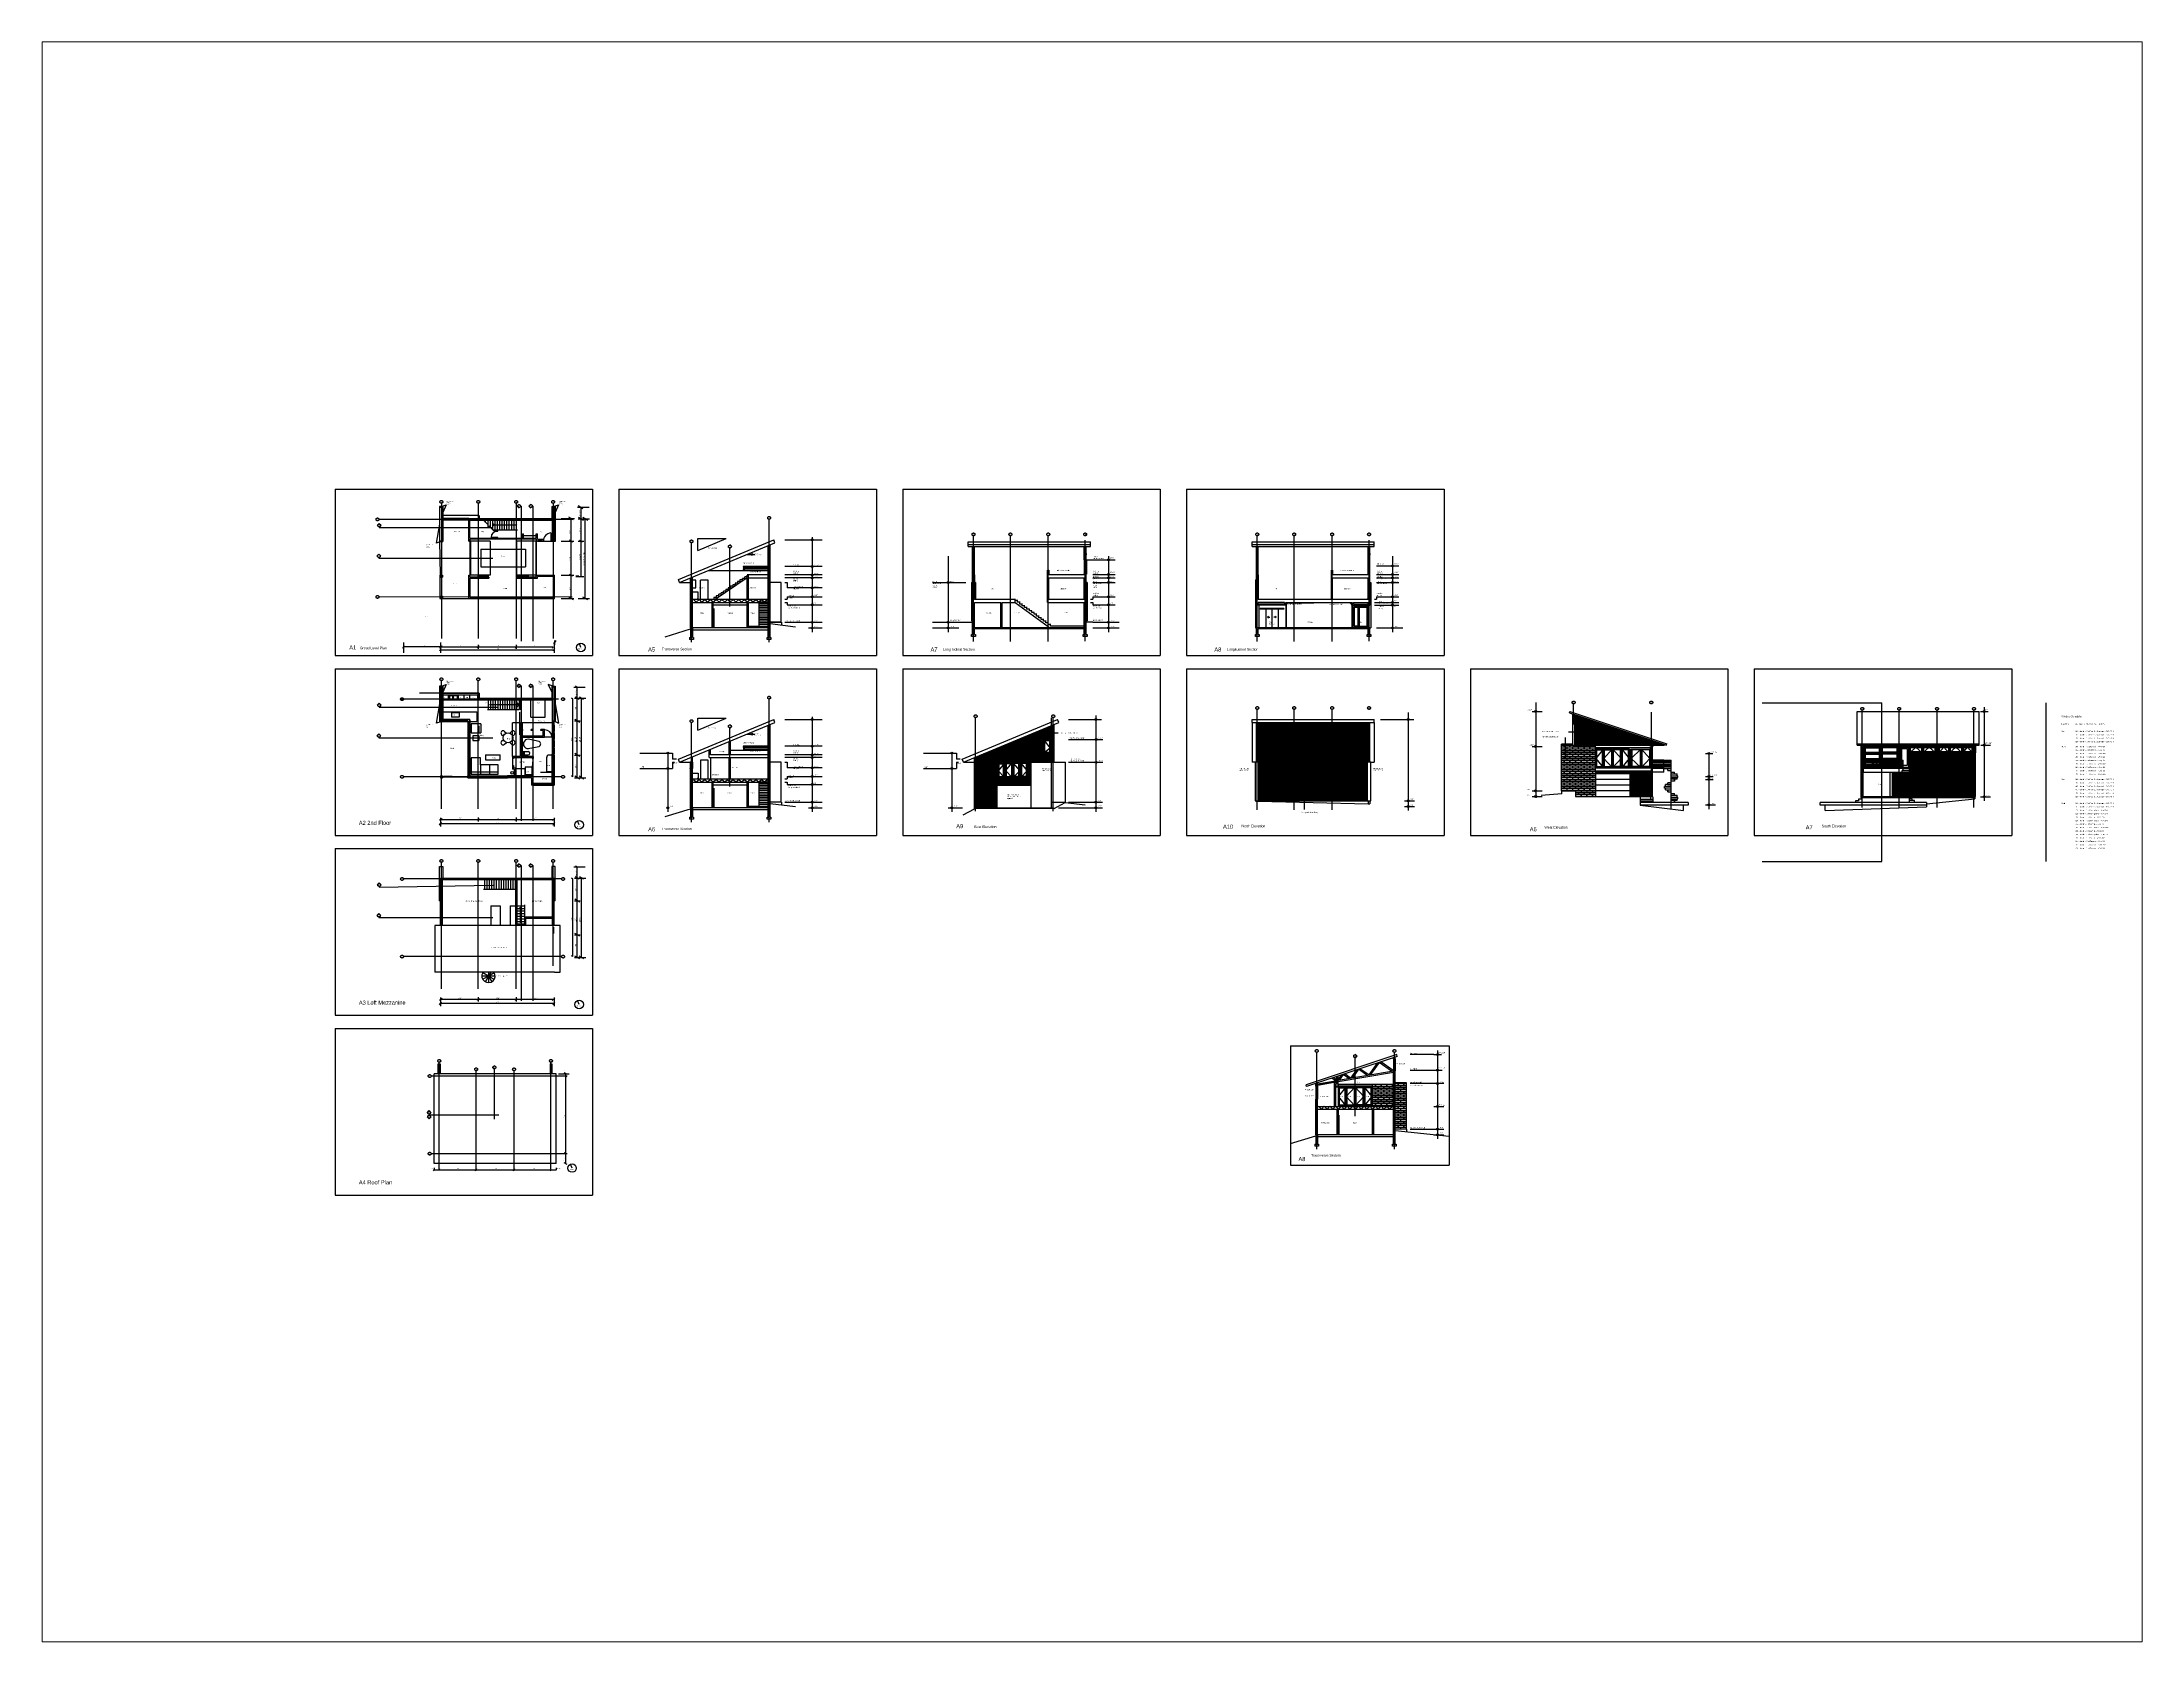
# Paper-space layout 'Layout1' of a CAD drawing. Header units: inches. Extents: x 1.05 to 9.45, y 0.8 to 7.2.
# The model-space entities are those that its viewports show. They can reach past a viewport. Long polylines and large blocks are cut down to what shows.
import ezdxf

# ---------------------------------------------------------------- set-up
doc = ezdxf.new("R2010")
doc.units = ezdxf.units.IN
doc.header["$MEASUREMENT"] = 0
doc.linetypes.add('ACAD_ISO02W100', pattern=[15, 12, -3])
for name, color, linetype in [('blocks', 251, 'Continuous'), ('const', 7, 'Continuous'), ('e1', 7, 'Continuous'), ('e2', 251, 'Continuous'), ('glass', 172, 'Continuous'), ('glassSwing', 172, 'ACAD_ISO02W100'), ('grid', 252, 'ACAD_ISO02W100'), ('millwork', 253, 'Continuous'), ('soffit', 253, 'ACAD_ISO02W100'), ('stairs', 140, 'Continuous'), ('walls', 7, 'Continuous')]:
    doc.layers.add(name, color=color, linetype=linetype)

msp = doc.modelspace()

# ---------------------------------------------------------------- linework, layer by layer
for p, q in [((966.9, 3434.3), (2054.9, 3434.3)), ((966.9, 3434.3), (966.9, 2730.3)), ((2054.9, 3434.3), (2054.9, 2730.3)), ((2166, 3434.3), (3254, 3434.3)), ((2166, 3434.3), (2166, 2730.3)), ((3254, 3434.3), (3254, 2730.3)), ((3365.1, 3434.3), (3365.1, 2730.3)), ((3365.1, 3434.3), (4453.1, 3434.3)), ((4453.1, 3434.3), (4453.1, 2730.3)), ((4564.2, 3434.3), (4564.2, 2730.3)), ((4564.2, 3434.3), (5652.2, 3434.3)), ((5652.2, 3434.3), (5652.2, 2730.3)), ((2166, 3235.3), (2166, 2730.3)), ((2796.8, 2871.2), (2804.8, 2871.2)), ((966.9, 2730.3), (2054.9, 2730.3)), ((966.9, 2674.8), (2054.9, 2674.8)), ((966.9, 2674.8), (966.9, 1970.8)), ((2054.9, 2674.8), (2054.9, 1970.8)), ((2166, 2730.3), (2836.2, 2730.3)), ((2166, 2730.3), (3254, 2730.3)), ((2166, 2674.8), (3254, 2674.8)), ((2166, 2674.8), (2166, 1970.8)), ((3254, 2674.8), (3254, 1970.8)), ((3365.1, 2730.3), (4453.1, 2730.3)), ((3365.1, 2674.8), (4453.1, 2674.8)), ((3365.1, 2674.8), (3365.1, 1970.8)), ((4453.1, 2674.8), (4453.1, 1970.8)), ((4564.2, 2730.3), (5652.2, 2730.3)), ((4564.2, 2674.8), (4564.2, 1970.8)), ((4564.2, 2674.8), (5652.2, 2674.8)), ((5652.2, 2674.8), (5652.2, 1970.8)), ((5763.3, 2674.8), (5763.3, 1970.8)), ((5763.3, 2674.8), (6851.3, 2674.8)), ((6851.3, 2674.8), (6851.3, 1970.8)), ((6962.4, 2674.8), (6962.4, 1970.8)), ((6962.4, 2674.8), (8050.4, 2674.8)), ((8050.4, 2674.8), (8050.4, 1970.8)), ((6996.2, 2531.3), (7501.2, 2531.3)), ((7501.2, 1861.2), (7501.2, 2531.3)), ((8195.3, 1861.2), (8195.3, 2531.3)), ((2166, 2475.8), (2166, 1970.8)), ((7415.1, 2135), (7415.1, 2131.5)), ((7895.1, 2131.5), (7895.1, 2135)), ((2796.8, 2111.6), (2804.8, 2111.6)), ((966.9, 1970.8), (2054.9, 1970.8)), ((2166, 1970.8), (2836.2, 1970.8)), ((2166, 1970.8), (3254, 1970.8)), ((3365.1, 1970.8), (4453.1, 1970.8)), ((4564.2, 1970.8), (5652.2, 1970.8)), ((5763.3, 1970.8), (6851.3, 1970.8)), ((6962.4, 1970.8), (8050.4, 1970.8)), ((966.9, 1915.3), (2054.9, 1915.3)), ((966.9, 1915.3), (966.9, 1211.3)), ((2054.9, 1915.3), (2054.9, 1211.3)), ((6996.2, 1861.2), (7501.2, 1861.2)), ((966.9, 1211.3), (2054.9, 1211.3)), ((966.9, 1155.7), (2054.9, 1155.7)), ((966.9, 1155.7), (966.9, 451.7)), ((2054.9, 1155.7), (2054.9, 451.7)), ((5003.7, 1082.4), (5003.7, 577.4)), ((5003.7, 1082.4), (5673.8, 1082.4)), ((5673.8, 1082.4), (5673.8, 577.4)), ((5438.3, 730.3), (5446.3, 730.3)), ((5003.7, 577.4), (5673.8, 577.4)), ((966.9, 451.7), (2054.9, 451.7))]:
    msp.add_line(p, q)
at = {"layer": 'blocks'}
for p, q in [((2806.8, 2871.7), (2828.3, 2871.7)), ((2828.8, 2871.7), (2852.3, 2871.7)), ((6171.9, 2351.5), (6148.4, 2351.5)), ((6159.7, 2351), (6148.4, 2351)), ((6159.7, 2343.5), (6148.4, 2343.5)), ((6171.9, 2343), (6148.4, 2343)), ((6171.9, 2335.5), (6148.4, 2335.5)), ((6159.7, 2335), (6148.4, 2335)), ((6159.7, 2327.5), (6148.4, 2327.5)), ((6171.9, 2327), (6148.4, 2327)), ((6171.9, 2319.5), (6148.4, 2319.5)), ((6159.7, 2319), (6148.4, 2319)), ((6159.7, 2311.5), (6148.4, 2311.5)), ((6171.9, 2311), (6148.4, 2311)), ((6159.7, 2351), (6159.7, 2343.5)), ((6159.7, 2335), (6159.7, 2327.5)), ((6159.7, 2319), (6159.7, 2311.5)), ((6160.2, 2343.5), (6160.2, 2351)), ((6183.7, 2351), (6160.2, 2351)), ((6183.7, 2343.5), (6160.2, 2343.5)), ((6160.2, 2327.5), (6160.2, 2335)), ((6183.7, 2335), (6160.2, 2335)), ((6183.7, 2327.5), (6160.2, 2327.5)), ((6183.7, 2319), (6160.2, 2319)), ((6160.2, 2311.5), (6160.2, 2319)), ((6183.7, 2311.5), (6160.2, 2311.5)), ((6171.9, 2351.5), (6171.9, 2355.7)), ((6171.9, 2335.5), (6171.9, 2343)), ((6171.9, 2319.5), (6171.9, 2327)), ((6171.9, 2303.5), (6171.9, 2311)), ((6172.4, 2351.5), (6172.4, 2355.7)), ((6195.9, 2351.5), (6172.4, 2351.5)), ((6195.9, 2343), (6172.4, 2343)), ((6172.4, 2335.5), (6172.4, 2343)), ((6195.9, 2335.5), (6172.4, 2335.5)), ((6195.9, 2327), (6172.4, 2327)), ((6172.4, 2319.5), (6172.4, 2327)), ((6195.9, 2319.5), (6172.4, 2319.5)), ((6195.9, 2311), (6172.4, 2311)), ((6172.4, 2303.5), (6172.4, 2311)), ((6183.7, 2351), (6183.7, 2343.5)), ((6183.7, 2335), (6183.7, 2327.5)), ((6183.7, 2319), (6183.7, 2311.5)), ((6184.2, 2343.5), (6184.2, 2351)), ((6207.7, 2351), (6184.2, 2351)), ((6207.7, 2343.5), (6184.2, 2343.5)), ((6184.2, 2327.5), (6184.2, 2335)), ((6207.7, 2335), (6184.2, 2335)), ((6207.7, 2327.5), (6184.2, 2327.5)), ((6184.2, 2311.5), (6184.2, 2319)), ((6207.7, 2319), (6184.2, 2319)), ((6207.7, 2311.5), (6184.2, 2311.5)), ((6195.9, 2351.5), (6195.9, 2355.7)), ((6195.9, 2335.5), (6195.9, 2343)), ((6195.9, 2319.5), (6195.9, 2327)), ((6195.9, 2303.5), (6195.9, 2311)), ((6196.4, 2335.5), (6196.4, 2343)), ((6219.9, 2343), (6196.4, 2343)), ((6219.9, 2335.5), (6196.4, 2335.5)), ((6196.4, 2319.5), (6196.4, 2327)), ((6219.9, 2327), (6196.4, 2327)), ((6219.9, 2319.5), (6196.4, 2319.5)), ((6219.9, 2311), (6196.4, 2311)), ((6196.4, 2303.5), (6196.4, 2311)), ((6207.7, 2351), (6207.7, 2343.5)), ((6207.7, 2335), (6207.7, 2327.5)), ((6207.7, 2319), (6207.7, 2311.5)), ((6208.2, 2343.5), (6208.2, 2351)), ((6231.7, 2351), (6208.2, 2351)), ((6231.7, 2343.5), (6208.2, 2343.5)), ((6208.2, 2327.5), (6208.2, 2335)), ((6231.7, 2335), (6208.2, 2335)), ((6231.7, 2327.5), (6208.2, 2327.5)), ((6231.7, 2319), (6208.2, 2319)), ((6208.2, 2311.5), (6208.2, 2319)), ((6231.7, 2311.5), (6208.2, 2311.5)), ((6219.9, 2335.5), (6219.9, 2343)), ((6219.9, 2319.5), (6219.9, 2327)), ((6219.9, 2303.5), (6219.9, 2311)), ((6243.9, 2343), (6220.4, 2343)), ((6220.4, 2335.5), (6220.4, 2343)), ((6243.9, 2335.5), (6220.4, 2335.5)), ((6243.9, 2327), (6220.4, 2327)), ((6220.4, 2319.5), (6220.4, 2327)), ((6243.9, 2319.5), (6220.4, 2319.5)), ((6243.9, 2311), (6220.4, 2311)), ((6220.4, 2303.5), (6220.4, 2311)), ((6231.7, 2351), (6231.7, 2343.5)), ((6231.7, 2335), (6231.7, 2327.5)), ((6231.7, 2319), (6231.7, 2311.5)), ((6232.2, 2343.5), (6232.2, 2351)), ((6255.7, 2351), (6232.2, 2351)), ((6255.7, 2343.5), (6232.2, 2343.5)), ((6232.2, 2327.5), (6232.2, 2335)), ((6255.7, 2335), (6232.2, 2335)), ((6255.7, 2327.5), (6232.2, 2327.5)), ((6232.2, 2311.5), (6232.2, 2319)), ((6255.7, 2319), (6232.2, 2319)), ((6255.7, 2311.5), (6232.2, 2311.5)), ((6243.9, 2343), (6243.9, 2335.5)), ((6243.9, 2327), (6243.9, 2319.5)), ((6243.9, 2311), (6243.9, 2303.5)), ((6267.9, 2343), (6244.4, 2343)), ((6244.4, 2335.5), (6244.4, 2343)), ((6267.9, 2335.5), (6244.4, 2335.5)), ((6267.9, 2327), (6244.4, 2327)), ((6244.4, 2319.5), (6244.4, 2327)), ((6267.9, 2319.5), (6244.4, 2319.5)), ((6267.9, 2311), (6244.4, 2311)), ((6244.4, 2303.5), (6244.4, 2311)), ((6255.7, 2351), (6255.7, 2343.5)), ((6255.7, 2335), (6255.7, 2327.5)), ((6255.7, 2319), (6255.7, 2311.5)), ((6256.2, 2343.5), (6256.2, 2351)), ((6279.7, 2351), (6256.2, 2351)), ((6279.7, 2343.5), (6256.2, 2343.5)), ((6256.2, 2327.5), (6256.2, 2335)), ((6279.7, 2335), (6256.2, 2335)), ((6279.7, 2327.5), (6256.2, 2327.5)), ((6279.7, 2319), (6256.2, 2319)), ((6256.2, 2311.5), (6256.2, 2319)), ((6279.7, 2311.5), (6256.2, 2311.5)), ((6267.9, 2343), (6267.9, 2335.5)), ((6267.9, 2327), (6267.9, 2319.5)), ((6267.9, 2311), (6267.9, 2303.5)), ((6291.9, 2343), (6268.4, 2343)), ((6268.4, 2335.5), (6268.4, 2343)), ((6291.9, 2335.5), (6268.4, 2335.5)), ((6291.9, 2327), (6268.4, 2327)), ((6268.4, 2319.5), (6268.4, 2327)), ((6291.9, 2319.5), (6268.4, 2319.5)), ((6291.9, 2311), (6268.4, 2311)), ((6268.4, 2303.5), (6268.4, 2311)), ((6279.7, 2351), (6279.7, 2343.5)), ((6279.7, 2335), (6279.7, 2327.5)), ((6279.7, 2319), (6279.7, 2311.5)), ((6280.2, 2343.5), (6280.2, 2351)), ((6291.9, 2351), (6280.2, 2351)), ((6291.9, 2343.5), (6280.2, 2343.5)), ((6280.2, 2327.5), (6280.2, 2335)), ((6291.9, 2335), (6280.2, 2335)), ((6291.9, 2327.5), (6280.2, 2327.5)), ((6280.2, 2311.5), (6280.2, 2319)), ((6291.9, 2319), (6280.2, 2319)), ((6291.9, 2311.5), (6280.2, 2311.5)), ((6171.9, 2303.5), (6148.4, 2303.5)), ((6159.7, 2303), (6148.4, 2303)), ((6159.7, 2295.5), (6148.4, 2295.5)), ((6171.9, 2295), (6148.4, 2295)), ((6171.9, 2287.5), (6148.4, 2287.5)), ((6159.7, 2287), (6148.4, 2287)), ((6159.7, 2279.5), (6148.4, 2279.5)), ((6171.9, 2279), (6148.4, 2279)), ((6171.9, 2271.5), (6148.4, 2271.5)), ((6159.7, 2271), (6148.4, 2271)), ((6159.7, 2263.5), (6148.4, 2263.5)), ((6171.9, 2263), (6148.4, 2263)), ((6171.9, 2255.5), (6148.4, 2255.5)), ((6159.7, 2255), (6148.4, 2255)), ((6159.7, 2247.5), (6148.4, 2247.5)), ((6171.9, 2247), (6148.4, 2247)), ((6171.9, 2239.5), (6148.4, 2239.5)), ((6159.7, 2239), (6148.4, 2239)), ((6159.7, 2231.5), (6148.4, 2231.5)), ((6171.9, 2231), (6148.4, 2231)), ((6171.9, 2223.5), (6148.4, 2223.5)), ((6159.7, 2223), (6148.4, 2223)), ((6159.7, 2303), (6159.7, 2295.5)), ((6159.7, 2287), (6159.7, 2279.5)), ((6159.7, 2271), (6159.7, 2263.5)), ((6159.7, 2255), (6159.7, 2247.5)), ((6159.7, 2239), (6159.7, 2231.5)), ((6159.7, 2223), (6159.7, 2215.5)), ((6183.7, 2303), (6160.2, 2303)), ((6160.2, 2295.5), (6160.2, 2303)), ((6183.7, 2295.5), (6160.2, 2295.5)), ((6183.7, 2287), (6160.2, 2287)), ((6160.2, 2279.5), (6160.2, 2287)), ((6183.7, 2279.5), (6160.2, 2279.5)), ((6183.7, 2271), (6160.2, 2271)), ((6160.2, 2263.5), (6160.2, 2271)), ((6183.7, 2263.5), (6160.2, 2263.5)), ((6183.7, 2255), (6160.2, 2255)), ((6160.2, 2247.5), (6160.2, 2255)), ((6183.7, 2247.5), (6160.2, 2247.5)), ((6183.7, 2239), (6160.2, 2239)), ((6160.2, 2231.5), (6160.2, 2239)), ((6183.7, 2231.5), (6160.2, 2231.5)), ((6183.7, 2223), (6160.2, 2223)), ((6160.2, 2215.5), (6160.2, 2223)), ((6171.9, 2287.5), (6171.9, 2295)), ((6171.9, 2271.5), (6171.9, 2279)), ((6171.9, 2255.5), (6171.9, 2263)), ((6171.9, 2239.5), (6171.9, 2247)), ((6171.9, 2223.5), (6171.9, 2231)), ((6195.9, 2303.5), (6172.4, 2303.5)), ((6195.9, 2295), (6172.4, 2295)), ((6172.4, 2287.5), (6172.4, 2295)), ((6195.9, 2287.5), (6172.4, 2287.5)), ((6195.9, 2279), (6172.4, 2279)), ((6172.4, 2271.5), (6172.4, 2279)), ((6195.9, 2271.5), (6172.4, 2271.5)), ((6172.4, 2255.5), (6172.4, 2263)), ((6195.9, 2263), (6172.4, 2263)), ((6195.9, 2255.5), (6172.4, 2255.5)), ((6195.9, 2247), (6172.4, 2247)), ((6172.4, 2239.5), (6172.4, 2247)), ((6195.9, 2239.5), (6172.4, 2239.5)), ((6172.4, 2223.5), (6172.4, 2231)), ((6195.9, 2231), (6172.4, 2231)), ((6195.9, 2223.5), (6172.4, 2223.5)), ((6183.7, 2303), (6183.7, 2295.5)), ((6183.7, 2287), (6183.7, 2279.5)), ((6183.7, 2271), (6183.7, 2263.5)), ((6183.7, 2255), (6183.7, 2247.5)), ((6183.7, 2239), (6183.7, 2231.5)), ((6183.7, 2223), (6183.7, 2215.5)), ((6184.2, 2295.5), (6184.2, 2303)), ((6207.7, 2303), (6184.2, 2303)), ((6207.7, 2295.5), (6184.2, 2295.5)), ((6184.2, 2279.5), (6184.2, 2287)), ((6207.7, 2287), (6184.2, 2287)), ((6207.7, 2279.5), (6184.2, 2279.5)), ((6184.2, 2263.5), (6184.2, 2271)), ((6207.7, 2271), (6184.2, 2271)), ((6207.7, 2263.5), (6184.2, 2263.5)), ((6184.2, 2247.5), (6184.2, 2255)), ((6207.7, 2255), (6184.2, 2255)), ((6207.7, 2247.5), (6184.2, 2247.5)), ((6207.7, 2239), (6184.2, 2239)), ((6184.2, 2231.5), (6184.2, 2239)), ((6207.7, 2231.5), (6184.2, 2231.5)), ((6207.7, 2223), (6184.2, 2223)), ((6184.2, 2215.5), (6184.2, 2223)), ((6195.9, 2287.5), (6195.9, 2295)), ((6195.9, 2271.5), (6195.9, 2279)), ((6195.9, 2255.5), (6195.9, 2263)), ((6195.9, 2239.5), (6195.9, 2247)), ((6195.9, 2223.5), (6195.9, 2231)), ((6219.9, 2303.5), (6196.4, 2303.5)), ((6196.4, 2287.5), (6196.4, 2295)), ((6219.9, 2295), (6196.4, 2295)), ((6219.9, 2287.5), (6196.4, 2287.5)), ((6196.4, 2271.5), (6196.4, 2279)), ((6219.9, 2279), (6196.4, 2279)), ((6219.9, 2271.5), (6196.4, 2271.5)), ((6196.4, 2255.5), (6196.4, 2263)), ((6219.9, 2263), (6196.4, 2263)), ((6219.9, 2255.5), (6196.4, 2255.5)), ((6196.4, 2239.5), (6196.4, 2247)), ((6219.9, 2247), (6196.4, 2247)), ((6219.9, 2239.5), (6196.4, 2239.5)), ((6196.4, 2223.5), (6196.4, 2231)), ((6219.9, 2231), (6196.4, 2231)), ((6219.9, 2223.5), (6196.4, 2223.5)), ((6207.7, 2303), (6207.7, 2295.5)), ((6207.7, 2287), (6207.7, 2279.5)), ((6207.7, 2271), (6207.7, 2263.5)), ((6207.7, 2255), (6207.7, 2247.5)), ((6207.7, 2239), (6207.7, 2231.5)), ((6207.7, 2223), (6207.7, 2215.5)), ((6231.7, 2303), (6208.2, 2303)), ((6208.2, 2295.5), (6208.2, 2303)), ((6231.7, 2295.5), (6208.2, 2295.5)), ((6231.7, 2287), (6208.2, 2287)), ((6208.2, 2279.5), (6208.2, 2287)), ((6231.7, 2279.5), (6208.2, 2279.5)), ((6231.7, 2271), (6208.2, 2271)), ((6208.2, 2263.5), (6208.2, 2271)), ((6231.7, 2263.5), (6208.2, 2263.5)), ((6231.7, 2255), (6208.2, 2255)), ((6208.2, 2247.5), (6208.2, 2255)), ((6231.7, 2247.5), (6208.2, 2247.5)), ((6231.7, 2239), (6208.2, 2239)), ((6208.2, 2231.5), (6208.2, 2239)), ((6231.7, 2231.5), (6208.2, 2231.5)), ((6231.7, 2223), (6208.2, 2223)), ((6208.2, 2215.5), (6208.2, 2223)), ((6219.9, 2287.5), (6219.9, 2295)), ((6219.9, 2271.5), (6219.9, 2279)), ((6219.9, 2255.5), (6219.9, 2263)), ((6219.9, 2239.5), (6219.9, 2247)), ((6219.9, 2223.5), (6219.9, 2231)), ((6243.9, 2303.5), (6220.4, 2303.5)), ((6243.9, 2295), (6220.4, 2295)), ((6220.4, 2287.5), (6220.4, 2295)), ((6243.9, 2287.5), (6220.4, 2287.5)), ((6243.9, 2279), (6220.4, 2279)), ((6220.4, 2271.5), (6220.4, 2279)), ((6243.9, 2271.5), (6220.4, 2271.5)), ((6220.4, 2255.5), (6220.4, 2263)), ((6243.9, 2263), (6220.4, 2263)), ((6243.9, 2255.5), (6220.4, 2255.5)), ((6243.9, 2247), (6220.4, 2247)), ((6220.4, 2239.5), (6220.4, 2247)), ((6243.9, 2239.5), (6220.4, 2239.5)), ((6243.9, 2231), (6220.4, 2231)), ((6220.4, 2223.5), (6220.4, 2231)), ((6243.9, 2223.5), (6220.4, 2223.5)), ((6231.7, 2303), (6231.7, 2295.5)), ((6231.7, 2287), (6231.7, 2279.5)), ((6231.7, 2271), (6231.7, 2263.5)), ((6231.7, 2255), (6231.7, 2247.5)), ((6231.7, 2239), (6231.7, 2231.5)), ((6231.7, 2223), (6231.7, 2215.5)), ((6232.2, 2295.5), (6232.2, 2303)), ((6255.7, 2303), (6232.2, 2303)), ((6255.7, 2295.5), (6232.2, 2295.5)), ((6232.2, 2279.5), (6232.2, 2287)), ((6255.7, 2287), (6232.2, 2287)), ((6255.7, 2279.5), (6232.2, 2279.5)), ((6232.2, 2263.5), (6232.2, 2271)), ((6255.7, 2271), (6232.2, 2271)), ((6255.7, 2263.5), (6232.2, 2263.5)), ((6232.2, 2247.5), (6232.2, 2255)), ((6255.7, 2255), (6232.2, 2255)), ((6255.7, 2247.5), (6232.2, 2247.5)), ((6255.7, 2239), (6232.2, 2239)), ((6232.2, 2231.5), (6232.2, 2239)), ((6255.7, 2231.5), (6232.2, 2231.5)), ((6255.7, 2223), (6232.2, 2223)), ((6232.2, 2215.5), (6232.2, 2223)), ((6243.9, 2295), (6243.9, 2287.5)), ((6243.9, 2279), (6243.9, 2271.5)), ((6243.9, 2263), (6243.9, 2255.5)), ((6243.9, 2247), (6243.9, 2239.5)), ((6243.9, 2231), (6243.9, 2223.5)), ((6267.9, 2303.5), (6244.4, 2303.5)), ((6267.9, 2295), (6244.4, 2295)), ((6244.4, 2287.5), (6244.4, 2295)), ((6267.9, 2287.5), (6244.4, 2287.5)), ((6267.9, 2279), (6244.4, 2279)), ((6244.4, 2271.5), (6244.4, 2279)), ((6267.9, 2271.5), (6244.4, 2271.5)), ((6244.4, 2255.5), (6244.4, 2263)), ((6267.9, 2263), (6244.4, 2263)), ((6267.9, 2255.5), (6244.4, 2255.5)), ((6267.9, 2247), (6244.4, 2247)), ((6244.4, 2239.5), (6244.4, 2247)), ((6267.9, 2239.5), (6244.4, 2239.5)), ((6244.4, 2223.5), (6244.4, 2231)), ((6267.9, 2231), (6244.4, 2231)), ((6267.9, 2223.5), (6244.4, 2223.5)), ((6255.7, 2303), (6255.7, 2295.5)), ((6255.7, 2287), (6255.7, 2279.5)), ((6255.7, 2271), (6255.7, 2263.5)), ((6255.7, 2255), (6255.7, 2247.5)), ((6255.7, 2239), (6255.7, 2231.5)), ((6255.7, 2223), (6255.7, 2215.5)), ((6279.7, 2303), (6256.2, 2303)), ((6256.2, 2295.5), (6256.2, 2303)), ((6279.7, 2295.5), (6256.2, 2295.5)), ((6279.7, 2287), (6256.2, 2287)), ((6256.2, 2279.5), (6256.2, 2287)), ((6279.7, 2279.5), (6256.2, 2279.5)), ((6279.7, 2271), (6256.2, 2271)), ((6256.2, 2263.5), (6256.2, 2271)), ((6279.7, 2263.5), (6256.2, 2263.5)), ((6279.7, 2255), (6256.2, 2255)), ((6256.2, 2247.5), (6256.2, 2255)), ((6279.7, 2247.5), (6256.2, 2247.5)), ((6279.7, 2239), (6256.2, 2239)), ((6256.2, 2231.5), (6256.2, 2239)), ((6279.7, 2231.5), (6256.2, 2231.5)), ((6279.7, 2223), (6256.2, 2223)), ((6256.2, 2215.5), (6256.2, 2223)), ((6267.9, 2295), (6267.9, 2287.5)), ((6267.9, 2279), (6267.9, 2271.5)), ((6267.9, 2263), (6267.9, 2255.5)), ((6267.9, 2247), (6267.9, 2239.5)), ((6267.9, 2231), (6267.9, 2223.5)), ((6291.9, 2303.5), (6268.4, 2303.5)), ((6291.9, 2295), (6268.4, 2295)), ((6268.4, 2287.5), (6268.4, 2295)), ((6291.9, 2287.5), (6268.4, 2287.5)), ((6291.9, 2279), (6268.4, 2279)), ((6268.4, 2271.5), (6268.4, 2279)), ((6291.9, 2271.5), (6268.4, 2271.5)), ((6268.4, 2255.5), (6268.4, 2263)), ((6291.9, 2263), (6268.4, 2263)), ((6291.9, 2255.5), (6268.4, 2255.5)), ((6291.9, 2247), (6268.4, 2247)), ((6268.4, 2239.5), (6268.4, 2247)), ((6291.9, 2239.5), (6268.4, 2239.5)), ((6291.9, 2231), (6268.4, 2231)), ((6268.4, 2223.5), (6268.4, 2231)), ((6291.9, 2223.5), (6268.4, 2223.5)), ((6279.7, 2303), (6279.7, 2295.5)), ((6279.7, 2287), (6279.7, 2279.5)), ((6279.7, 2271), (6279.7, 2263.5)), ((6279.7, 2255), (6279.7, 2247.5)), ((6279.7, 2239), (6279.7, 2231.5)), ((6279.7, 2223), (6279.7, 2215.5)), ((6280.2, 2295.5), (6280.2, 2303)), ((6291.9, 2303), (6280.2, 2303)), ((6291.9, 2295.5), (6280.2, 2295.5)), ((6280.2, 2279.5), (6280.2, 2287)), ((6291.9, 2287), (6280.2, 2287)), ((6291.9, 2279.5), (6280.2, 2279.5)), ((6280.2, 2263.5), (6280.2, 2271)), ((6291.9, 2271), (6280.2, 2271)), ((6291.9, 2263.5), (6280.2, 2263.5)), ((6280.2, 2247.5), (6280.2, 2255)), ((6291.9, 2255), (6280.2, 2255)), ((6291.9, 2247.5), (6280.2, 2247.5)), ((6291.9, 2239), (6280.2, 2239)), ((6280.2, 2231.5), (6280.2, 2239)), ((6291.9, 2231.5), (6280.2, 2231.5)), ((6291.9, 2223), (6280.2, 2223)), ((6280.2, 2215.5), (6280.2, 2223)), ((6159.7, 2215.5), (6148.4, 2215.5)), ((6171.9, 2215), (6148.4, 2215)), ((6171.9, 2207.5), (6148.4, 2207.5)), ((6159.7, 2207), (6148.4, 2207)), ((6159.7, 2199.5), (6148.4, 2199.5)), ((6171.9, 2199), (6148.4, 2199)), ((6171.9, 2191.5), (6148.4, 2191.5)), ((6159.7, 2191), (6148.4, 2191)), ((6159.7, 2183.5), (6148.4, 2183.5)), ((6171.9, 2183), (6148.4, 2183)), ((6171.9, 2175.5), (6148.4, 2175.5)), ((6159.7, 2175), (6148.4, 2175)), ((6159.7, 2167.5), (6148.4, 2167.5)), ((6171.9, 2167), (6148.4, 2167)), ((6171.9, 2159.5), (6148.4, 2159.5)), ((6159.7, 2207), (6159.7, 2199.5)), ((6159.7, 2191), (6159.7, 2183.5)), ((6159.7, 2175), (6159.7, 2167.5)), ((6183.7, 2215.5), (6160.2, 2215.5)), ((6183.7, 2207), (6160.2, 2207)), ((6160.2, 2199.5), (6160.2, 2207)), ((6183.7, 2199.5), (6160.2, 2199.5)), ((6160.2, 2183.5), (6160.2, 2191)), ((6183.7, 2191), (6160.2, 2191)), ((6183.7, 2183.5), (6160.2, 2183.5)), ((6183.7, 2175), (6160.2, 2175)), ((6160.2, 2167.5), (6160.2, 2175)), ((6183.7, 2167.5), (6160.2, 2167.5)), ((6171.9, 2207.5), (6171.9, 2215)), ((6171.9, 2191.5), (6171.9, 2199)), ((6171.9, 2175.5), (6171.9, 2183)), ((6171.9, 2159.5), (6171.9, 2167)), ((6195.9, 2215), (6172.4, 2215)), ((6172.4, 2207.5), (6172.4, 2215)), ((6195.9, 2207.5), (6172.4, 2207.5)), ((6195.9, 2199), (6172.4, 2199)), ((6172.4, 2191.5), (6172.4, 2199)), ((6195.9, 2191.5), (6172.4, 2191.5)), ((6195.9, 2183), (6172.4, 2183)), ((6172.4, 2175.5), (6172.4, 2183)), ((6195.9, 2175.5), (6172.4, 2175.5)), ((6195.9, 2167), (6172.4, 2167)), ((6172.4, 2159.5), (6172.4, 2167)), ((6195.9, 2159.5), (6172.4, 2159.5)), ((6183.7, 2207), (6183.7, 2199.5)), ((6183.7, 2191), (6183.7, 2183.5)), ((6183.7, 2175), (6183.7, 2167.5)), ((6207.7, 2215.5), (6184.2, 2215.5)), ((6184.2, 2199.5), (6184.2, 2207)), ((6207.7, 2207), (6184.2, 2207)), ((6207.7, 2199.5), (6184.2, 2199.5)), ((6184.2, 2183.5), (6184.2, 2191)), ((6207.7, 2191), (6184.2, 2191)), ((6207.7, 2183.5), (6184.2, 2183.5)), ((6184.2, 2167.5), (6184.2, 2175)), ((6207.7, 2175), (6184.2, 2175)), ((6207.7, 2167.5), (6184.2, 2167.5)), ((6195.9, 2207.5), (6195.9, 2215)), ((6195.9, 2191.5), (6195.9, 2199)), ((6195.9, 2175.5), (6195.9, 2183)), ((6195.9, 2159.5), (6195.9, 2167)), ((6196.4, 2207.5), (6196.4, 2215)), ((6219.9, 2215), (6196.4, 2215)), ((6219.9, 2207.5), (6196.4, 2207.5)), ((6196.4, 2191.5), (6196.4, 2199)), ((6219.9, 2199), (6196.4, 2199)), ((6219.9, 2191.5), (6196.4, 2191.5)), ((6196.4, 2175.5), (6196.4, 2183)), ((6219.9, 2183), (6196.4, 2183)), ((6219.9, 2175.5), (6196.4, 2175.5)), ((6219.9, 2167), (6196.4, 2167)), ((6196.4, 2159.5), (6196.4, 2167)), ((6219.9, 2159.5), (6196.4, 2159.5)), ((6207.7, 2207), (6207.7, 2199.5)), ((6207.7, 2191), (6207.7, 2183.5)), ((6207.7, 2175), (6207.7, 2167.5)), ((6231.7, 2215.5), (6208.2, 2215.5)), ((6231.7, 2207), (6208.2, 2207)), ((6208.2, 2199.5), (6208.2, 2207)), ((6231.7, 2199.5), (6208.2, 2199.5)), ((6231.7, 2191), (6208.2, 2191)), ((6208.2, 2183.5), (6208.2, 2191)), ((6231.7, 2183.5), (6208.2, 2183.5)), ((6231.7, 2175), (6208.2, 2175)), ((6208.2, 2167.5), (6208.2, 2175)), ((6231.7, 2167.5), (6208.2, 2167.5)), ((6231.9, 2159), (6208.4, 2159)), ((6208.4, 2151.5), (6208.4, 2159)), ((6231.9, 2151.5), (6208.4, 2151.5)), ((6208.4, 2143.5), (6208.4, 2151)), ((6220.2, 2151), (6208.4, 2151)), ((6220.2, 2143.5), (6208.4, 2143.5)), ((6231.9, 2143), (6208.4, 2143)), ((6208.4, 2135.5), (6208.4, 2143)), ((6231.9, 2135.5), (6208.4, 2135.5)), ((6219.9, 2207.5), (6219.9, 2215)), ((6219.9, 2191.5), (6219.9, 2199)), ((6219.9, 2175.5), (6219.9, 2183)), ((6219.9, 2167), (6219.9, 2159.5)), ((6220.2, 2151), (6220.2, 2143.5)), ((6243.9, 2215), (6220.4, 2215)), ((6220.4, 2207.5), (6220.4, 2215)), ((6243.9, 2207.5), (6220.4, 2207.5)), ((6243.9, 2199), (6220.4, 2199)), ((6220.4, 2191.5), (6220.4, 2199)), ((6243.9, 2191.5), (6220.4, 2191.5)), ((6243.9, 2183), (6220.4, 2183)), ((6220.4, 2175.5), (6220.4, 2183)), ((6243.9, 2175.5), (6220.4, 2175.5)), ((6243.9, 2167), (6220.4, 2167)), ((6220.4, 2159.5), (6220.4, 2167)), ((6243.9, 2159.5), (6220.4, 2159.5)), ((6244.2, 2151), (6220.7, 2151)), ((6220.7, 2143.5), (6220.7, 2151)), ((6244.2, 2143.5), (6220.7, 2143.5)), ((6231.7, 2207), (6231.7, 2199.5)), ((6231.7, 2191), (6231.7, 2183.5)), ((6231.7, 2175), (6231.7, 2167.5)), ((6231.9, 2159), (6231.9, 2151.5)), ((6231.9, 2135.5), (6231.9, 2143)), ((6255.7, 2215.5), (6232.2, 2215.5)), ((6232.2, 2199.5), (6232.2, 2207)), ((6255.7, 2207), (6232.2, 2207)), ((6255.7, 2199.5), (6232.2, 2199.5)), ((6232.2, 2183.5), (6232.2, 2191)), ((6255.7, 2191), (6232.2, 2191)), ((6255.7, 2183.5), (6232.2, 2183.5)), ((6232.2, 2167.5), (6232.2, 2175)), ((6255.7, 2175), (6232.2, 2175)), ((6255.7, 2167.5), (6232.2, 2167.5)), ((6232.4, 2151.5), (6232.4, 2159)), ((6255.9, 2159), (6232.4, 2159)), ((6255.9, 2151.5), (6232.4, 2151.5)), ((6232.4, 2135.5), (6232.4, 2143)), ((6255.9, 2143), (6232.4, 2143)), ((6255.9, 2135.5), (6232.4, 2135.5)), ((6243.9, 2215), (6243.9, 2207.5)), ((6243.9, 2199), (6243.9, 2191.5)), ((6243.9, 2183), (6243.9, 2175.5)), ((6243.9, 2167), (6243.9, 2159.5)), ((6244.2, 2151), (6244.2, 2143.5)), ((6267.9, 2215), (6244.4, 2215)), ((6244.4, 2207.5), (6244.4, 2215)), ((6267.9, 2207.5), (6244.4, 2207.5)), ((6267.9, 2199), (6244.4, 2199)), ((6244.4, 2191.5), (6244.4, 2199)), ((6267.9, 2191.5), (6244.4, 2191.5)), ((6267.9, 2183), (6244.4, 2183)), ((6244.4, 2175.5), (6244.4, 2183)), ((6267.9, 2175.5), (6244.4, 2175.5)), ((6267.9, 2167), (6244.4, 2167)), ((6244.4, 2159.5), (6244.4, 2167)), ((6267.9, 2159.5), (6244.4, 2159.5)), ((6244.7, 2143.5), (6244.7, 2151)), ((6268.2, 2151), (6244.7, 2151)), ((6268.2, 2143.5), (6244.7, 2143.5)), ((6255.7, 2207), (6255.7, 2199.5)), ((6255.7, 2191), (6255.7, 2183.5)), ((6255.7, 2175), (6255.7, 2167.5)), ((6255.9, 2159), (6255.9, 2151.5)), ((6255.9, 2135.5), (6255.9, 2143)), ((6279.7, 2215.5), (6256.2, 2215.5)), ((6279.7, 2207), (6256.2, 2207)), ((6256.2, 2199.5), (6256.2, 2207)), ((6279.7, 2199.5), (6256.2, 2199.5)), ((6256.2, 2183.5), (6256.2, 2191)), ((6279.7, 2191), (6256.2, 2191)), ((6279.7, 2183.5), (6256.2, 2183.5)), ((6279.7, 2175), (6256.2, 2175)), ((6256.2, 2167.5), (6256.2, 2175)), ((6279.7, 2167.5), (6256.2, 2167.5)), ((6279.9, 2159), (6256.4, 2159)), ((6256.4, 2151.5), (6256.4, 2159)), ((6279.9, 2151.5), (6256.4, 2151.5)), ((6279.9, 2143), (6256.4, 2143)), ((6256.4, 2135.5), (6256.4, 2143)), ((6279.9, 2135.5), (6256.4, 2135.5)), ((6267.9, 2215), (6267.9, 2207.5)), ((6267.9, 2199), (6267.9, 2191.5)), ((6267.9, 2183), (6267.9, 2175.5)), ((6267.9, 2167), (6267.9, 2159.5)), ((6268.2, 2151), (6268.2, 2143.5)), ((6291.9, 2215), (6268.4, 2215)), ((6268.4, 2207.5), (6268.4, 2215)), ((6291.9, 2207.5), (6268.4, 2207.5)), ((6291.9, 2199), (6268.4, 2199)), ((6268.4, 2191.5), (6268.4, 2199)), ((6291.9, 2191.5), (6268.4, 2191.5)), ((6291.9, 2183), (6268.4, 2183)), ((6268.4, 2175.5), (6268.4, 2183)), ((6291.9, 2175.5), (6268.4, 2175.5)), ((6291.9, 2167), (6268.4, 2167)), ((6268.4, 2159.5), (6268.4, 2167)), ((6291.9, 2159.5), (6268.4, 2159.5)), ((6291.9, 2151), (6268.7, 2151)), ((6268.7, 2143.5), (6268.7, 2151)), ((6291.9, 2143.5), (6268.7, 2143.5)), ((6279.7, 2207), (6279.7, 2199.5)), ((6279.7, 2191), (6279.7, 2183.5)), ((6279.7, 2175), (6279.7, 2167.5)), ((6279.9, 2159), (6279.9, 2151.5)), ((6279.9, 2135.5), (6279.9, 2143)), ((6291.9, 2215.5), (6280.2, 2215.5)), ((6280.2, 2199.5), (6280.2, 2207)), ((6291.9, 2207), (6280.2, 2207)), ((6291.9, 2199.5), (6280.2, 2199.5)), ((6280.2, 2183.5), (6280.2, 2191)), ((6291.9, 2191), (6280.2, 2191)), ((6291.9, 2183.5), (6280.2, 2183.5)), ((6291.9, 2175), (6280.2, 2175)), ((6280.2, 2167.5), (6280.2, 2175)), ((6291.9, 2167.5), (6280.2, 2167.5)), ((6291.9, 2159), (6280.4, 2159)), ((6280.4, 2151.5), (6280.4, 2159)), ((6291.9, 2151.5), (6280.4, 2151.5)), ((6291.9, 2143), (6280.4, 2143)), ((6280.4, 2135.5), (6280.4, 2143)), ((6291.9, 2135.5), (6280.4, 2135.5)), ((2806.8, 2112.1), (2828.3, 2112.1)), ((2828.8, 2112.1), (2852.3, 2112.1)), ((5350.3, 911.8), (5362, 911.8)), ((5350.3, 911.3), (5373.8, 911.3)), ((5350.3, 903.8), (5373.8, 903.8)), ((5350.3, 903.3), (5362, 903.3)), ((5350.3, 895.8), (5362, 895.8)), ((5350.3, 895.3), (5373.8, 895.3)), ((5350.3, 887.8), (5373.8, 887.8)), ((5350.3, 887.3), (5362, 887.3)), ((5362, 911.8), (5362, 919.3)), ((5362, 895.8), (5362, 903.3)), ((5362, 879.8), (5362, 887.3)), ((5362.5, 919.3), (5362.5, 911.8)), ((5362.5, 911.8), (5386, 911.8)), ((5362.5, 903.3), (5386, 903.3)), ((5362.5, 903.3), (5362.5, 895.8)), ((5362.5, 895.8), (5386, 895.8)), ((5362.5, 887.3), (5362.5, 879.8)), ((5362.5, 887.3), (5386, 887.3)), ((5373.8, 903.8), (5373.8, 911.3)), ((5373.8, 887.8), (5373.8, 895.3)), ((5374.3, 911.3), (5397.8, 911.3)), ((5374.3, 911.3), (5374.3, 903.8)), ((5374.3, 903.8), (5397.8, 903.8)), ((5374.3, 895.3), (5397.8, 895.3)), ((5374.3, 895.3), (5374.3, 887.8)), ((5374.3, 887.8), (5397.8, 887.8)), ((5386, 911.8), (5386, 919.3)), ((5386, 895.8), (5386, 903.3)), ((5386, 879.8), (5386, 887.3)), ((5386.5, 919.3), (5386.5, 911.8)), ((5386.5, 911.8), (5410, 911.8)), ((5386.5, 903.3), (5410, 903.3)), ((5386.5, 903.3), (5386.5, 895.8)), ((5386.5, 895.8), (5410, 895.8)), ((5386.5, 887.3), (5386.5, 879.8)), ((5386.5, 887.3), (5410, 887.3)), ((5397.8, 903.8), (5397.8, 911.3)), ((5397.8, 887.8), (5397.8, 895.3)), ((5398.3, 911.3), (5421.8, 911.3)), ((5398.3, 911.3), (5398.3, 903.8)), ((5398.3, 903.8), (5421.8, 903.8)), ((5398.3, 895.3), (5421.8, 895.3)), ((5398.3, 895.3), (5398.3, 887.8)), ((5398.3, 887.8), (5421.8, 887.8)), ((5410, 911.8), (5410, 919.3)), ((5410, 895.8), (5410, 903.3)), ((5410, 879.8), (5410, 887.3)), ((5410.5, 919.3), (5410.5, 911.8)), ((5410.5, 911.8), (5434, 911.8)), ((5410.5, 903.3), (5410.5, 895.8)), ((5410.5, 903.3), (5434, 903.3)), ((5410.5, 895.8), (5434, 895.8)), ((5410.5, 887.3), (5410.5, 879.8)), ((5410.5, 887.3), (5434, 887.3)), ((5421.8, 903.8), (5421.8, 911.3)), ((5421.8, 887.8), (5421.8, 895.3)), ((5422.3, 911.3), (5438.3, 911.3)), ((5422.3, 903.8), (5422.3, 911.3)), ((5422.3, 903.8), (5438.3, 903.8)), ((5422.3, 895.3), (5438.3, 895.3)), ((5422.3, 887.8), (5422.3, 895.3)), ((5422.3, 887.8), (5438.3, 887.8)), ((5434, 911.8), (5434, 919.3)), ((5434, 895.8), (5434, 903.3)), ((5434, 879.8), (5434, 887.3)), ((5434.5, 919.3), (5434.5, 911.8)), ((5434.5, 911.8), (5438.3, 911.8)), ((5434.5, 903.3), (5434.5, 895.8)), ((5434.5, 903.3), (5438.3, 903.3)), ((5434.5, 895.8), (5438.3, 895.8)), ((5434.5, 887.3), (5434.5, 879.8)), ((5434.5, 887.3), (5438.3, 887.3)), ((5446.3, 922.3), (5458, 922.3)), ((5446.3, 914.8), (5458, 914.8)), ((5446.3, 914.3), (5469.8, 914.3)), ((5446.3, 906.8), (5469.8, 906.8)), ((5446.3, 906.3), (5458, 906.3)), ((5446.3, 898.8), (5458, 898.8)), ((5446.3, 898.3), (5469.8, 898.3)), ((5446.3, 890.8), (5469.8, 890.8)), ((5446.3, 890.3), (5458, 890.3)), ((5458, 914.8), (5458, 922.3)), ((5458, 898.8), (5458, 906.3)), ((5458, 882.8), (5458, 890.3)), ((5458.5, 922.3), (5482, 922.3)), ((5458.5, 922.3), (5458.5, 914.8)), ((5458.5, 914.8), (5482, 914.8)), ((5458.5, 906.3), (5482, 906.3)), ((5458.5, 906.3), (5458.5, 898.8)), ((5458.5, 898.8), (5482, 898.8)), ((5458.5, 890.3), (5482, 890.3)), ((5458.5, 890.3), (5458.5, 882.8)), ((5469.8, 921.5), (5469.8, 925)), ((5469.8, 906.8), (5469.8, 914.3)), ((5469.8, 890.8), (5469.8, 898.3)), ((5470.3, 921.5), (5470.3, 925)), ((5470.3, 914.3), (5493.8, 914.3)), ((5470.3, 906.8), (5470.3, 914.3)), ((5470.3, 906.8), (5493.8, 906.8)), ((5470.3, 898.3), (5493.8, 898.3)), ((5470.3, 890.8), (5470.3, 898.3)), ((5470.3, 890.8), (5493.8, 890.8)), ((5482, 914.8), (5482, 922.3)), ((5482, 898.8), (5482, 906.3)), ((5482, 882.8), (5482, 890.3)), ((5482.5, 922.3), (5493.8, 922.3)), ((5482.5, 922.3), (5482.5, 914.8)), ((5482.5, 914.8), (5493.8, 914.8)), ((5482.5, 906.3), (5493.8, 906.3)), ((5482.5, 906.3), (5482.5, 898.8)), ((5482.5, 898.8), (5493.8, 898.8)), ((5482.5, 890.3), (5493.8, 890.3)), ((5482.5, 890.3), (5482.5, 882.8)), ((5350.3, 879.8), (5362, 879.8)), ((5350.3, 879.3), (5373.8, 879.3)), ((5350.3, 871.8), (5373.8, 871.8)), ((5350.3, 871.3), (5362, 871.3)), ((5350.3, 863.8), (5362, 863.8)), ((5350.3, 863.3), (5373.8, 863.3)), ((5350.3, 855.8), (5373.8, 855.8)), ((5350.3, 855.3), (5362, 855.3)), ((5350.3, 847.8), (5362, 847.8)), ((5350.3, 847.3), (5373.8, 847.3)), ((5350.3, 839.8), (5373.8, 839.8)), ((5350.3, 839.3), (5362, 839.3)), ((5350.3, 831.8), (5362, 831.8)), ((5350.3, 831.3), (5373.8, 831.3)), ((5362, 863.8), (5362, 871.3)), ((5362, 847.8), (5362, 855.3)), ((5362, 831.8), (5362, 839.3)), ((5362.5, 879.8), (5386, 879.8)), ((5362.5, 871.3), (5386, 871.3)), ((5362.5, 871.3), (5362.5, 863.8)), ((5362.5, 863.8), (5386, 863.8)), ((5362.5, 855.3), (5386, 855.3)), ((5362.5, 855.3), (5362.5, 847.8)), ((5362.5, 847.8), (5386, 847.8)), ((5362.5, 839.3), (5386, 839.3)), ((5362.5, 839.3), (5362.5, 831.8)), ((5362.5, 831.8), (5386, 831.8)), ((5373.8, 871.8), (5373.8, 879.3)), ((5373.8, 855.8), (5373.8, 863.3)), ((5373.8, 839.8), (5373.8, 847.3)), ((5373.8, 827), (5373.8, 831.3)), ((5374.3, 879.3), (5374.3, 871.8)), ((5374.3, 879.3), (5397.8, 879.3)), ((5374.3, 871.8), (5397.8, 871.8)), ((5374.3, 863.3), (5397.8, 863.3)), ((5374.3, 863.3), (5374.3, 855.8)), ((5374.3, 855.8), (5397.8, 855.8)), ((5374.3, 847.3), (5397.8, 847.3)), ((5374.3, 847.3), (5374.3, 839.8)), ((5374.3, 839.8), (5397.8, 839.8)), ((5374.3, 831.3), (5374.3, 827)), ((5374.3, 831.3), (5397.8, 831.3)), ((5386, 863.8), (5386, 871.3)), ((5386, 847.8), (5386, 855.3)), ((5386, 831.8), (5386, 839.3)), ((5386.5, 879.8), (5410, 879.8)), ((5386.5, 871.3), (5410, 871.3)), ((5386.5, 871.3), (5386.5, 863.8)), ((5386.5, 863.8), (5410, 863.8)), ((5386.5, 855.3), (5410, 855.3)), ((5386.5, 855.3), (5386.5, 847.8)), ((5386.5, 847.8), (5410, 847.8)), ((5386.5, 839.3), (5410, 839.3)), ((5386.5, 839.3), (5386.5, 831.8)), ((5386.5, 831.8), (5410, 831.8)), ((5397.8, 871.8), (5397.8, 879.3)), ((5397.8, 855.8), (5397.8, 863.3)), ((5397.8, 839.8), (5397.8, 847.3)), ((5397.8, 827), (5397.8, 831.3)), ((5398.3, 879.3), (5421.8, 879.3)), ((5398.3, 879.3), (5398.3, 871.8)), ((5398.3, 871.8), (5421.8, 871.8)), ((5398.3, 863.3), (5421.8, 863.3)), ((5398.3, 863.3), (5398.3, 855.8)), ((5398.3, 855.8), (5421.8, 855.8)), ((5398.3, 847.3), (5421.8, 847.3)), ((5398.3, 847.3), (5398.3, 839.8)), ((5398.3, 839.8), (5421.8, 839.8)), ((5398.3, 831.3), (5421.8, 831.3)), ((5398.3, 831.3), (5398.3, 827)), ((5410, 863.8), (5410, 871.3)), ((5410, 847.8), (5410, 855.3)), ((5410, 831.8), (5410, 839.3)), ((5410.5, 879.8), (5434, 879.8)), ((5410.5, 871.3), (5410.5, 863.8)), ((5410.5, 871.3), (5434, 871.3)), ((5410.5, 863.8), (5434, 863.8)), ((5410.5, 855.3), (5410.5, 847.8)), ((5410.5, 855.3), (5434, 855.3)), ((5410.5, 847.8), (5434, 847.8)), ((5410.5, 839.3), (5434, 839.3)), ((5410.5, 839.3), (5410.5, 831.8)), ((5410.5, 831.8), (5434, 831.8)), ((5421.8, 871.8), (5421.8, 879.3)), ((5421.8, 855.8), (5421.8, 863.3)), ((5421.8, 839.8), (5421.8, 847.3)), ((5421.8, 827), (5421.8, 831.3)), ((5422.3, 871.8), (5422.3, 879.3)), ((5422.3, 879.3), (5438.3, 879.3)), ((5422.3, 871.8), (5438.3, 871.8)), ((5422.3, 863.3), (5438.3, 863.3)), ((5422.3, 855.8), (5422.3, 863.3)), ((5422.3, 855.8), (5438.3, 855.8)), ((5422.3, 847.3), (5438.3, 847.3)), ((5422.3, 839.8), (5422.3, 847.3)), ((5422.3, 839.8), (5438.3, 839.8)), ((5422.3, 827), (5422.3, 831.3)), ((5422.3, 831.3), (5438.3, 831.3)), ((5434, 863.8), (5434, 871.3)), ((5434, 847.8), (5434, 855.3)), ((5434, 831.8), (5434, 839.3)), ((5434.5, 879.8), (5438.3, 879.8)), ((5434.5, 871.3), (5434.5, 863.8)), ((5434.5, 871.3), (5438.3, 871.3)), ((5434.5, 863.8), (5438.3, 863.8)), ((5434.5, 855.3), (5434.5, 847.8)), ((5434.5, 855.3), (5438.3, 855.3)), ((5434.5, 847.8), (5438.3, 847.8)), ((5434.5, 839.3), (5434.5, 831.8)), ((5434.5, 839.3), (5438.3, 839.3)), ((5434.5, 831.8), (5438.3, 831.8)), ((5446.3, 882.8), (5458, 882.8)), ((5446.3, 882.3), (5469.8, 882.3)), ((5446.3, 874.8), (5469.8, 874.8)), ((5446.3, 874.3), (5458, 874.3)), ((5446.3, 866.8), (5458, 866.8)), ((5446.3, 866.3), (5469.8, 866.3)), ((5446.3, 858.8), (5469.8, 858.8)), ((5446.3, 858.3), (5458, 858.3)), ((5446.3, 850.8), (5458, 850.8)), ((5446.3, 850.3), (5469.8, 850.3)), ((5446.3, 842.8), (5469.8, 842.8)), ((5446.3, 842.3), (5458, 842.3)), ((5446.3, 834.8), (5458, 834.8)), ((5446.3, 834.3), (5469.8, 834.3)), ((5446.3, 826.8), (5469.8, 826.8)), ((5446.3, 826.3), (5458, 826.3)), ((5446.3, 818.8), (5458, 818.8)), ((5446.3, 818.3), (5469.8, 818.3)), ((5446.3, 810.8), (5469.8, 810.8)), ((5446.3, 810.3), (5458, 810.3)), ((5446.3, 802.8), (5458, 802.8)), ((5446.3, 802.3), (5469.8, 802.3)), ((5458, 866.8), (5458, 874.3)), ((5458, 850.8), (5458, 858.3)), ((5458, 834.8), (5458, 842.3)), ((5458, 818.8), (5458, 826.3)), ((5458, 802.8), (5458, 810.3)), ((5458.5, 882.8), (5482, 882.8)), ((5458.5, 874.3), (5482, 874.3)), ((5458.5, 874.3), (5458.5, 866.8)), ((5458.5, 866.8), (5482, 866.8)), ((5458.5, 858.3), (5482, 858.3)), ((5458.5, 858.3), (5458.5, 850.8)), ((5458.5, 850.8), (5482, 850.8)), ((5458.5, 842.3), (5482, 842.3)), ((5458.5, 842.3), (5458.5, 834.8)), ((5458.5, 834.8), (5482, 834.8)), ((5458.5, 826.3), (5482, 826.3)), ((5458.5, 826.3), (5458.5, 818.8)), ((5458.5, 818.8), (5482, 818.8)), ((5458.5, 810.3), (5482, 810.3)), ((5458.5, 810.3), (5458.5, 802.8)), ((5458.5, 802.8), (5482, 802.8)), ((5469.8, 874.8), (5469.8, 882.3)), ((5469.8, 858.8), (5469.8, 866.3)), ((5469.8, 842.8), (5469.8, 850.3)), ((5469.8, 826.8), (5469.8, 834.3)), ((5469.8, 810.8), (5469.8, 818.3)), ((5469.8, 794.8), (5469.8, 802.3)), ((5470.3, 882.3), (5493.8, 882.3)), ((5470.3, 874.8), (5470.3, 882.3)), ((5470.3, 874.8), (5493.8, 874.8)), ((5470.3, 866.3), (5493.8, 866.3)), ((5470.3, 858.8), (5470.3, 866.3)), ((5470.3, 858.8), (5493.8, 858.8)), ((5470.3, 850.3), (5493.8, 850.3)), ((5470.3, 842.8), (5470.3, 850.3)), ((5470.3, 842.8), (5493.8, 842.8)), ((5470.3, 834.3), (5493.8, 834.3)), ((5470.3, 826.8), (5470.3, 834.3)), ((5470.3, 826.8), (5493.8, 826.8)), ((5470.3, 818.3), (5493.8, 818.3)), ((5470.3, 810.8), (5470.3, 818.3)), ((5470.3, 810.8), (5493.8, 810.8)), ((5470.3, 802.3), (5493.8, 802.3)), ((5470.3, 794.8), (5470.3, 802.3)), ((5482, 866.8), (5482, 874.3)), ((5482, 850.8), (5482, 858.3)), ((5482, 834.8), (5482, 842.3)), ((5482, 818.8), (5482, 826.3)), ((5482, 802.8), (5482, 810.3)), ((5482.5, 882.8), (5493.8, 882.8)), ((5482.5, 874.3), (5493.8, 874.3)), ((5482.5, 874.3), (5482.5, 866.8)), ((5482.5, 866.8), (5493.8, 866.8)), ((5482.5, 858.3), (5493.8, 858.3)), ((5482.5, 858.3), (5482.5, 850.8)), ((5482.5, 850.8), (5493.8, 850.8)), ((5482.5, 842.3), (5493.8, 842.3)), ((5482.5, 842.3), (5482.5, 834.8)), ((5482.5, 834.8), (5493.8, 834.8)), ((5482.5, 826.3), (5493.8, 826.3)), ((5482.5, 826.3), (5482.5, 818.8)), ((5482.5, 818.8), (5493.8, 818.8)), ((5482.5, 810.3), (5493.8, 810.3)), ((5482.5, 810.3), (5482.5, 802.8)), ((5482.5, 802.8), (5493.8, 802.8)), ((5446.3, 794.8), (5469.8, 794.8)), ((5446.3, 794.3), (5458, 794.3)), ((5446.3, 786.8), (5458, 786.8)), ((5446.3, 786.3), (5469.8, 786.3)), ((5446.3, 778.8), (5469.8, 778.8)), ((5446.3, 778.3), (5458, 778.3)), ((5446.3, 770.8), (5458, 770.8)), ((5446.3, 770.3), (5469.8, 770.3)), ((5446.3, 762.8), (5469.8, 762.8)), ((5446.3, 762.3), (5458, 762.3)), ((5446.3, 754.8), (5458, 754.8)), ((5446.3, 754.3), (5469.8, 754.3)), ((5446.3, 746.8), (5469.8, 746.8)), ((5446.3, 746.3), (5458, 746.3)), ((5446.3, 738.8), (5458, 738.8)), ((5446.3, 738.3), (5469.8, 738.3)), ((5446.3, 730.8), (5469.8, 730.8)), ((5458, 786.8), (5458, 794.3)), ((5458, 770.8), (5458, 778.3)), ((5458, 754.8), (5458, 762.3)), ((5458, 738.8), (5458, 746.3)), ((5458.5, 794.3), (5482, 794.3)), ((5458.5, 794.3), (5458.5, 786.8)), ((5458.5, 786.8), (5482, 786.8)), ((5458.5, 778.3), (5482, 778.3)), ((5458.5, 778.3), (5458.5, 770.8)), ((5458.5, 770.8), (5482, 770.8)), ((5458.5, 762.3), (5482, 762.3)), ((5458.5, 762.3), (5458.5, 754.8)), ((5458.5, 754.8), (5482, 754.8)), ((5458.5, 746.3), (5482, 746.3)), ((5458.5, 746.3), (5458.5, 738.8)), ((5458.5, 738.8), (5482, 738.8)), ((5469.8, 778.8), (5469.8, 786.3)), ((5469.8, 762.8), (5469.8, 770.3)), ((5469.8, 746.8), (5469.8, 754.3)), ((5469.8, 730.8), (5469.8, 738.3)), ((5470.3, 794.8), (5493.8, 794.8)), ((5470.3, 786.3), (5493.8, 786.3)), ((5470.3, 778.8), (5470.3, 786.3)), ((5470.3, 778.8), (5493.8, 778.8)), ((5470.3, 770.3), (5493.8, 770.3)), ((5470.3, 762.8), (5470.3, 770.3)), ((5470.3, 762.8), (5493.8, 762.8)), ((5470.3, 746.8), (5470.3, 754.3)), ((5470.3, 754.3), (5493.8, 754.3)), ((5470.3, 746.8), (5493.8, 746.8)), ((5470.3, 738.3), (5493.8, 738.3)), ((5470.3, 730.8), (5470.3, 738.3)), ((5470.3, 730.8), (5493.8, 730.8)), ((5482, 786.8), (5482, 794.3)), ((5482, 770.8), (5482, 778.3)), ((5482, 754.8), (5482, 762.3)), ((5482, 738.8), (5482, 746.3)), ((5482.5, 794.3), (5493.8, 794.3)), ((5482.5, 794.3), (5482.5, 786.8)), ((5482.5, 786.8), (5493.8, 786.8)), ((5482.5, 778.3), (5493.8, 778.3)), ((5482.5, 778.3), (5482.5, 770.8)), ((5482.5, 770.8), (5493.8, 770.8)), ((5482.5, 762.3), (5493.8, 762.3)), ((5482.5, 762.3), (5482.5, 754.8)), ((5482.5, 754.8), (5493.8, 754.8)), ((5482.5, 746.3), (5482.5, 738.8)), ((5482.5, 746.3), (5493.8, 746.3)), ((5482.5, 738.8), (5493.8, 738.8))]:
    msp.add_line(p, q, dxfattribs=at)
at = {"layer": 'const'}
for p, q in [((1974.9, 3304), (1954.1, 3316)), ((1964.5, 2972), (1964.5, 3310)), ((2040, 3355.8), (1992, 3355.8)), ((2014.3, 3351.2), (1993.6, 3363.2)), ((1994.4, 3307.8), (2042.4, 3307.8)), ((2016.8, 3301.8), (1996, 3313.8)), ((2006.4, 3064.9), (2006.4, 3355.8)), ((2034.8, 3301.8), (2014, 3313.8)), ((2024.4, 2969.6), (2024.4, 3307.8)), ((1921.7, 3214), (1976.5, 3214)), ((1971, 3210.3), (1958.1, 3217.7)), ((1994.4, 3213.3), (2018.4, 3213.3)), ((2012.8, 3209.6), (1999.9, 3217)), ((1921.7, 3070), (1976.5, 3070)), ((1971, 3066.3), (1958.1, 3073.7)), ((1984.2, 3067.8), (1997.3, 3067.8)), ((1984.2, 3064.9), (2018.4, 3064.9)), ((1994.4, 3064.9), (1994.4, 3067.8)), ((2000.8, 3061.2), (1994.4, 3064.9)), ((2012.8, 3061.2), (2006.4, 3064.9)), ((1921.7, 2972), (1976.5, 2972)), ((1974.9, 2966), (1954.1, 2978)), ((1994.4, 2971.8), (2042.4, 2971.8)), ((2034.8, 2965.8), (2014, 2977.8)), ((1253.3, 2762.6), (1259.3, 2773)), ((1256.3, 2785.3), (1256.3, 2741.7)), ((1412.3, 2767.8), (1256.3, 2767.8)), ((1409.3, 2762.6), (1412.3, 2767.8)), ((1409.3, 2750.1), (1415.3, 2760.5)), ((1412.3, 2785.3), (1412.3, 2741.7)), ((1412.3, 2755.3), (1892.3, 2755.3)), ((1416.3, 2767.8), (1419.3, 2773)), ((1416.3, 2767.8), (1888.3, 2767.8)), ((1569.3, 2762.6), (1575.3, 2773)), ((1729.3, 2762.6), (1735.3, 2773)), ((1885.3, 2762.6), (1888.3, 2767.8)), ((1892.3, 2785.3), (1889.3, 2780.1)), ((1889.3, 2750.1), (1895.3, 2760.5)), ((1892.3, 2785.3), (1892.3, 2741.7)), ((1892.3, 2785.3), (1894.3, 2785.3)), ((1899.1, 2793.6), (1894.3, 2785.3)), ((2023.9, 2596.3), (1975.9, 2596.3)), ((1990.3, 2596.3), (1982.3, 2600.9)), ((1990.3, 2212.3), (1990.3, 2596.3)), ((1972.3, 2546.5), (1965.6, 2550.3)), ((1972.3, 2218.5), (1972.3, 2546.5)), ((1978.3, 2550.5), (2026.3, 2550.5)), ((1998.6, 2545.7), (1982, 2555.3)), ((2016.6, 2545.7), (2000, 2555.3)), ((2008.3, 2212.3), (2008.3, 2550.5)), ((1978.3, 2454.5), (2002.3, 2454.5)), ((2000.7, 2448.5), (1979.9, 2460.5)), ((1978.3, 2310.5), (2002.3, 2310.5)), ((2000.7, 2304.5), (1979.9, 2316.5)), ((1972.3, 2218.5), (1965.6, 2222.3)), ((2000.7, 2208.5), (1979.9, 2220.5)), ((2018.7, 2208.5), (1997.9, 2220.5)), ((1978.3, 2214.5), (2026.3, 2214.5)), ((1412.3, 2045.7), (1412.3, 2009.1)), ((1416.3, 2038.4), (1419.3, 2043.6)), ((1569.3, 2033.2), (1575.3, 2043.6)), ((1729.3, 2033.2), (1735.3, 2043.6)), ((1892.3, 2045.7), (1892.3, 2009.1)), ((1892.3, 2038.4), (1895.3, 2043.6)), ((1408.5, 2014.5), (1416.1, 2027.8)), ((1409.3, 2033.2), (1412.3, 2038.4)), ((1412.3, 2038.4), (1892.3, 2038.4)), ((1412.3, 2021.1), (1892.3, 2021.1)), ((1885.3, 2033.2), (1888.3, 2038.4)), ((1888.5, 2014.5), (1896.1, 2027.8)), ((1972.3, 1786.9), (1965.6, 1790.8)), ((1972.3, 1458.9), (1972.3, 1786.9)), ((2023.9, 1836.7), (1975.9, 1836.7)), ((1978.3, 1790.9), (2026.3, 1790.9)), ((1998.6, 1786.1), (1982, 1795.7)), ((1990.3, 1836.7), (1982.3, 1841.3)), ((1990.3, 1452.7), (1990.3, 1836.7)), ((2016.6, 1786.1), (2000, 1795.7)), ((2008.3, 1452.7), (2008.3, 1790.9)), ((1978.3, 1694.9), (2002.3, 1694.9)), ((2000.7, 1688.9), (1979.9, 1700.9)), ((1978.3, 1550.9), (2002.3, 1550.9)), ((2000.7, 1544.9), (1979.9, 1556.9)), ((1972.3, 1458.9), (1965.6, 1462.8)), ((1978.3, 1454.9), (2026.3, 1454.9)), ((2000.7, 1448.9), (1979.9, 1460.9)), ((2018.7, 1448.9), (1997.9, 1460.9)), ((1408.5, 1254.9), (1416.1, 1268.2)), ((1409.3, 1273.7), (1412.3, 1278.9)), ((1412.3, 1286.2), (1412.3, 1249.6)), ((1412.3, 1278.9), (1892.3, 1278.9)), ((1412.3, 1261.6), (1892.3, 1261.6)), ((1416.3, 1278.9), (1419.3, 1284.1)), ((1569.3, 1273.7), (1575.3, 1284.1)), ((1729.3, 1273.7), (1735.3, 1284.1)), ((1885.3, 1273.7), (1888.3, 1278.9)), ((1888.5, 1254.9), (1896.1, 1268.2)), ((1892.3, 1286.2), (1892.3, 1249.6)), ((1892.3, 1278.9), (1895.3, 1284.1)), ((1941.5, 964.3), (1934.8, 968.1)), ((1941.5, 584.3), (1941.5, 964.3)), ((1948.1, 950.4), (1941.5, 954.3)), ((1941.5, 626.3), (1934.8, 630.1)), ((1382.3, 553.3), (1385.3, 558.5)), ((1385.3, 565.8), (1385.3, 558.5)), ((1385.3, 558.5), (1901.3, 558.5)), ((1407.3, 558.5), (1410.3, 563.6)), ((1560.3, 553.3), (1566.3, 563.6)), ((1720.3, 553.3), (1726.3, 563.6)), ((1876.3, 553.3), (1879.3, 558.5)), ((1901.3, 565.8), (1901.3, 558.5)), ((1901.3, 558.5), (1904.3, 563.6)), ((1948.1, 580.4), (1934.8, 588.1))]:
    msp.add_line(p, q, dxfattribs=at)
at = {"layer": 'e1'}
for p, q in [((2708.8, 2969.2), (2708.8, 3060.8)), ((2713.8, 2969.2), (2713.8, 3071.2)), ((2708.8, 2847.2), (2708.8, 2939.2)), ((2713.8, 2847.2), (2713.8, 2939.2)), ((2559.8, 2847.2), (2559.8, 2927.2)), ((2564.8, 2847.2), (2564.8, 2927.2)), ((1892.3, 2436.5), (1892.3, 2452.5)), ((1892.3, 2404.5), (1892.3, 2409.5)), ((4841.3, 2447.4), (5357.3, 2447.4)), ((6204.2, 2459.3), (6204.2, 2346.9)), ((1892.3, 2310.5), (1884.3, 2310.5)), ((1892.3, 2372.5), (1892.3, 2377.5)), ((1892.3, 2340.5), (1892.3, 2345.5)), ((1892.3, 2310.5), (1892.3, 2313.5)), ((1892.3, 2310.5), (1892.3, 2214.5)), ((6196.2, 2351.3), (6291.9, 2351.3)), ((6291.9, 2242.9), (6291.9, 2352.7)), ((6291.9, 2352.7), (6533.7, 2352.7)), ((6560.2, 2352.7), (6531.7, 2352.7)), ((7397.1, 2357.9), (7913.1, 2357.9)), ((7397.1, 2352.2), (7913.1, 2352.2)), ((2632.4, 2209.6), (2632.4, 2299.6)), ((2637.4, 2209.6), (2637.4, 2299.6)), ((3908.2, 2087.6), (3908.2, 2279.7)), ((6580.2, 2288.9), (6532.2, 2288.9)), ((6612.2, 2282.9), (6532.2, 2282.9)), ((6612.2, 2276.9), (6532.2, 2276.9)), ((6612.2, 2270.9), (6532.2, 2270.9)), ((6612.2, 2264.9), (6532.2, 2264.9)), ((6612.2, 2258.9), (6532.2, 2258.9)), ((6580.2, 2252.9), (6532.2, 2252.9)), ((6580.2, 2238.4), (6532.2, 2238.4)), ((6580.2, 2252.9), (6580.2, 2288.9)), ((6580.2, 2238.4), (6580.2, 2252.9)), ((7617.1, 2252.9), (7423.1, 2252.9)), ((7423.1, 2252.9), (7423.1, 2238.4)), ((7423.1, 2135), (7423.1, 2242.4)), ((7423.1, 2238.4), (7617.1, 2238.4)), ((7537.1, 2135), (7537.1, 2238.4)), ((7617.1, 2252.9), (7617.1, 2110.5)), ((2559.8, 2087.6), (2559.8, 2167.6)), ((2564.8, 2087.6), (2564.8, 2167.6)), ((2708.8, 2087.6), (2708.8, 2179.6)), ((2713.8, 2087.6), (2713.8, 2179.6)), ((3763.9, 2183.6), (3908.2, 2183.6)), ((6149.7, 2159), (6207.9, 2159)), ((6207.9, 2159), (6207.9, 2135)), ((6480.2, 2135), (6480.2, 2110.5)), ((7415.1, 2131.5), (7415.1, 2124.5)), ((3909.7, 2084.6), (3909.7, 2087.6)), ((4867.3, 2117.5), (5343.3, 2117.5)), ((6684.2, 2110.5), (6480.2, 2110.5)), ((6684.2, 2098.5), (6480.2, 2098.5)), ((6684.2, 2110.5), (6684.2, 2098.5)), ((7690.1, 2110.5), (7241.1, 2110.5)), ((7241.1, 2098.5), (7241.1, 2110.5)), ((7690.1, 2098.5), (7241.1, 2098.5)), ((7403.1, 2117.5), (7391.1, 2117.5)), ((7391.1, 2117.5), (7391.1, 2110.5)), ((7415.1, 2124.5), (7403.1, 2124.5)), ((7403.1, 2124.5), (7403.1, 2117.5)), ((7690.1, 2110.5), (7690.1, 2098.5)), ((1892.3, 1742.7), (1892.3, 1747.7)), ((1892.3, 1590.2), (1892.3, 1694.9)), ((5187.5, 906.3), (5187.5, 827)), ((5193.5, 906.7), (5193.5, 827)), ((5350.3, 827), (5350.3, 919.4)), ((5201.3, 706.3), (5201.3, 786.3)), ((5206.3, 706.3), (5206.3, 786.3)), ((5350.3, 706.3), (5350.3, 786.3)), ((5355.3, 706.3), (5355.3, 786.3)), ((1901.3, 584.3), (1385.3, 584.3))]:
    msp.add_line(p, q, dxfattribs=at)
for centre in [(2005.3, 2764.5), (1998.1, 2015.7), (1998.1, 1256.2), (1968.2, 565.6)]:
    msp.add_circle(centre, 18, dxfattribs=at)
at = {"layer": 'e2'}
for p, q in [((1753, 3362.4), (1750.5, 3362.4)), ((1803.2, 3362.4), (1800.7, 3362.4)), ((1412.3, 3070), (1410.3, 3216)), ((2866.9, 3219.9), (3025.4, 3219.9)), ((2982.6, 3231.2), (2982.6, 2829.8)), ((2708.8, 3158.3), (2741, 3158.3)), ((3025.4, 3107.2), (2866.9, 3107.2)), ((3557.8, 3151.1), (3557.8, 2829.3)), ((3660.3, 3162.1), (3660.3, 3175.8)), ((4131.3, 3135.2), (4131.3, 3074.2)), ((4140.3, 3185.3), (4140.3, 3191.3)), ((4140.3, 3162.1), (4140.3, 3175.8)), ((4140.3, 3135.2), (4262.5, 3135.2)), ((4141.3, 3135.2), (4141.3, 3074.2)), ((4235.3, 3151.1), (4235.3, 2829.3)), ((4859.3, 3162.1), (4859.3, 3175.8)), ((5339.3, 3185.3), (5339.3, 3191.3)), ((5339.3, 3162.1), (5339.3, 3175.8)), ((5367.5, 3109.2), (5461.6, 3109.2)), ((5434.4, 3151.1), (5434.4, 2829.3)), ((1412.3, 3070), (1410.3, 3070)), ((1410.3, 3070), (1410.3, 2972)), ((2852.3, 3039.2), (2804.8, 3039.2)), ((2852.3, 2871.7), (2852.3, 3039.2)), ((3025.4, 3071.2), (2866.9, 3071.2)), ((3025.4, 3059.2), (2866.9, 3059.2)), ((2866.9, 3039.2), (2876.5, 3039.2)), ((2890.9, 3059.2), (2876.5, 3059.2)), ((2876.5, 3039.2), (2876.5, 3016.4)), ((3490.9, 3039.2), (3632.1, 3039.2)), ((3660.3, 3065.6), (3660.3, 2978.9)), ((3663.4, 3057.1), (3663.4, 2984.7)), ((3665.1, 3057.1), (3665.1, 2984.7)), ((3668.3, 3071.7), (3668.3, 2967.9)), ((4168.4, 3073.2), (4262.5, 3073.2)), ((4168.4, 3059.2), (4262.5, 3059.2)), ((4168.4, 3039.2), (4262.5, 3039.2)), ((4855.3, 3051.1), (4859.3, 3051.2)), ((4855.3, 3051.1), (4855.3, 2847.2)), ((4859.3, 3065.6), (4859.3, 2978.9)), ((4862.5, 3057.1), (4862.5, 2984.7)), ((4864.2, 3057.1), (4864.2, 2984.7)), ((4867.3, 3071.7), (4867.3, 2967.9)), ((5330.3, 3039.2), (5330.3, 2969.7)), ((5340.3, 3039.2), (5340.3, 2969.7)), ((5340.3, 3039.2), (5343.3, 3039.1)), ((5343.3, 3039.1), (5343.3, 2847.2)), ((5367.5, 3073.2), (5461.6, 3073.2)), ((5367.5, 3059.2), (5461.6, 3059.2)), ((5367.5, 3039.1), (5461.6, 3039.1)), ((1410.3, 2972), (1531.8, 2972)), ((2480.8, 2966.9), (2492.8, 2956.9)), ((2492.8, 2956.9), (2504.8, 2966.9)), ((2504.8, 2966.9), (2515.4, 2956.3)), ((2515.4, 2956.3), (2528.8, 2966.9)), ((2528.8, 2966.9), (2539.4, 2956.3)), ((2539.4, 2956.3), (2552.8, 2966.9)), ((2552.8, 2966.9), (2563.4, 2956.3)), ((2563.4, 2956.3), (2576.8, 2966.9)), ((2708.8, 2943.2), (2564.8, 2943.2)), ((2576.8, 2966.9), (2590.3, 2956.3)), ((2590.3, 2956.3), (2600.8, 2966.9)), ((2600.8, 2966.9), (2614.3, 2956.3)), ((2614.3, 2956.3), (2624.8, 2966.9)), ((2624.8, 2966.9), (2636.8, 2956.9)), ((2636.8, 2956.9), (2648.8, 2966.9)), ((2648.8, 2966.9), (2660.8, 2956.9)), ((2660.8, 2956.9), (2672.8, 2966.9)), ((2672.8, 2966.9), (2684.8, 2956.9)), ((2684.8, 2956.9), (2696.8, 2966.9)), ((2696.8, 2966.9), (2708.8, 2957.2)), ((2708.8, 2957.2), (2720.8, 2966.9)), ((2720.8, 2967.2), (2732.8, 2957.2)), ((2732.8, 2957.2), (2744.8, 2967.2)), ((2744.8, 2967.2), (2756.8, 2957.2)), ((2756.8, 2957.2), (2768.8, 2967.2)), ((2768.8, 2967.2), (2780.8, 2957.2)), ((2780.8, 2957.2), (2792.8, 2967.2)), ((2866.9, 2969.2), (2876.5, 2969.2)), ((2866.9, 2955.2), (2876.5, 2955.2)), ((3025.4, 3016.4), (2876.5, 3016.4)), ((2876.5, 2978.9), (3025.4, 2978.9)), ((2876.5, 2978.9), (2876.5, 2969.2)), ((2876.5, 2955.2), (2876.5, 2945.4)), ((2876.5, 2945.4), (3025.4, 2945.4)), ((4158.9, 2969.2), (4168.4, 2969.2)), ((4158.9, 2955.2), (4168.4, 2955.2)), ((4168.4, 2978.9), (4262.5, 2978.9)), ((4168.4, 2978.9), (4168.4, 2969.2)), ((4168.4, 2955.2), (4168.4, 2945.4)), ((4168.4, 2945.4), (4262.5, 2945.4)), ((4869.3, 2943.2), (4869.3, 2847.2)), ((4975.3, 2930), (4875.1, 2930)), ((4875.1, 2930), (4875.1, 2927.2)), ((4975.3, 2930), (4975.3, 2927.2)), ((4983.8, 2943.2), (4983.8, 2847.2)), ((4995.8, 2953.2), (5101.8, 2953.2)), ((5252.3, 2953.2), (5146.3, 2953.2)), ((5264.3, 2943.2), (5264.3, 2847.2)), ((5329.3, 2937.2), (5269.3, 2937.2)), ((5269.3, 2937.2), (5269.3, 2854.2)), ((5272.3, 2934.2), (5272.3, 2856.7)), ((5288.3, 2934.2), (5272.3, 2934.2)), ((5288.3, 2934.2), (5288.3, 2856.7)), ((5294.3, 2934.2), (5294.3, 2854.2)), ((5326.3, 2934.2), (5294.3, 2934.2)), ((5326.3, 2934.2), (5326.3, 2854.2)), ((5329.3, 2943.2), (5329.3, 2847.2)), ((5358, 2969.2), (5367.5, 2969.2)), ((5358, 2955.2), (5461.6, 2955.2)), ((5358, 2943.2), (5461.6, 2943.2)), ((5367.5, 2978.9), (5461.6, 2978.9)), ((5367.5, 2978.9), (5367.5, 2969.2)), ((2852.8, 2871.2), (2806.8, 2871.2)), ((2852.8, 2871.2), (2852.8, 2860.5)), ((2866.9, 2871.2), (3025.4, 2871.2)), ((2967.9, 2847.2), (3025.4, 2847.2)), ((3490.9, 2871.2), (3632.1, 2871.2)), ((3490.9, 2847.2), (3585, 2847.2)), ((3570.2, 2847.2), (3602, 2847.2)), ((4168.4, 2871.2), (4262.5, 2871.2)), ((4168.4, 2847.2), (4262.5, 2847.2)), ((4247.7, 2871.2), (4279.6, 2871.2)), ((4247.7, 2847.2), (4279.6, 2847.2)), ((4855.3, 2847.2), (4859.3, 2847.2)), ((4975.3, 2927.2), (4875.1, 2927.2)), ((4899.1, 2927.2), (4899.1, 2847.2)), ((4906.9, 2893.1), (4910.4, 2896.6)), ((4906.9, 2893.1), (4916.9, 2893.1)), ((4906.9, 2893.1), (4910.4, 2889.5)), ((4925.1, 2927.2), (4925.1, 2847.2)), ((4943.3, 2893.1), (4933.3, 2893.1)), ((4943.3, 2893.1), (4939.8, 2896.6)), ((4943.3, 2893.1), (4939.8, 2889.5)), ((4951.3, 2927.2), (4951.3, 2847.2)), ((5269.3, 2854.2), (5329.3, 2854.2)), ((5272.3, 2856.7), (5288.3, 2856.7)), ((5339.3, 2847.2), (5343.3, 2847.2)), ((5367.5, 2847.2), (5461.6, 2847.2)), ((5446.8, 2847.2), (5478.7, 2847.2)), ((1753, 2602.8), (1750.5, 2602.8)), ((1803.2, 2602.8), (1800.7, 2602.8)), ((5500.4, 2489.5), (5500.4, 2075.6)), ((6024.6, 2495), (6066.5, 2495)), ((6039.3, 2531.8), (6039.3, 2129.5)), ((6199.7, 2439), (6199.7, 2526.5)), ((7919.2, 2494.5), (7951.1, 2494.5)), ((7934, 2512.2), (7934, 2117)), ((1527.8, 2452.5), (1527.8, 2310.5)), ((1535.8, 2458.5), (1535.8, 2222.5)), ((2708.8, 2398.8), (2741, 2398.8)), ((2866.9, 2460.3), (3025.4, 2460.3)), ((2982.6, 2471.6), (2982.6, 2070.2)), ((3904, 2397.1), (4005.4, 2397.1)), ((3912.4, 2400.6), (4005.4, 2400.6)), ((3920.8, 2404.1), (4005.4, 2404.1)), ((3929.2, 2407.6), (4005.4, 2407.6)), ((3937.6, 2411.1), (4005.4, 2411.1)), ((3946, 2414.6), (4005.4, 2414.6)), ((3954.4, 2418.1), (4005.4, 2418.1)), ((3962.8, 2421.6), (4005.4, 2421.6)), ((3971.2, 2425.1), (4005.4, 2425.1)), ((3979.6, 2428.6), (4005.4, 2428.6)), ((3988, 2432.1), (4005.4, 2432.1)), ((3993.6, 2111.6), (3993.6, 2467.2)), ((3996.4, 2435.6), (4005.4, 2435.6)), ((4065.1, 2460.3), (4205.6, 2460.3)), ((4181.7, 2477.4), (4181.7, 2070.2)), ((4841.3, 2447.4), (4841.3, 2279.6)), ((4859.3, 2443.9), (5339.3, 2443.9)), ((4859.3, 2440.4), (5339.3, 2440.4)), ((4859.3, 2436.9), (5339.3, 2436.9)), ((4859.3, 2433.4), (5339.3, 2433.4)), ((4859.3, 2429.9), (5339.3, 2429.9)), ((4859.3, 2426.4), (5339.3, 2426.4)), ((4859.3, 2422.9), (5339.3, 2422.9)), ((4859.3, 2419.4), (5339.3, 2419.4)), ((4859.3, 2415.9), (5339.3, 2415.9)), ((4859.3, 2412.4), (5339.3, 2412.4)), ((4859.3, 2408.9), (5339.3, 2408.9)), ((4859.3, 2405.4), (5339.3, 2405.4)), ((4859.3, 2401.9), (5339.3, 2401.9)), ((4859.3, 2398.4), (5339.3, 2398.4)), ((5357.3, 2447.4), (5357.3, 2279.6)), ((5383.8, 2460.3), (5524.3, 2460.3)), ((6204.2, 2346.9), (6204.2, 2478.7)), ((6212.7, 2475.9), (6204.2, 2475.9)), ((6223.2, 2472.4), (6204.2, 2472.4)), ((6233.7, 2468.9), (6204.2, 2468.9)), ((6244.2, 2465.4), (6204.2, 2465.4)), ((6254.7, 2461.9), (6204.2, 2461.9)), ((6265.2, 2458.4), (6204.2, 2458.4)), ((6275.7, 2454.9), (6204.2, 2454.9)), ((6286.2, 2451.4), (6204.2, 2451.4)), ((6296.7, 2447.9), (6204.2, 2447.9)), ((6307.2, 2444.4), (6204.2, 2444.4)), ((6317.7, 2440.9), (6204.2, 2440.9)), ((6328.2, 2437.4), (6204.2, 2437.4)), ((6338.7, 2433.9), (6204.2, 2433.9)), ((6349.2, 2430.4), (6204.2, 2430.4)), ((6359.7, 2426.9), (6204.2, 2426.9)), ((6370.2, 2423.4), (6204.2, 2423.4)), ((6380.7, 2419.9), (6204.2, 2419.9)), ((6391.2, 2416.4), (6204.2, 2416.4)), ((6401.7, 2412.9), (6204.2, 2412.9)), ((6412.2, 2409.4), (6204.2, 2409.4)), ((6422.7, 2405.9), (6204.2, 2405.9)), ((6433.2, 2402.4), (6204.2, 2402.4)), ((6443.7, 2398.9), (6204.2, 2398.9)), ((2254, 2319), (2393.1, 2319)), ((2373, 2319), (2373, 2070.2)), ((2393.1, 2319), (2393.1, 2292.6)), ((3025.4, 2347.6), (2866.9, 2347.6)), ((3025.4, 2311.6), (2866.9, 2311.6)), ((3453.1, 2319), (3592.1, 2319)), ((3572.1, 2319), (3572.1, 2070.2)), ((3592.1, 2319), (3592.1, 2292.6)), ((3694, 2309.6), (4005.4, 2309.6)), ((3702.4, 2313.1), (3959.1, 2313.1)), ((3710.8, 2316.6), (3959.1, 2316.6)), ((3719.2, 2320.1), (3959.1, 2320.1)), ((3727.6, 2323.6), (3959.1, 2323.6)), ((3736, 2327.1), (3959.1, 2327.1)), ((3744.4, 2330.6), (3959.1, 2330.6)), ((3752.8, 2334.1), (3959.1, 2334.1)), ((3761.2, 2337.6), (3959.1, 2337.6)), ((3769.6, 2341.1), (3959.1, 2341.1)), ((3778, 2344.6), (3959.1, 2344.6)), ((3786.4, 2348.1), (3959.1, 2348.1)), ((3794.8, 2351.6), (3959.1, 2351.6)), ((3803.2, 2355.1), (3959.1, 2355.1)), ((3811.6, 2358.6), (3959.1, 2358.6)), ((3820, 2362.1), (3959.1, 2362.1)), ((3828.4, 2365.6), (3959.1, 2365.6)), ((3836.8, 2369.1), (3959.1, 2369.1)), ((3845.2, 2372.6), (3959.1, 2372.6)), ((3853.6, 2376.1), (4005.4, 2376.1)), ((3862, 2379.6), (4005.4, 2379.6)), ((3870.4, 2383.1), (4005.4, 2383.1)), ((3878.8, 2386.6), (4005.4, 2386.6)), ((3887.2, 2390.1), (4005.4, 2390.1)), ((3895.6, 2393.6), (4005.4, 2393.6)), ((3959.1, 2375.7), (3992.1, 2375.7)), ((3959.1, 2375.7), (3959.1, 2311.7)), ((3959.1, 2311.7), (3992.1, 2311.7)), ((3962.1, 2314.7), (3962.1, 2372.7)), ((3989.1, 2372.7), (3962.1, 2372.7)), ((3962.1, 2314.7), (3962.1, 2372.7)), ((3989.1, 2372.7), (3962.1, 2372.7)), ((3989.1, 2317.7), (3962.1, 2317.7)), ((3989.1, 2317.7), (3962.1, 2317.7)), ((3989.1, 2316.7), (3962.1, 2316.7)), ((3989.1, 2316.7), (3962.1, 2316.7)), ((3989.1, 2314.7), (3962.1, 2314.7)), ((3989.1, 2314.7), (3962.1, 2314.7)), ((3965.1, 2321.2), (3965.1, 2370.2)), ((3986.1, 2370.2), (3965.1, 2370.2)), ((3965.1, 2321.2), (3965.1, 2370.2)), ((3986.1, 2370.2), (3965.1, 2370.2)), ((3986.1, 2321.2), (3965.1, 2321.2)), ((3986.1, 2321.2), (3965.1, 2321.2)), ((3986.1, 2321.2), (3986.1, 2370.2)), ((3986.1, 2321.2), (3986.1, 2370.2)), ((3989.1, 2314.7), (3989.1, 2372.7)), ((3989.1, 2314.7), (3989.1, 2372.7)), ((3992.1, 2375.7), (3992.1, 2311.7)), ((3992.1, 2375.7), (3992.1, 2311.7)), ((3992.1, 2372.6), (4005.4, 2372.6)), ((3992.1, 2369.1), (4005.4, 2369.1)), ((3992.1, 2365.6), (4005.4, 2365.6)), ((3992.1, 2362.1), (4005.4, 2362.1)), ((3992.1, 2358.6), (4005.4, 2358.6)), ((3992.1, 2355.1), (4005.4, 2355.1)), ((3992.1, 2351.6), (4005.4, 2351.6)), ((3992.1, 2348.1), (4005.4, 2348.1)), ((3992.1, 2344.6), (4005.4, 2344.6)), ((3992.1, 2341.1), (4005.4, 2341.1)), ((3992.1, 2337.6), (4005.4, 2337.6)), ((3992.1, 2334.1), (4005.4, 2334.1)), ((3992.1, 2330.6), (4005.4, 2330.6)), ((3992.1, 2327.1), (4005.4, 2327.1)), ((3992.1, 2323.6), (4005.4, 2323.6)), ((3992.1, 2320.1), (4005.4, 2320.1)), ((3992.1, 2316.6), (4005.4, 2316.6)), ((3992.1, 2313.1), (4005.4, 2313.1)), ((4066.2, 2375.6), (4210, 2375.6)), ((4859.3, 2394.9), (5339.3, 2394.9)), ((4859.3, 2391.4), (5339.3, 2391.4)), ((4859.3, 2387.9), (5339.3, 2387.9)), ((4859.3, 2384.4), (5339.3, 2384.4)), ((4859.3, 2380.9), (5339.3, 2380.9)), ((4859.3, 2377.4), (5339.3, 2377.4)), ((4859.3, 2373.9), (5339.3, 2373.9)), ((4859.3, 2370.4), (5339.3, 2370.4)), ((4859.3, 2366.9), (5339.3, 2366.9)), ((4859.3, 2363.4), (5339.3, 2363.4)), ((4859.3, 2359.9), (5339.3, 2359.9)), ((4859.3, 2356.4), (5339.3, 2356.4)), ((4859.3, 2352.9), (5339.3, 2352.9)), ((4859.3, 2349.4), (5339.3, 2349.4)), ((4859.3, 2345.9), (5339.3, 2345.9)), ((4859.3, 2342.4), (5339.3, 2342.4)), ((4859.3, 2338.9), (5339.3, 2338.9)), ((4859.3, 2335.4), (5339.3, 2335.4)), ((4859.3, 2331.9), (5339.3, 2331.9)), ((4859.3, 2328.4), (5339.3, 2328.4)), ((4859.3, 2324.9), (5339.3, 2324.9)), ((4859.3, 2321.4), (5339.3, 2321.4)), ((4859.3, 2317.9), (5339.3, 2317.9)), ((4859.3, 2314.4), (5339.3, 2314.4)), ((4859.3, 2310.9), (5339.3, 2310.9)), ((4859.3, 2307.4), (5339.3, 2307.4)), ((6024.6, 2346.4), (6066.5, 2346.4)), ((6454.2, 2395.4), (6204.2, 2395.4)), ((6464.7, 2391.9), (6204.2, 2391.9)), ((6475.2, 2388.4), (6204.2, 2388.4)), ((6485.7, 2384.9), (6204.2, 2384.9)), ((6496.2, 2381.4), (6204.2, 2381.4)), ((6506.7, 2377.9), (6204.2, 2377.9)), ((6517.2, 2374.4), (6204.2, 2374.4)), ((6527.7, 2370.9), (6204.2, 2370.9)), ((6538.2, 2367.4), (6204.2, 2367.4)), ((6548.7, 2363.9), (6204.2, 2363.9)), ((6559.2, 2360.4), (6204.2, 2360.4)), ((6569.7, 2356.9), (6204.2, 2356.9)), ((6523.7, 2341.3), (6291.9, 2341.3)), ((6435.7, 2335.3), (6291.9, 2335.3)), ((6292.8, 2335.3), (6292.8, 2257.4)), ((6296, 2261.4), (6296, 2332.8)), ((6296, 2332.8), (6296, 2261.4)), ((6296, 2332.8), (6321.8, 2332.8)), ((6321.8, 2261.4), (6321.8, 2332.8)), ((6324.8, 2257.4), (6324.8, 2335.3)), ((6326.8, 2257.4), (6326.8, 2335.3)), ((6329.8, 2261.4), (6329.8, 2332.8)), ((6329.8, 2332.8), (6360.3, 2332.8)), ((6360.3, 2332.8), (6360.3, 2261.4)), ((6362.8, 2257.4), (6362.8, 2335.3)), ((6364.8, 2257.4), (6364.8, 2335.3)), ((6367.3, 2332.8), (6367.3, 2261.4)), ((6397.8, 2332.8), (6367.3, 2332.8)), ((6397.8, 2261.4), (6397.8, 2332.8)), ((6400.8, 2257.4), (6400.8, 2335.3)), ((6402.8, 2257.4), (6402.8, 2335.3)), ((6405.8, 2261.4), (6405.8, 2332.8)), ((6431.5, 2332.8), (6405.8, 2332.8)), ((6431.5, 2332.8), (6431.5, 2261.4)), ((6431.5, 2261.4), (6431.5, 2332.8)), ((6434.8, 2335.3), (6434.8, 2257.4)), ((6435.7, 2257.4), (6435.7, 2335.3)), ((6440.7, 2257.4), (6440.7, 2335.3)), ((6440.7, 2335.3), (6523.7, 2335.3)), ((6443.2, 2257.4), (6443.2, 2335.3)), ((6443.2, 2335.3), (6522.2, 2335.3)), ((6445.5, 2333.1), (6445.5, 2262.3)), ((6480.7, 2333.1), (6445.5, 2333.1)), ((6480.7, 2333.1), (6480.7, 2262.3)), ((6483.2, 2257.4), (6483.2, 2335.3)), ((6486.2, 2257.4), (6486.2, 2335.3)), ((6488.4, 2333.1), (6488.4, 2262.3)), ((6519.7, 2333.1), (6488.4, 2333.1)), ((6519.7, 2333.1), (6519.7, 2262.3)), ((6522.2, 2257.4), (6522.2, 2335.3)), ((6523.7, 2346.9), (6523.7, 2257.4)), ((6533.7, 2349.5), (6533.7, 2346.9)), ((6756.4, 2317.4), (6788.3, 2317.4)), ((6771.2, 2317.4), (6771.2, 2082.2)), ((7423.1, 2352.2), (7423.1, 2252.9)), ((7571.1, 2349.2), (7423.1, 2349.2)), ((7571.1, 2346.2), (7423.1, 2346.2)), ((7423.1, 2343.6), (7571.1, 2343.6)), ((7425.7, 2267.9), (7425.7, 2343.6)), ((7428.7, 2320.3), (7428.7, 2343.6)), ((7428.7, 2320.3), (7492.3, 2320.3)), ((7428.7, 2317.3), (7492.3, 2317.3)), ((7428.7, 2294.1), (7428.7, 2317.3)), ((7431.4, 2341.3), (7490, 2341.3)), ((7431.4, 2341.3), (7431.4, 2322.6)), ((7431.4, 2322.6), (7490, 2322.6)), ((7431.6, 2314.3), (7490.2, 2314.3)), ((7431.6, 2314.3), (7431.6, 2296.3)), ((7490, 2341.3), (7490, 2322.6)), ((7490.2, 2314.3), (7490.2, 2296.3)), ((7492.3, 2320.3), (7492.3, 2343.6)), ((7492.3, 2294.1), (7492.3, 2317.3)), ((7495.3, 2267.9), (7495.3, 2343.6)), ((7498.3, 2267.9), (7498.3, 2343.6)), ((7498.3, 2343.6), (7498.3, 2267.9)), ((7501.3, 2320.3), (7501.3, 2343.6)), ((7567.9, 2320.3), (7501.3, 2320.3)), ((7567.9, 2317.3), (7501.3, 2317.3)), ((7501.3, 2294.1), (7501.3, 2317.3)), ((7564.9, 2314.3), (7503.3, 2314.3)), ((7503.3, 2314.3), (7503.3, 2296.3)), ((7565.2, 2341.3), (7503.5, 2341.3)), ((7503.5, 2341.3), (7503.5, 2322.6)), ((7565.2, 2322.6), (7503.5, 2322.6)), ((7564.9, 2314.3), (7564.9, 2296.3)), ((7565.2, 2341.3), (7565.2, 2322.6)), ((7567.9, 2320.3), (7567.9, 2343.6)), ((7567.9, 2294.1), (7567.9, 2317.3)), ((7571.1, 2257.9), (7571.1, 2352.2)), ((7579.1, 2257.9), (7579.1, 2352.2)), ((7731.1, 2349.2), (7579.1, 2349.2)), ((7731.1, 2346.2), (7579.1, 2346.2)), ((7579.1, 2343.6), (7731.1, 2343.6)), ((7582.1, 2343.6), (7582.1, 2256.9)), ((7586.1, 2338.4), (7610.1, 2338.4)), ((7586.1, 2267.9), (7586.1, 2338.4)), ((7610.1, 2267.9), (7610.1, 2338.4)), ((7614.1, 2343.6), (7614.1, 2256.9)), ((7619.4, 2256.9), (7619.4, 2343.6)), ((7894.1, 2320.3), (7619.4, 2320.3)), ((7897.1, 2317.9), (7619.4, 2317.9)), ((7619.4, 2313.9), (7893.6, 2313.9)), ((7619.4, 2310.4), (7893.6, 2310.4)), ((7619.4, 2306.9), (7893.6, 2306.9)), ((7669.9, 2341.3), (7621.6, 2341.3)), ((7621.6, 2341.3), (7621.6, 2323.3)), ((7669.9, 2323.3), (7621.6, 2323.3)), ((7669.9, 2341.3), (7669.9, 2323.3)), ((7672.4, 2320.3), (7672.4, 2343.6)), ((7675.4, 2320.3), (7675.4, 2343.6)), ((7725.7, 2341.3), (7677.6, 2341.3)), ((7677.6, 2341.3), (7677.6, 2323.3)), ((7725.7, 2323.3), (7677.6, 2323.3)), ((7725.7, 2341.3), (7725.7, 2323.3)), ((7728.4, 2320.3), (7728.4, 2343.6)), ((7731.1, 2352.2), (7731.1, 2320.3)), ((7739.1, 2352.2), (7739.1, 2320.3)), ((7887.1, 2349.2), (7739.1, 2349.2)), ((7887.1, 2346.2), (7739.1, 2346.2)), ((7739.1, 2343.6), (7887.1, 2343.6)), ((7742.2, 2320.3), (7742.2, 2343.6)), ((7782.7, 2341.3), (7744.5, 2341.3)), ((7744.5, 2341.3), (7744.5, 2323.3)), ((7782.7, 2323.3), (7744.5, 2323.3)), ((7782.7, 2341.3), (7782.7, 2323.3)), ((7785.2, 2320.3), (7785.2, 2343.6)), ((7788.2, 2320.3), (7788.2, 2343.6)), ((7838.7, 2341.3), (7790.5, 2341.3)), ((7790.5, 2341.3), (7790.5, 2323.3)), ((7838.7, 2323.3), (7790.5, 2323.3)), ((7838.7, 2341.3), (7838.7, 2323.3)), ((7841.2, 2320.3), (7841.2, 2343.6)), ((7844.2, 2320.3), (7844.2, 2343.6)), ((7881.7, 2341.3), (7846.5, 2341.3)), ((7846.5, 2341.3), (7846.5, 2323.3)), ((7881.7, 2323.3), (7846.5, 2323.3)), ((7881.7, 2341.3), (7881.7, 2323.3)), ((7884.4, 2320.3), (7884.4, 2343.6)), ((7887.1, 2352.2), (7887.1, 2320.3)), ((7893.6, 2135), (7893.6, 2317.9)), ((7897.1, 2347.4), (7897.1, 2320)), ((7919.7, 2352.2), (7951.5, 2352.2)), ((7951.5, 2352.2), (7961.2, 2352.2)), ((1527.8, 2305.5), (1527.8, 2222.5)), ((1535.8, 2222.5), (1696.3, 2222.5)), ((2254, 2253.2), (2393.1, 2253.2)), ((2409.3, 2292.6), (2393.1, 2292.6)), ((2393.1, 2279.6), (2401.3, 2279.6)), ((2393.1, 2279.6), (2393.1, 2253.2)), ((2467.8, 2279.6), (2467.8, 2253.4)), ((2476.8, 2233.6), (2500.8, 2233.6)), ((2477.8, 2279.6), (2477.8, 2253.4)), ((2500.8, 2233.6), (2500.8, 2212.6)), ((2512.4, 2209.6), (2512.4, 2289.6)), ((2512.4, 2289.6), (2542.4, 2289.6)), ((2542.4, 2289.6), (2542.4, 2209.6)), ((2552.8, 2299.6), (2552.8, 2209.6)), ((2852.3, 2279.6), (2804.8, 2279.6)), ((2852.3, 2112.1), (2852.3, 2279.6)), ((3025.4, 2299.6), (2866.9, 2299.6)), ((2866.9, 2279.6), (2876.5, 2279.6)), ((2890.9, 2299.6), (2876.5, 2299.6)), ((2876.5, 2279.6), (2876.5, 2256.8)), ((3025.4, 2256.8), (2876.5, 2256.8)), ((2876.5, 2219.4), (3025.4, 2219.4)), ((2876.5, 2219.4), (2876.5, 2209.6)), ((3453.1, 2253.2), (3592.1, 2253.2)), ((3608.4, 2292.6), (3592.1, 2292.6)), ((3592.1, 2279.6), (3600.4, 2279.6)), ((3592.1, 2279.6), (3592.1, 2253.2)), ((3667.9, 2299.1), (4005.4, 2299.1)), ((3667.9, 2279.7), (3667.9, 2299.1)), ((3667.9, 2295.6), (4005.4, 2295.6)), ((3667.9, 2292.1), (4005.4, 2292.1)), ((3667.9, 2288.6), (4005.4, 2288.6)), ((3667.9, 2285.1), (4005.4, 2285.1)), ((3667.9, 2281.6), (4005.4, 2281.6)), ((3667.9, 2278.1), (3763.9, 2278.1)), ((3667.9, 2274.6), (3763.9, 2274.6)), ((3667.9, 2271.1), (3763.9, 2271.1)), ((3667.9, 2267.6), (3763.9, 2267.6)), ((3667.9, 2264.1), (3763.9, 2264.1)), ((3667.9, 2260.6), (3763.9, 2260.6)), ((3667.9, 2257.1), (3763.9, 2257.1)), ((3667.9, 2253.6), (3763.9, 2253.6)), ((3667.9, 2250.1), (3763.9, 2250.1)), ((3667.9, 2246.6), (3763.9, 2246.6)), ((3667.9, 2243.1), (3763.9, 2243.1)), ((3667.9, 2239.6), (3763.9, 2239.6)), ((3667.9, 2236.1), (3763.9, 2236.1)), ((3667.9, 2232.6), (3763.9, 2232.6)), ((3667.9, 2229.1), (3763.9, 2229.1)), ((3667.9, 2225.6), (3763.9, 2225.6)), ((3667.9, 2222.1), (3763.9, 2222.1)), ((3667.9, 2218.6), (3763.9, 2218.6)), ((3677.2, 2302.6), (4005.4, 2302.6)), ((3685.6, 2306.1), (4005.4, 2306.1)), ((3763.9, 2279.7), (3763.9, 2210.2)), ((3763.9, 2279.7), (3894.9, 2279.7)), ((3763.9, 2279.7), (3894.9, 2279.7)), ((3767.9, 2276.2), (3767.9, 2213.2)), ((3794.9, 2276.2), (3767.9, 2276.2)), ((3770.8, 2219.7), (3770.8, 2273.7)), ((3770.8, 2273.7), (3770.8, 2219.7)), ((3770.8, 2273.7), (3791.6, 2273.7)), ((3770.8, 2219.7), (3791.6, 2219.7)), ((3791.6, 2219.7), (3791.6, 2273.7)), ((3794.9, 2213.2), (3794.9, 2276.2)), ((3800.4, 2213.2), (3800.4, 2276.7)), ((3827.4, 2276.7), (3800.4, 2276.7)), ((3803.4, 2219.7), (3803.4, 2274.2)), ((3803.4, 2274.2), (3824.4, 2274.2)), ((3803.4, 2219.7), (3824.4, 2219.7)), ((3824.4, 2274.2), (3824.4, 2219.7)), ((3827.4, 2213.2), (3827.4, 2276.7)), ((3832.4, 2213.2), (3832.4, 2276.7)), ((3859.4, 2276.7), (3832.4, 2276.7)), ((3835.4, 2274.2), (3835.4, 2219.7)), ((3856.4, 2274.2), (3835.4, 2274.2)), ((3856.4, 2219.7), (3835.4, 2219.7)), ((3856.4, 2219.7), (3856.4, 2274.2)), ((3859.4, 2213.2), (3859.4, 2276.7)), ((3864.9, 2213.2), (3864.9, 2276.7)), ((3891.9, 2276.7), (3864.9, 2276.7)), ((3864.9, 2213.2), (3864.9, 2276.7)), ((3891.9, 2276.7), (3864.9, 2276.7)), ((3867.9, 2219.7), (3867.9, 2274.2)), ((3888.9, 2274.2), (3867.9, 2274.2)), ((3867.9, 2219.7), (3867.9, 2274.2)), ((3888.9, 2274.2), (3867.9, 2274.2)), ((3888.9, 2219.7), (3867.9, 2219.7)), ((3888.9, 2219.7), (3867.9, 2219.7)), ((3888.9, 2219.7), (3888.9, 2274.2)), ((3888.9, 2219.7), (3888.9, 2274.2)), ((3891.9, 2213.2), (3891.9, 2276.7)), ((3891.9, 2213.2), (3891.9, 2276.7)), ((3894.9, 2279.7), (3894.9, 2210.2)), ((3894.9, 2279.7), (3894.9, 2210.2)), ((3894.9, 2278.1), (3908.2, 2278.1)), ((3894.9, 2274.6), (3908.2, 2274.6)), ((3894.9, 2271.1), (3908.2, 2271.1)), ((3894.9, 2267.6), (3908.2, 2267.6)), ((3894.9, 2264.1), (3908.2, 2264.1)), ((3894.9, 2260.6), (3908.2, 2260.6)), ((3894.9, 2257.1), (3908.2, 2257.1)), ((3894.9, 2253.6), (3908.2, 2253.6)), ((3894.9, 2250.1), (3908.2, 2250.1)), ((3894.9, 2246.6), (3908.2, 2246.6)), ((3894.9, 2243.1), (3908.2, 2243.1)), ((3894.9, 2239.6), (3908.2, 2239.6)), ((3894.9, 2236.1), (3908.2, 2236.1)), ((3894.9, 2232.6), (3908.2, 2232.6)), ((3894.9, 2229.1), (3908.2, 2229.1)), ((3894.9, 2225.6), (3908.2, 2225.6)), ((3894.9, 2222.1), (3908.2, 2222.1)), ((3894.9, 2218.6), (3908.2, 2218.6)), ((4066.2, 2279.6), (4210, 2279.6)), ((4855.3, 2279.6), (4841.3, 2279.6)), ((4859.3, 2303.9), (5339.3, 2303.9)), ((4859.3, 2300.4), (5339.3, 2300.4)), ((4859.3, 2296.9), (5339.3, 2296.9)), ((4859.3, 2293.4), (5339.3, 2293.4)), ((4859.3, 2289.9), (5339.3, 2289.9)), ((4859.3, 2286.4), (5339.3, 2286.4)), ((4859.3, 2282.9), (5339.3, 2282.9)), ((4869.3, 2279.4), (5329.3, 2279.4)), ((4869.3, 2275.9), (5329.3, 2275.9)), ((4869.3, 2272.4), (5329.3, 2272.4)), ((4869.3, 2268.9), (5329.3, 2268.9)), ((4869.3, 2265.4), (5329.3, 2265.4)), ((4869.3, 2261.9), (5329.3, 2261.9)), ((4869.3, 2258.4), (5329.3, 2258.4)), ((4869.3, 2254.9), (5329.3, 2254.9)), ((4869.3, 2251.4), (5329.3, 2251.4)), ((4869.3, 2247.9), (5329.3, 2247.9)), ((4869.3, 2244.4), (5329.3, 2244.4)), ((4869.3, 2240.9), (5329.3, 2240.9)), ((4869.3, 2237.4), (5329.3, 2237.4)), ((4869.3, 2233.9), (5329.3, 2233.9)), ((4869.3, 2230.4), (5329.3, 2230.4)), ((4869.3, 2226.9), (5329.3, 2226.9)), ((4869.3, 2223.4), (5329.3, 2223.4)), ((4869.3, 2219.9), (5329.3, 2219.9)), ((5343.3, 2279.6), (5357.3, 2279.6)), ((6435.7, 2257.4), (6291.9, 2257.4)), ((6532.2, 2254.6), (6291.9, 2254.6)), ((6524.2, 2239), (6291.9, 2239)), ((6524.2, 2235), (6291.9, 2235)), ((6439, 2231), (6291.9, 2231)), ((6524.2, 2231), (6291.9, 2231)), ((6296, 2261.4), (6321.8, 2261.4)), ((6329.8, 2261.4), (6360.3, 2261.4)), ((6397.8, 2261.4), (6367.3, 2261.4)), ((6431.5, 2261.4), (6405.8, 2261.4)), ((6435.7, 2257.4), (6532.2, 2257.4)), ((6439, 2135), (6439, 2231)), ((6524.2, 2227), (6439, 2227)), ((6524.2, 2223), (6439, 2223)), ((6524.2, 2219), (6439, 2219)), ((6443.2, 2257.4), (6523.7, 2257.4)), ((6480.7, 2262.3), (6445.5, 2262.3)), ((6519.7, 2262.3), (6488.4, 2262.3)), ((6756.9, 2219.3), (6788.7, 2219.3)), ((7423.1, 2267.9), (7571.1, 2267.9)), ((7423.1, 2259.6), (7571.1, 2259.6)), ((7423.1, 2256.9), (7619.4, 2256.9)), ((7492.3, 2294.1), (7428.7, 2294.1)), ((7492.3, 2291.1), (7428.7, 2291.1)), ((7428.7, 2267.9), (7428.7, 2291.1)), ((7431.6, 2296.3), (7490.2, 2296.3)), ((7490.2, 2288.9), (7431.6, 2288.9)), ((7431.6, 2288.9), (7431.6, 2270.9)), ((7431.6, 2270.9), (7490.2, 2270.9)), ((7490.2, 2288.9), (7490.2, 2270.9)), ((7492.3, 2267.9), (7492.3, 2291.1)), ((7501.3, 2294.1), (7567.9, 2294.1)), ((7501.3, 2291.1), (7567.9, 2291.1)), ((7501.3, 2267.9), (7501.3, 2291.1)), ((7564.9, 2296.3), (7503.3, 2296.3)), ((7503.3, 2288.9), (7564.9, 2288.9)), ((7503.3, 2288.9), (7503.3, 2270.9)), ((7564.9, 2270.9), (7503.3, 2270.9)), ((7545.1, 2238.4), (7545.1, 2135)), ((7545.1, 2236.9), (7893.6, 2236.9)), ((7545.1, 2233.4), (7893.6, 2233.4)), ((7545.1, 2229.9), (7893.6, 2229.9)), ((7545.1, 2226.4), (7893.6, 2226.4)), ((7545.1, 2222.9), (7893.6, 2222.9)), ((7545.1, 2219.4), (7893.6, 2219.4)), ((7564.9, 2288.9), (7564.9, 2270.9)), ((7567.9, 2267.9), (7567.9, 2291.1)), ((7582.1, 2259.6), (7614.1, 2259.6)), ((7586.1, 2267.9), (7610.1, 2267.9)), ((7617.1, 2254.4), (7893.6, 2254.4)), ((7617.1, 2250.9), (7893.6, 2250.9)), ((7617.1, 2247.4), (7893.6, 2247.4)), ((7617.1, 2243.9), (7893.6, 2243.9)), ((7617.1, 2240.4), (7893.6, 2240.4)), ((7619.4, 2303.4), (7893.6, 2303.4)), ((7619.4, 2299.9), (7893.6, 2299.9)), ((7619.4, 2296.4), (7893.6, 2296.4)), ((7619.4, 2292.9), (7893.6, 2292.9)), ((7619.4, 2289.4), (7893.6, 2289.4)), ((7619.4, 2285.9), (7893.6, 2285.9)), ((7619.4, 2282.4), (7893.6, 2282.4)), ((7619.4, 2278.9), (7893.6, 2278.9)), ((7619.4, 2275.4), (7893.6, 2275.4)), ((7619.4, 2271.9), (7893.6, 2271.9)), ((7619.4, 2268.4), (7893.6, 2268.4)), ((7619.4, 2264.9), (7893.6, 2264.9)), ((7619.4, 2261.4), (7893.6, 2261.4)), ((7619.4, 2257.9), (7893.6, 2257.9)), ((1535.8, 2214.5), (1696.3, 2214.5)), ((2480.8, 2207.4), (2492.8, 2197.4)), ((2492.8, 2197.4), (2504.8, 2207.4)), ((2500.8, 2212.6), (2498.8, 2212.6)), ((2498.8, 2212.6), (2498.8, 2209.6)), ((2504.8, 2207.4), (2515.4, 2196.8)), ((2515.4, 2196.8), (2528.8, 2207.4)), ((2528.8, 2207.4), (2539.4, 2196.8)), ((2539.4, 2196.8), (2552.8, 2207.4)), ((2552.8, 2207.4), (2563.4, 2196.8)), ((2563.4, 2196.8), (2576.8, 2207.4)), ((2708.8, 2183.6), (2564.8, 2183.6)), ((2576.8, 2207.4), (2590.3, 2196.8)), ((2590.3, 2196.8), (2600.8, 2207.4)), ((2600.8, 2207.4), (2614.3, 2196.8)), ((2614.3, 2196.8), (2624.8, 2207.4)), ((2624.8, 2207.4), (2636.8, 2197.4)), ((2636.8, 2197.4), (2648.8, 2207.4)), ((2648.8, 2207.4), (2660.8, 2197.4)), ((2660.8, 2197.4), (2672.8, 2207.4)), ((2672.8, 2207.4), (2684.8, 2197.4)), ((2684.8, 2197.4), (2696.8, 2207.4)), ((2696.8, 2207.4), (2708.8, 2197.6)), ((2708.8, 2197.6), (2720.8, 2207.4)), ((2720.8, 2207.6), (2732.8, 2197.6)), ((2732.8, 2197.6), (2744.8, 2207.6)), ((2744.8, 2207.6), (2756.8, 2197.6)), ((2756.8, 2197.6), (2768.8, 2207.6)), ((2768.8, 2207.6), (2780.8, 2197.6)), ((2780.8, 2197.6), (2792.8, 2207.6)), ((2866.9, 2209.6), (2876.5, 2209.6)), ((2866.9, 2195.6), (2876.5, 2195.6)), ((2876.5, 2195.6), (2876.5, 2185.9)), ((2876.5, 2185.9), (3025.4, 2185.9)), ((3667.9, 2215.1), (3763.9, 2215.1)), ((3667.9, 2211.6), (3763.9, 2211.6)), ((3667.9, 2208.1), (3908.2, 2208.1)), ((3667.9, 2204.6), (3908.2, 2204.6)), ((3667.9, 2201.1), (3908.2, 2201.1)), ((3667.9, 2197.6), (3908.2, 2197.6)), ((3667.9, 2194.1), (3908.2, 2194.1)), ((3667.9, 2190.6), (3908.2, 2190.6)), ((3667.9, 2187.1), (3908.2, 2187.1)), ((3667.9, 2183.6), (3763.9, 2183.6)), ((3667.9, 2180.1), (3763.9, 2180.1)), ((3667.9, 2176.6), (3763.9, 2176.6)), ((3667.9, 2173.1), (3763.9, 2173.1)), ((3667.9, 2169.6), (3763.9, 2169.6)), ((3667.9, 2166.1), (3763.9, 2166.1)), ((3667.9, 2162.6), (3763.9, 2162.6)), ((3667.9, 2159.1), (3763.9, 2159.1)), ((3667.9, 2155.6), (3763.9, 2155.6)), ((3667.9, 2152.1), (3763.9, 2152.1)), ((3667.9, 2148.6), (3763.9, 2148.6)), ((3667.9, 2145.6), (3763.9, 2145.6)), ((3667.9, 2142.1), (3763.9, 2142.1)), ((3667.9, 2138.6), (3763.9, 2138.6)), ((3667.9, 2135.1), (3763.9, 2135.1)), ((3667.9, 2131.6), (3763.9, 2131.6)), ((3763.9, 2210.2), (3894.9, 2210.2)), ((3763.9, 2210.2), (3894.9, 2210.2)), ((3794.9, 2216.2), (3767.9, 2216.2)), ((3794.9, 2215.2), (3767.9, 2215.2)), ((3794.9, 2213.2), (3767.9, 2213.2)), ((3827.4, 2216.2), (3800.4, 2216.2)), ((3827.4, 2215.2), (3800.4, 2215.2)), ((3827.4, 2213.2), (3800.4, 2213.2)), ((3859.4, 2216.2), (3832.4, 2216.2)), ((3859.4, 2215.2), (3832.4, 2215.2)), ((3859.4, 2213.2), (3832.4, 2213.2)), ((3891.9, 2216.2), (3864.9, 2216.2)), ((3891.9, 2216.2), (3864.9, 2216.2)), ((3891.9, 2215.2), (3864.9, 2215.2)), ((3891.9, 2215.2), (3864.9, 2215.2)), ((3891.9, 2213.2), (3864.9, 2213.2)), ((3891.9, 2213.2), (3864.9, 2213.2)), ((3894.9, 2215.1), (3908.2, 2215.1)), ((3894.9, 2211.6), (3908.2, 2211.6)), ((4869.3, 2216.4), (5329.3, 2216.4)), ((4869.3, 2212.9), (5329.3, 2212.9)), ((4869.3, 2209.4), (5329.3, 2209.4)), ((4869.3, 2205.9), (5329.3, 2205.9)), ((4869.3, 2202.4), (5329.3, 2202.4)), ((4869.3, 2198.9), (5329.3, 2198.9)), ((4869.3, 2195.4), (5329.3, 2195.4)), ((4869.3, 2191.9), (5329.3, 2191.9)), ((4869.3, 2188.4), (5329.3, 2188.4)), ((4869.3, 2184.9), (5329.3, 2184.9)), ((4869.3, 2181.4), (5329.3, 2181.4)), ((4869.3, 2177.9), (5329.3, 2177.9)), ((4869.3, 2174.4), (5329.3, 2174.4)), ((4869.3, 2170.9), (5329.3, 2170.9)), ((4869.3, 2167.4), (5329.3, 2167.4)), ((4869.3, 2163.9), (5329.3, 2163.9)), ((4869.3, 2160.4), (5329.3, 2160.4)), ((4869.3, 2156.9), (5329.3, 2156.9)), ((4869.3, 2153.4), (5329.3, 2153.4)), ((4869.3, 2149.9), (5329.3, 2149.9)), ((4869.3, 2146.4), (5329.3, 2146.4)), ((4869.3, 2142.9), (5329.3, 2142.9)), ((4869.3, 2139.4), (5329.3, 2139.4)), ((4869.3, 2135.9), (5329.3, 2135.9)), ((4869.3, 2132.4), (5329.3, 2132.4)), ((6024.6, 2159), (6066.5, 2159)), ((6024.6, 2135), (6066.5, 2135)), ((6439, 2207), (6291.9, 2207)), ((6439, 2183), (6291.9, 2183)), ((6439, 2159), (6291.9, 2159)), ((6292.2, 2135), (6292.2, 2132)), ((6524.2, 2215), (6439, 2215)), ((6524.2, 2211), (6439, 2211)), ((6524.2, 2207), (6439, 2207)), ((6524.2, 2203), (6439, 2203)), ((6524.2, 2199), (6439, 2199)), ((6524.2, 2195), (6439, 2195)), ((6524.2, 2191), (6439, 2191)), ((6524.2, 2187), (6439, 2187)), ((6524.2, 2183), (6439, 2183)), ((6524.2, 2179), (6439, 2179)), ((6524.2, 2175), (6439, 2175)), ((6524.2, 2171), (6439, 2171)), ((6524.2, 2167), (6439, 2167)), ((6524.2, 2163), (6439, 2163)), ((6524.2, 2159), (6439, 2159)), ((6524.2, 2155), (6439, 2155)), ((6524.2, 2151), (6439, 2151)), ((6524.2, 2147), (6439, 2147)), ((6524.2, 2143), (6439, 2143)), ((6524.2, 2139), (6439, 2139)), ((6756.9, 2207.6), (6788.7, 2207.6)), ((7415.1, 2135), (7897.1, 2135)), ((7415.1, 2135), (7415.1, 2131.5)), ((7545.1, 2215.9), (7893.6, 2215.9)), ((7545.1, 2212.4), (7893.6, 2212.4)), ((7545.1, 2208.9), (7893.6, 2208.9)), ((7545.1, 2205.4), (7893.6, 2205.4)), ((7545.1, 2201.9), (7893.6, 2201.9)), ((7545.1, 2198.4), (7893.6, 2198.4)), ((7545.1, 2194.9), (7893.6, 2194.9)), ((7545.1, 2191.4), (7893.6, 2191.4)), ((7545.1, 2187.9), (7893.6, 2187.9)), ((7545.1, 2184.4), (7893.6, 2184.4)), ((7545.1, 2180.9), (7893.6, 2180.9)), ((7545.1, 2177.4), (7893.6, 2177.4)), ((7545.1, 2173.9), (7893.6, 2173.9)), ((7545.1, 2170.4), (7893.6, 2170.4)), ((7545.1, 2166.9), (7893.6, 2166.9)), ((7545.1, 2163.4), (7893.6, 2163.4)), ((7545.1, 2159.9), (7893.6, 2159.9)), ((7545.1, 2156.4), (7893.6, 2156.4)), ((7545.1, 2152.9), (7893.6, 2152.9)), ((7545.1, 2149.4), (7893.6, 2149.4)), ((7545.1, 2145.9), (7893.6, 2145.9)), ((7545.1, 2142.4), (7893.6, 2142.4)), ((7545.1, 2138.9), (7893.6, 2138.9)), ((7545.1, 2135.4), (7893.6, 2135.4)), ((7895.1, 2135), (7895.1, 2131.5)), ((7895.1, 2131.5), (7895.1, 2124.8)), ((7919.2, 2134.5), (7961.2, 2134.5)), ((2852.8, 2111.6), (2806.8, 2111.6)), ((2852.8, 2111.6), (2852.8, 2101)), ((2866.9, 2111.7), (3025.4, 2111.7)), ((2967.9, 2087.6), (3025.4, 2087.6)), ((3557.4, 2087.6), (3618.5, 2087.6)), ((3667.9, 2128.1), (3763.9, 2128.1)), ((3667.9, 2124.6), (3763.9, 2124.6)), ((3667.9, 2121.1), (3763.9, 2121.1)), ((3667.9, 2117.6), (3763.9, 2117.6)), ((3667.9, 2114.1), (3763.9, 2114.1)), ((3667.9, 2110.6), (3763.9, 2110.6)), ((3667.9, 2107.1), (3763.9, 2107.1)), ((3667.9, 2103.6), (3763.9, 2103.6)), ((3667.9, 2100.1), (3763.9, 2100.1)), ((3667.9, 2096.6), (3763.9, 2096.6)), ((3667.9, 2093.1), (3763.9, 2093.1)), ((3667.9, 2090.1), (3763.9, 2090.1)), ((3667.9, 2087.6), (3909.4, 2087.6)), ((3762.5, 2087.6), (3762.5, 2084.6)), ((3909.4, 2087.6), (3993.6, 2087.6)), ((3909.4, 2087.6), (3998.8, 2087.6)), ((3993.6, 2111.6), (4051.9, 2111.6)), ((3993.6, 2087.6), (3993.6, 2111.6)), ((4022.8, 2111.7), (4041.2, 2111.7)), ((4022.8, 2087.6), (4208.9, 2087.6)), ((4065.1, 2111.7), (4208.9, 2111.7)), ((4869.3, 2128.9), (5329.3, 2128.9)), ((4869.3, 2125.4), (5329.3, 2125.4)), ((4869.3, 2121.9), (5329.3, 2121.9)), ((5485.7, 2117.1), (5527.6, 2117.1)), ((5485.7, 2093), (5527.6, 2093)), ((6480.2, 2124.5), (6534.2, 2124.5)), ((6480.2, 2117.5), (6534.2, 2117.5)), ((6480.2, 2110.5), (6480.2, 2098.5)), ((6480.2, 2098.5), (6663.5, 2076.5)), ((6663.5, 2076.5), (6663.5, 2098.5)), ((6756.5, 2099.6), (6798.4, 2099.6)), ((7261.8, 2076.5), (7261.8, 2098.5)), ((7261.8, 2076.5), (7690.1, 2091.5)), ((7690.1, 2104.5), (7895.1, 2124.8)), ((7690.1, 2104.5), (7690.1, 2091.5)), ((1408.3, 1694.9), (1408.3, 1838.9)), ((1408.3, 1838.9), (1422.3, 1838.9)), ((1422.3, 1838.9), (1422.3, 1790.9)), ((1753, 1843.3), (1750.5, 1843.3)), ((1803.2, 1843.3), (1800.7, 1843.3)), ((1896.3, 1838.9), (1882.3, 1838.9)), ((1882.3, 1838.9), (1882.3, 1790.9)), ((1896.3, 1694.9), (1896.3, 1838.9)), ((1408.3, 1694.9), (1412.3, 1694.9)), ((1896.3, 1694.9), (1892.3, 1694.9)), ((5204.5, 936.5), (5438.3, 976.6)), ((5281.9, 979.8), (5257.7, 945.6)), ((5290.7, 982.8), (5265.3, 946.9)), ((5326.5, 957.4), (5290.7, 982.8)), ((5334.2, 958.8), (5297.1, 984.9)), ((5369.8, 1009.1), (5334.2, 958.8)), ((5378.6, 1012.1), (5341.8, 960.1)), ((5430.6, 975.3), (5378.6, 1012.1)), ((5437.5, 977.2), (5385.1, 1014.2)), ((5438.3, 1027.1), (5438.3, 979.1)), ((5438.3, 1026.5), (5438.3, 1023.5)), ((5440.8, 1027.1), (5440.8, 979.1)), ((5441.4, 1024.1), (5441.4, 982.1)), ((5443.1, 1024.1), (5443.1, 982.1)), ((5443.8, 1027.1), (5443.8, 979.1)), ((5446.3, 1027.1), (5446.3, 979.1)), ((5609.3, 1044.6), (5508.4, 1044.6)), ((5508.4, 979.1), (5644.8, 979.1)), ((5609.3, 1044.6), (5641.1, 1044.6)), ((5624.1, 1062.4), (5624.1, 688.8)), ((1910.9, 964.3), (1956.5, 964.3)), ((5110.3, 911.2), (5110.3, 856.6)), ((5112.8, 908.2), (5112.8, 885)), ((5113.4, 905.2), (5113.4, 888)), ((5115.1, 905.2), (5115.1, 888)), ((5115.8, 908.2), (5115.8, 885)), ((5118.3, 916.1), (5187.5, 928)), ((5118.3, 911.2), (5118.3, 856.6)), ((5193.8, 934.7), (5178.6, 945.4)), ((5199.5, 937.4), (5185.1, 947.6)), ((5193.5, 934.6), (5199.5, 935.6)), ((5193.5, 929), (5199.5, 930)), ((5193.5, 912.7), (5350.3, 912.7)), ((5193.5, 908.8), (5350.3, 908.8)), ((5348.3, 906.7), (5193.5, 906.7)), ((5204.5, 930.9), (5438.3, 971)), ((5217.3, 958.3), (5204.5, 940.2)), ((5204.5, 919.4), (5438.3, 919.4)), ((5204.5, 919.4), (5204.5, 827)), ((5205.4, 906.7), (5205.4, 828.8)), ((5208.6, 904.2), (5234.4, 904.2)), ((5208.6, 904.2), (5208.6, 832.8)), ((5208.6, 832.8), (5208.6, 904.2)), ((5226.1, 961.2), (5209.1, 937.3)), ((5250, 944.3), (5226.1, 961.2)), ((5257.7, 945.6), (5232.5, 963.4)), ((5234.4, 832.8), (5234.4, 904.2)), ((5237.4, 828.8), (5237.4, 906.7)), ((5239.4, 828.8), (5239.4, 906.7)), ((5242.4, 832.8), (5242.4, 904.2)), ((5242.4, 904.2), (5272.9, 904.2)), ((5272.9, 904.2), (5272.9, 832.8)), ((5275.4, 828.8), (5275.4, 906.7)), ((5277.4, 828.8), (5277.4, 906.7)), ((5279.9, 904.2), (5279.9, 832.8)), ((5310.4, 904.2), (5279.9, 904.2)), ((5310.4, 832.8), (5310.4, 904.2)), ((5313.4, 828.8), (5313.4, 906.7)), ((5315.4, 828.8), (5315.4, 906.7)), ((5318.4, 832.8), (5318.4, 904.2)), ((5344.1, 904.2), (5318.4, 904.2)), ((5344.1, 832.8), (5344.1, 904.2)), ((5344.1, 904.2), (5344.1, 832.8)), ((5347.4, 906.7), (5347.4, 828.8)), ((5348.3, 828.8), (5348.3, 906.7)), ((5493.8, 925), (5446.3, 925)), ((5493.8, 730.8), (5493.8, 925)), ((5651.3, 922.3), (5508.4, 922.3)), ((5112.8, 882), (5112.8, 859.6)), ((5113.4, 879), (5113.4, 862.6)), ((5115.1, 879), (5115.1, 862.6)), ((5115.8, 882), (5115.8, 859.6)), ((5122.3, 827), (5134.3, 815)), ((5134.3, 815), (5146.3, 827)), ((5146.3, 827), (5158.3, 815)), ((5158.3, 815), (5170.3, 827)), ((5170.3, 827), (5182.3, 815)), ((5182.3, 815), (5194.3, 827)), ((5194.3, 827), (5206.3, 815)), ((5348.3, 828.8), (5204.5, 828.8)), ((5206.3, 815), (5218.3, 827)), ((5207.1, 828.8), (5347.1, 828.8)), ((5208.6, 832.8), (5234.4, 832.8)), ((5218.3, 827), (5230.3, 815)), ((5230.3, 815), (5242.3, 827)), ((5242.3, 827), (5254.3, 815)), ((5242.4, 832.8), (5272.9, 832.8)), ((5254.3, 815), (5266.3, 827)), ((5266.3, 827), (5278.3, 815)), ((5278.3, 815), (5290.3, 827)), ((5310.4, 832.8), (5279.9, 832.8)), ((5290.3, 827), (5302.3, 815)), ((5302.3, 815), (5314.3, 827)), ((5314.3, 827), (5326.3, 815)), ((5344.1, 832.8), (5318.4, 832.8)), ((5326.3, 815), (5338.3, 827)), ((5338.3, 827), (5350.3, 815)), ((5350.3, 815), (5362.3, 827)), ((5362.3, 827), (5374.3, 815)), ((5374.3, 815), (5386.3, 827)), ((5386.3, 827), (5398.3, 815)), ((5398.3, 814), (5410.3, 826)), ((5410.3, 826), (5422.3, 814)), ((5422.3, 814), (5434.3, 826)), ((5609.3, 826), (5651.3, 826)), ((5494.3, 730.3), (5446.3, 730.3)), ((5494.3, 730.3), (5494.3, 719.6)), ((5508.4, 730.3), (5651.3, 730.3)), ((5609.3, 706.3), (5651.3, 706.3))]:
    msp.add_line(p, q, dxfattribs=at)
for centre in [(2982.6, 3219.9), (2728.2, 3158.3), (2982.6, 3107.2), (4235.3, 3135.2), (5434.4, 3109.2), (2982.6, 3071.2), (2982.6, 3059.2), (2982.6, 3016.4), (3557.8, 3039.2), (4235.3, 3073.2), (4235.3, 3059.2), (4235.3, 3039.2), (5434.4, 3073.2), (5434.4, 3059.2), (5434.4, 3039.1), (2982.6, 2978.9), (2982.6, 2945.4), (4235.3, 2978.9), (4235.3, 2945.4), (5434.4, 2978.9), (5434.4, 2955.2), (5434.4, 2943.2), (2982.6, 2871.2), (2982.6, 2847.2), (3557.8, 2871.2), (3557.8, 2847.2), (4235.3, 2871.2), (4235.3, 2847.2), (5434.4, 2847.2), (6039.3, 2495), (7934, 2494.5), (2728.2, 2398.8), (2982.6, 2460.3), (4181.7, 2460.3), (5500.4, 2460.3), (2373, 2319), (2982.6, 2347.6), (2982.6, 2311.6), (3572.1, 2319), (4182.4, 2375.6), (6038.9, 2346.4), (6770.7, 2317.4), (7934, 2352.2), (2373, 2253.2), (2982.6, 2299.6), (2982.6, 2256.8), (2982.6, 2219.4), (3572.1, 2253.2), (4182.4, 2279.6), (6771.2, 2219.3), (2982.6, 2185.9), (6038.9, 2159), (6039.3, 2135), (6771.2, 2207.6), (7934, 2134.5), (2373, 2087.6), (2982.6, 2111.7), (2982.6, 2087.6), (3572.1, 2087.6), (4181.3, 2111.6), (4181.7, 2087.6), (5500, 2117), (5500.4, 2093), (6771.2, 2099.6), (5624.1, 1044.6), (5624.1, 979.1), (5624.1, 922.3), (5624.1, 826), (5624.1, 730.3), (5624.1, 706.3)]:
    msp.add_circle(centre, 4, dxfattribs=at)
for centre, start, end in [((4995.8, 2943.2), 90, 180), ((5252.3, 2943.2), 0, 90)]:
    msp.add_arc(centre, 10, start, end, dxfattribs=at)
at = {"layer": 'glass'}
for p, q in [((1825.3, 3218), (1841.3, 3218)), ((3664.3, 3057.1), (3664.3, 2984.7)), ((4863.3, 3057.1), (4863.3, 2984.7)), ((1427.3, 2456.5), (1471.3, 2456.5)), ((1427.3, 2453.5), (1471.3, 2453.5)), ((1522.8, 2456.5), (1478.8, 2456.5)), ((1522.8, 2453.5), (1478.8, 2453.5)), ((1530.3, 2446.6), (1530.3, 2421.6)), ((1533.3, 2446.6), (1533.3, 2421.6)), ((1570.8, 2433.6), (1570.8, 2405.3)), ((1573.8, 2433.6), (1573.8, 2405.3)), ((1886.8, 2434), (1886.8, 2412)), ((1886.8, 2402), (1886.8, 2380)), ((1889.8, 2434), (1889.8, 2412)), ((1889.8, 2402), (1889.8, 2380)), ((1530.3, 2378.3), (1530.3, 2350)), ((1530.3, 2342.5), (1530.3, 2315.5)), ((1533.3, 2378.3), (1533.3, 2350)), ((1533.3, 2342.5), (1533.3, 2315.5)), ((1886.8, 2370), (1886.8, 2348)), ((1886.8, 2338), (1886.8, 2316)), ((1889.8, 2370), (1889.8, 2348)), ((1889.8, 2338), (1889.8, 2316)), ((1461.7, 2220), (1426, 2220)), ((1530.3, 2300.5), (1530.3, 2267.7)), ((1530.3, 2260.2), (1530.3, 2227.5)), ((1533.3, 2300.5), (1533.3, 2267.7)), ((1533.3, 2260.2), (1533.3, 2227.5)), ((1576.8, 2220), (1540.5, 2220)), ((1610.5, 2220), (1579.5, 2220)), ((1690, 2220), (1618, 2220)), ((1461.7, 2217), (1426, 2217)), ((1576.8, 2217), (1540.5, 2217)), ((1610.5, 2217), (1579.5, 2217)), ((1690, 2217), (1618, 2217)), ((1809.4, 2188), (1878.6, 2188)), ((1809.4, 2185), (1878.6, 2185)), ((1886.8, 1772.2), (1886.8, 1750.2)), ((1889.8, 1772.2), (1889.8, 1750.2)), ((1886.8, 1582.9), (1886.8, 1555.9)), ((1889.8, 1582.9), (1889.8, 1555.9)), ((5442.3, 1024.1), (5442.3, 982.1)), ((5114.3, 905.2), (5114.3, 888)), ((5114.3, 879), (5114.3, 862.6))]:
    msp.add_line(p, q, dxfattribs=at)
at = {"layer": 'glassSwing'}
for p, q in [((3962.1, 2372.7), (3988.8, 2339.2)), ((3962.1, 2372.7), (3988.8, 2339.2)), ((3988.8, 2339.2), (3962.1, 2317.7)), ((3988.8, 2339.2), (3962.1, 2317.7)), ((6324.8, 2335.3), (6292.8, 2296.4)), ((6326.8, 2296.4), (6362.8, 2335.3)), ((6364.8, 2335.3), (6400.8, 2296.4)), ((6402.8, 2335.3), (6434.8, 2296.4)), ((6483.2, 2335.3), (6443.2, 2296.4)), ((6522.2, 2296.4), (6486.2, 2335.3)), ((7619.4, 2320.3), (7645.9, 2343.6)), ((7645.9, 2343.6), (7672.4, 2320.3)), ((7675.4, 2320.3), (7701.9, 2343.6)), ((7701.9, 2343.6), (7728.4, 2320.3)), ((7742.2, 2320.3), (7763.7, 2343.6)), ((7763.7, 2343.6), (7785.2, 2320.3)), ((7788.2, 2320.3), (7814.7, 2343.6)), ((7814.7, 2343.6), (7841.2, 2320.3)), ((7844.2, 2320.3), (7864.1, 2343.6)), ((7864.1, 2343.6), (7884.4, 2320.3)), ((3794.9, 2276.2), (3767.9, 2243.2)), ((3767.9, 2243.2), (3794.9, 2216.2)), ((3799.9, 2243.2), (3826.9, 2276.7)), ((3827.4, 2216.2), (3800.4, 2243.2)), ((3832.4, 2276.7), (3859.4, 2243.2)), ((3859.4, 2243.2), (3832.4, 2216.2)), ((3864.9, 2276.7), (3891.6, 2243.2)), ((3864.9, 2276.7), (3891.6, 2243.2)), ((3891.6, 2243.2), (3864.9, 2216.2)), ((3891.6, 2243.2), (3864.9, 2216.2)), ((6292.8, 2296.4), (6324.8, 2257.4)), ((6362.8, 2257.4), (6326.8, 2296.4)), ((6400.8, 2296.4), (6364.8, 2257.4)), ((6434.8, 2296.4), (6402.8, 2257.4)), ((6443.2, 2296.4), (6483.2, 2257.4)), ((6486.2, 2257.4), (6522.2, 2296.4)), ((7474.5, 2267.9), (7428.7, 2291.1)), ((7492.3, 2291.1), (7474.5, 2267.9)), ((7501.3, 2291.1), (7539.8, 2267.9)), ((7539.8, 2267.9), (7567.9, 2291.1)), ((5237.4, 906.7), (5205.4, 867.7)), ((5239.4, 867.7), (5275.4, 906.7)), ((5277.4, 906.7), (5313.4, 867.7)), ((5315.4, 906.7), (5347.4, 867.7)), ((5205.4, 867.7), (5237.4, 828.8)), ((5275.4, 828.8), (5239.4, 867.7)), ((5313.4, 867.7), (5277.4, 828.8)), ((5347.4, 867.7), (5315.4, 828.8))]:
    msp.add_line(p, q, dxfattribs=at)
at = {"layer": 'grid'}
for p, q in [((1416.3, 3373.9), (1416.3, 2803)), ((1572.3, 3373.9), (1572.3, 2803)), ((1732.3, 3373.9), (1732.3, 2803)), ((1888.3, 3373.9), (1888.3, 2803)), ((1969.3, 3306), (1152.2, 3306)), ((1753, 3362.4), (1753, 2791.5)), ((1803.2, 3362.4), (1803.2, 2791.5)), ((2800.8, 2787), (2800.8, 3308.6)), ((1153.7, 3274.5), (1153.7, 3272)), ((1153.7, 3272), (1635.1, 3272)), ((2472.8, 2787), (2472.8, 3207.1)), ((3664.3, 2790.1), (3664.3, 3236.7)), ((3820.2, 2790.1), (3820.2, 3236.7)), ((3980.2, 2790.1), (3980.2, 3236.7)), ((4136.3, 2791.1), (4136.3, 3218.1)), ((4863.3, 2790.1), (4863.3, 3236.7)), ((5019.3, 2790.1), (5019.3, 3236.7)), ((5179.3, 2790.1), (5179.3, 3236.7)), ((5335.3, 2791.1), (5335.3, 3218.1)), ((1152.2, 3145.2), (1152.2, 3142.8)), ((1152.2, 3142.8), (1633.7, 3142.8)), ((2634.9, 2937.5), (2634.9, 3185.2)), ((1969.3, 2978), (1152.6, 2978.2)), ((1416.3, 2082.9), (1416.3, 2624.4)), ((1572.3, 2082.9), (1572.3, 2624.4)), ((1732.3, 2082.9), (1732.3, 2624.4)), ((1753, 2602.8), (1753, 2031.9)), ((1803.2, 2602.8), (1803.2, 2031.9)), ((1888.3, 2082.9), (1888.3, 2624.4)), ((1153.7, 2514.9), (1153.7, 2512.5)), ((1153.7, 2512.5), (1657.3, 2512.5)), ((1911.5, 2546.5), (1243.2, 2546.5)), ((2800.8, 2027.4), (2800.8, 2549)), ((4863.3, 2079.2), (4863.3, 2503.1)), ((5019.3, 2079.2), (5019.3, 2503.1)), ((5179.3, 2079.2), (5179.3, 2503.1)), ((6527.7, 2491.2), (6527.7, 2135)), ((7419.1, 2089.3), (7419.1, 2499.9)), ((7575.1, 2089.3), (7575.1, 2499.9)), ((7735.1, 2089.3), (7735.1, 2499.9)), ((7891.1, 2089.3), (7891.1, 2499.9)), ((2472.8, 2027.4), (2472.8, 2447.6)), ((2634.9, 2177.9), (2634.9, 2425.6)), ((3673.4, 2073.8), (3673.4, 2468.3)), ((4001.4, 2073.8), (4001.4, 2468.3)), ((1152.2, 2385.7), (1152.2, 2383.2)), ((1152.2, 2383.2), (1633.7, 2383.2)), ((1924.3, 2218.5), (1256, 2218.5)), ((6524.2, 2135), (6524.2, 2123)), ((1924.3, 1786.9), (1256, 1786.9)), ((1416.3, 1323.4), (1416.3, 1856.9)), ((1572.3, 1323.4), (1572.3, 1856.9)), ((1732.3, 1323.4), (1732.3, 1856.9)), ((1753, 1843.3), (1753, 1272.4)), ((1803.2, 1843.3), (1803.2, 1272.4)), ((1888.3, 1420.4), (1888.3, 1856.9)), ((1153.7, 1752.9), (1635.1, 1760.9)), ((1153.7, 1755.4), (1153.7, 1752.9)), ((1152.2, 1626.2), (1152.2, 1623.7)), ((1152.2, 1623.7), (1633.7, 1623.7)), ((1924.3, 1458.9), (1256, 1458.9)), ((1407.3, 558.5), (1407.3, 1012.2)), ((1563.3, 558.5), (1563.3, 976.7)), ((1640.3, 771.6), (1640.3, 984.9)), ((1723.3, 558.5), (1723.3, 976.7)), ((1879.3, 558.5), (1879.3, 1012.2)), ((5114.3, 646), (5114.3, 1054.2)), ((5276.4, 784.5), (5276.4, 1032.2)), ((5442.3, 646), (5442.3, 1054.2)), ((1948.1, 954.3), (1372.8, 954.3)), ((1364.3, 793.5), (1364.3, 788.5)), ((1364.3, 791), (1659.1, 791)), ((1948.1, 626.3), (1372.8, 626.3))]:
    msp.add_line(p, q, dxfattribs=at)
for centre in [(1416.3, 3379.9), (1572.3, 3379.9), (1732.3, 3379.9), (1888.3, 3379.9), (1146.2, 3306), (1153.7, 3280.5), (1744.5, 3362.4), (1794.7, 3362.4), (2800.8, 3312.3), (2472.8, 3213.1), (2634.9, 3191.2), (3664.3, 3242.7), (3820.2, 3242.7), (3980.2, 3242.7), (4136.3, 3242.7), (4863.3, 3242.7), (5019.3, 3242.7), (5179.3, 3242.7), (5335.3, 3242.7), (1152.2, 3151.2), (1146.6, 2978.2), (1416.3, 2630.4), (1572.3, 2630.4), (1732.3, 2630.4), (1744.5, 2602.8), (1794.7, 2602.8), (1888.3, 2630.4), (1153.7, 2520.9), (1250, 2546.5), (1930.3, 2546.5), (2800.8, 2552.7), (4863.3, 2509.1), (5019.3, 2509.1), (5179.3, 2509.1), (5335.3, 2509.1), (6199.7, 2532.5), (6527.7, 2532.5), (7419.1, 2505.9), (7575.1, 2505.9), (7735.1, 2505.9), (7891.1, 2505.9), (1152.2, 2391.7), (2472.8, 2453.6), (2634.9, 2431.6), (3673.4, 2474.3), (4001.4, 2474.3), (1250, 2218.5), (1930.3, 2218.5), (1416.3, 1862.9), (1572.3, 1862.9), (1732.3, 1862.9), (1888.3, 1862.9), (1250, 1786.9), (1744.5, 1843.3), (1794.7, 1843.3), (1930.3, 1786.9), (1153.7, 1761.4), (1152.2, 1632.2), (1250, 1458.9), (1930.3, 1458.9), (5114.3, 1060.2), (5442.3, 1060.2), (1407.3, 1018.2), (1563.3, 982.7), (1640.3, 990.9), (1723.3, 982.7), (1879.3, 1018.2), (5276.4, 1038.2), (1366.8, 954.3), (1364.3, 799.5), (1364.3, 782.5), (1366.8, 626.3)]:
    msp.add_circle(centre, 6, dxfattribs=at)
at = {"layer": 'millwork'}
for p, q in [((1408.3, 3286.3), (1394.1, 3205.1)), ((1416.3, 3360.6), (1436.6, 3368.1)), ((1436.6, 3368.1), (1422.3, 3335.3)), ((1531.8, 3310), (1422.3, 3310)), ((1531.8, 3302), (1422.3, 3302)), ((1890.3, 3360.6), (1910.6, 3368.1)), ((1910.6, 3368.1), (1896.3, 3335.3)), ((1415.3, 3212), (1394.1, 3205.1)), ((1817.3, 3237), (1763.3, 3237)), ((1825.3, 3222), (1841.3, 3222)), ((1825.3, 3214), (1841.3, 3214)), ((1825.3, 3214), (1825.3, 3212)), ((1882.3, 3212), (1825.3, 3212)), ((1879.3, 3248.5), (1879.3, 3214.5)), ((2499, 3215.2), (2499, 3225.2)), ((2499, 3225.2), (2619, 3225.2)), ((2499, 3175.2), (2499, 3225.2)), ((2499, 3205.2), (2499, 3215.2)), ((2499, 3205.2), (2499, 3205.2)), ((3642.3, 3199.3), (3642.3, 3211.4)), ((3642.3, 3211.4), (4158.3, 3211.4)), ((4158.3, 3199.3), (4158.3, 3211.4)), ((4841.3, 3199.3), (4841.3, 3211.4)), ((4841.3, 3211.4), (5357.3, 3211.4)), ((5357.3, 3199.3), (5357.3, 3211.4)), ((2796.8, 3107.2), (2691.3, 3107.2)), ((2691.3, 3107.2), (2691.3, 3106.2)), ((2695.5, 3106.2), (2691.3, 3106.2)), ((2695.5, 3101.2), (2695.5, 3106.2)), ((2696.5, 3101.2), (2696.5, 3106.2)), ((1617.1, 3064.7), (1569.1, 3064.7)), ((1785.1, 3065.1), (1737.1, 3065.1)), ((2491.8, 3049.2), (2476.8, 3049.2)), ((2476.8, 3017.2), (2491.8, 3017.2)), ((2491.8, 3017.2), (2491.8, 3049.2)), ((2511.5, 2969.2), (2511.5, 3049.2)), ((2543.5, 3049.2), (2511.5, 3049.2)), ((2796.8, 3089.2), (2542.9, 3089.2)), ((2543.5, 2969.2), (2543.5, 3049.2)), ((2691.3, 3101.2), (2691.3, 3100.2)), ((2695.5, 3101.2), (2691.3, 3101.2)), ((2695.5, 3100.2), (2691.3, 3100.2)), ((2691.3, 3095.2), (2691.3, 3094.2)), ((2695.5, 3095.2), (2691.3, 3095.2)), ((2695.5, 3094.2), (2691.3, 3094.2)), ((2695.5, 3095.2), (2695.5, 3100.2)), ((2695.5, 3089.2), (2695.5, 3094.2)), ((2796.8, 3101.2), (2696.5, 3101.2)), ((2696.5, 3095.2), (2696.5, 3100.2)), ((2796.8, 3095.2), (2696.5, 3095.2)), ((2696.5, 3089.2), (2696.5, 3094.2)), ((2476.8, 2999.2), (2499.8, 2999.2)), ((2499.8, 2972.2), (2497.8, 2972.2)), ((2497.8, 2972.2), (2497.8, 2969.2)), ((2499.8, 2999.2), (2499.8, 2972.2)), ((2758.8, 2854.2), (2758.8, 2955.2)), ((1416.3, 2601), (1436.6, 2608.5)), ((1436.6, 2608.5), (1422.3, 2575.7)), ((1888.3, 2601), (1868, 2608.5)), ((1868, 2608.5), (1882.3, 2575.7)), ((1884.3, 2550.5), (1884.3, 2598.5)), ((1576.3, 2572.5), (1324.5, 2572.5)), ((1408.3, 2526.7), (1394.1, 2445.6)), ((1568.3, 2542.5), (1409.5, 2542.5)), ((1422.3, 2492.5), (1565.8, 2492.5)), ((1446.3, 2542.5), (1446.3, 2564.5)), ((1452.3, 2545.9), (1452.3, 2560.9)), ((1465.3, 2560.9), (1452.3, 2560.9)), ((1465.3, 2545.9), (1452.3, 2545.9)), ((1459.1, 2488.5), (1459.1, 2470.5)), ((1491.1, 2488.5), (1459.1, 2488.5)), ((1465.3, 2545.9), (1465.3, 2560.9)), ((1467.3, 2544.4), (1467.3, 2560.9)), ((1484.3, 2560.9), (1467.3, 2560.9)), ((1484.3, 2544.4), (1467.3, 2544.4)), ((1484.3, 2544.4), (1484.3, 2560.9)), ((1488.3, 2542.5), (1488.3, 2564.5)), ((1491.1, 2488.5), (1491.1, 2470.5)), ((1512.3, 2542.5), (1512.3, 2564.5)), ((1536.3, 2542.5), (1536.3, 2564.5)), ((1565.8, 2492.5), (1565.8, 2452.5)), ((1748, 2502.5), (1748, 2502.5)), ((1794.3, 2470.5), (1794.3, 2542.5)), ((1854.3, 2470.5), (1854.3, 2542.5)), ((1896.3, 2526.7), (1910.5, 2445.6)), ((1415.3, 2450.5), (1394.1, 2445.6)), ((1416.3, 2222.5), (1416.3, 2452.5)), ((1527.8, 2460.5), (1422.3, 2460.5)), ((1422.3, 2452.5), (1527.8, 2452.5)), ((1427.3, 2455), (1471.3, 2455)), ((1491.1, 2470.5), (1459.1, 2470.5)), ((1522.8, 2455), (1478.8, 2455)), ((1531.8, 2218.5), (1531.8, 2451.1)), ((1531.8, 2446.6), (1531.8, 2421.6)), ((1531.8, 2414.1), (1531.8, 2385.8)), ((1535.8, 2452.5), (1565.8, 2452.5)), ((1582.9, 2442.2), (1541.6, 2442.2)), ((1541.6, 2442.2), (1541.6, 2403.7)), ((1541.6, 2403.7), (1582.9, 2403.7)), ((1582.9, 2442.2), (1582.9, 2403.7)), ((1670.7, 2397.5), (1678, 2390.3)), ((1683.5, 2410.3), (1690.7, 2403)), ((1712.1, 2410.3), (1704.8, 2403)), ((1724.8, 2397.5), (1717.6, 2390.3)), ((1794.3, 2470.5), (1854.3, 2470.5)), ((1884.3, 2436.5), (1884.3, 2409.5)), ((1884.3, 2404.5), (1884.3, 2377.5)), ((1888.3, 2434), (1888.3, 2412)), ((1888.3, 2402), (1888.3, 2380)), ((1892.3, 2436.5), (1892.3, 2409.5)), ((1892.3, 2404.5), (1892.3, 2377.5)), ((1896.3, 2452.5), (1910.5, 2445.6)), ((2499, 2455.6), (2499, 2465.6)), ((2499, 2465.6), (2619, 2465.6)), ((2499, 2415.6), (2499, 2465.6)), ((2499, 2445.6), (2499, 2455.6)), ((2499, 2445.6), (2499, 2445.6)), ((1531.8, 2378.3), (1531.8, 2350)), ((1531.8, 2342.5), (1531.8, 2315.5)), ((1574.9, 2391.9), (1549.6, 2391.9)), ((1549.6, 2391.9), (1549.6, 2372.4)), ((1549.6, 2372.4), (1574.9, 2372.4)), ((1574.9, 2391.9), (1574.9, 2372.4)), ((1603.3, 2311.7), (1603.3, 2290.6)), ((1603.3, 2311.7), (1664.5, 2311.7)), ((1664.5, 2290.6), (1664.5, 2311.7)), ((1670.7, 2368.9), (1678, 2376.2)), ((1683.5, 2356.2), (1690.7, 2363.4)), ((1712.1, 2356.2), (1704.8, 2363.4)), ((1724.8, 2368.9), (1717.6, 2376.2)), ((1760, 2325.1), (1783, 2325.1)), ((1760, 2325.1), (1760, 2311.1)), ((1760, 2311.1), (1783, 2311.1)), ((1762.3, 2311.1), (1762.3, 2325.1)), ((1766, 2325.1), (1766, 2311.1)), ((1829.4, 2368.1), (1790, 2375.8)), ((1790, 2339.2), (1829.4, 2346.9)), ((1884.3, 2310.5), (1872.3, 2310.5)), ((1884.3, 2372.5), (1884.3, 2345.5)), ((1884.3, 2340.5), (1884.3, 2313.5)), ((1888.3, 2370), (1888.3, 2348)), ((1888.3, 2338), (1888.3, 2312.5)), ((1888.3, 2338), (1888.3, 2316)), ((1892.3, 2372.5), (1892.3, 2345.5)), ((1892.3, 2340.5), (1892.3, 2313.5)), ((2796.8, 2329.6), (2637.4, 2329.6)), ((2796.8, 2347.6), (2691.3, 2347.6)), ((2691.3, 2347.6), (2691.3, 2346.6)), ((2695.5, 2346.6), (2691.3, 2346.6)), ((2695.5, 2341.6), (2691.3, 2341.6)), ((2691.3, 2341.6), (2691.3, 2340.6)), ((2695.5, 2340.6), (2691.3, 2340.6)), ((2691.3, 2335.6), (2691.3, 2334.6)), ((2695.5, 2335.6), (2691.3, 2335.6)), ((2695.5, 2334.6), (2691.3, 2334.6)), ((2695.5, 2341.6), (2695.5, 2346.6)), ((2695.5, 2335.6), (2695.5, 2340.6)), ((2695.5, 2329.6), (2695.5, 2334.6)), ((2696.5, 2341.6), (2696.5, 2346.6)), ((2796.8, 2341.6), (2696.5, 2341.6)), ((2696.5, 2335.6), (2696.5, 2340.6)), ((2796.8, 2335.6), (2696.5, 2335.6)), ((2696.5, 2329.6), (2696.5, 2334.6)), ((6204.2, 2352.7), (6291.9, 2352.7)), ((6531.7, 2352.7), (6582.2, 2352.7)), ((1420.3, 2218.5), (1527.8, 2218.5)), ((1531.8, 2300.5), (1531.8, 2267.7)), ((1531.8, 2260.2), (1531.8, 2227.5)), ((1572, 2218.5), (1541, 2218.5)), ((1656.7, 2237.5), (1542.7, 2237.5)), ((1610.5, 2218.5), (1579.5, 2218.5)), ((1581.7, 2268.5), (1581.7, 2229.5)), ((1603.3, 2290.6), (1664.5, 2290.6)), ((1649, 2218.5), (1618, 2218.5)), ((1619.2, 2268.5), (1619.2, 2229.5)), ((1690, 2218.5), (1656.5, 2218.5)), ((1768.4, 2252.5), (1729.3, 2252.5)), ((1768.4, 2252.5), (1768.4, 2222.5)), ((1769.9, 2260.9), (1797.9, 2260.9)), ((1769.9, 2260.9), (1769.9, 2226.5)), ((1797.9, 2226.5), (1769.9, 2226.5)), ((1797.9, 2260.9), (1797.9, 2226.5)), ((1860.3, 2298.5), (1860.3, 2241.5)), ((1860.3, 2241.5), (1884.3, 2241.5)), ((1804.4, 2190.5), (1884.3, 2190.5)), ((1804.4, 2186.5), (1884.2, 2186.5)), ((1804.4, 2182.5), (1884.3, 2182.5)), ((2758.8, 2094.6), (2758.8, 2195.6)), ((1884.3, 1774.7), (1884.3, 1747.7)), ((1892.3, 1774.7), (1892.3, 1747.7)), ((1888.3, 1772.2), (1888.3, 1750.2)), ((1624.8, 1673.8), (1624.8, 1590.2)), ((1624.8, 1673.8), (1664.8, 1673.8)), ((1664.8, 1673.8), (1664.8, 1590.2)), ((1706.8, 1673.8), (1706.8, 1590.2)), ((1706.8, 1673.8), (1729.8, 1673.8)), ((1888.3, 1582.9), (1888.3, 1555.9)), ((1643.3, 1376.9), (1587.3, 1376.9)), ((1615.3, 1376.9), (1591, 1390.9)), ((1615.3, 1376.9), (1591, 1362.9)), ((1615.3, 1376.9), (1601.3, 1352.7)), ((1624.5, 1392.9), (1615.3, 1376.9)), ((1639.5, 1390.9), (1615.3, 1376.9)), ((1615.3, 1376.9), (1639.5, 1362.9)), ((1615.3, 1376.9), (1629.3, 1352.7))]:
    msp.add_line(p, q, dxfattribs=at)
msp.add_lwpolyline([(1542.7, 2229.5), (1656.7, 2229.5), (1656.7, 2268.5), (1581.7, 2268.5), (1581.7, 2298.5), (1542.7, 2298.5), (1542.7, 2229.5)], dxfattribs=at)
msp.add_circle((1715.4, 2235), 6, dxfattribs=at)
for centre, radius, start, end in [((1652.3, 3230), 26, 90, 180), ((1881, 3214.8), 33.7, 92.92501, 180.47384), ((1677.1, 2403.9), 9, 45, 225), ((1718.5, 2403.9), 9, 315, 135), ((1853.3, 2387), 30, 0, 90), ((1677.1, 2362.5), 9, 135, 315), ((1718.5, 2362.5), 9, 225, 45), ((1782.6, 2357.5), 19.8, 67.92776, 292.07224), ((1783, 2318.1), 7, 270, 90), ((1823.8, 2357.5), 12, 297.82738, 62.17262), ((1872.3, 2298.5), 12, 90, 180), ((1615.3, 1376.9), 28, 150, 34.8499), ((1582.9, 1395.6), 9.33, 330, 343.39845)]:
    msp.add_arc(centre, radius, start, end, dxfattribs=at)
at = {"layer": 'soffit'}
for p, q in [((1572.3, 3322), (1422.3, 3322)), ((1576.3, 3322), (1576.3, 3310)), ((1621.8, 3214), (1537.8, 3214)), ((1621.8, 3214), (1621.8, 3070)), ((1817.3, 3214), (1733.3, 3214)), ((1733.3, 3214), (1733.3, 3070)), ((1621.8, 3070), (1537.8, 3070)), ((1817.3, 3070), (1733.3, 3070)), ((1716.3, 2304.1), (1716.3, 2446.5)), ((1749, 2446.5), (1716.3, 2446.5)), ((1884.3, 2446.5), (1757, 2446.5))]:
    msp.add_line(p, q, dxfattribs=at)
at = {"layer": 'stairs'}
for p, q in [((1613.3, 3283), (1594.3, 3302)), ((1603.3, 3293), (1603.3, 3302)), ((1613.3, 3275), (1613.3, 3302)), ((1623.3, 3272), (1623.3, 3302)), ((1633.3, 3262), (1633.3, 3302)), ((1634.3, 3283), (1638.5, 3287.2)), ((1634.3, 3283), (1733.3, 3283)), ((1634.3, 3283), (1638.5, 3278.8)), ((1643.3, 3262), (1643.3, 3302)), ((1653.3, 3262), (1653.3, 3302)), ((1663.3, 3262), (1663.3, 3302)), ((1673.3, 3262), (1673.3, 3302)), ((1683.3, 3262), (1683.3, 3302)), ((1693.3, 3262), (1693.3, 3302)), ((1703.3, 3262), (1703.3, 3302)), ((1713.3, 3262), (1713.3, 3302)), ((1723.3, 3262), (1723.3, 3302)), ((1733.3, 3262), (1733.3, 3302)), ((1613.3, 3275), (1616.8, 3278.5)), ((1638.3, 3257), (1616.8, 3278.5)), ((1652.3, 3230), (1626.3, 3230)), ((1633.3, 3262), (1738.3, 3262)), ((1649.8, 3257), (1638.3, 3257)), ((1649.8, 3256), (1654.8, 3256)), ((1654.8, 3230), (1649.8, 3230)), ((2638.8, 3016.4), (2627.8, 3016.4)), ((2628.8, 3009.7), (2628.8, 3016.4)), ((2648.8, 3023.2), (2637.8, 3023.2)), ((2638.8, 3016.4), (2638.8, 3023.2)), ((2658.8, 3029.9), (2647.8, 3029.9)), ((2648.8, 3023.2), (2648.8, 3029.9)), ((2668.8, 3036.7), (2657.8, 3036.7)), ((2658.8, 3029.9), (2658.8, 3036.7)), ((2678.8, 3043.4), (2667.8, 3043.4)), ((2668.8, 3036.7), (2668.8, 3043.4)), ((2688.8, 3050.2), (2677.8, 3050.2)), ((2678.8, 3043.4), (2678.8, 3050.2)), ((2698.8, 3056.9), (2687.8, 3056.9)), ((2688.8, 3050.2), (2688.8, 3056.9)), ((2708.8, 3063.7), (2697.8, 3063.7)), ((2698.8, 3056.9), (2698.8, 3063.7)), ((2708.8, 3063.7), (2708.8, 3070.4)), ((2578.8, 2975.9), (2567.8, 2975.9)), ((2568.8, 2969.2), (2568.8, 2975.9)), ((2588.8, 2982.7), (2577.8, 2982.7)), ((2578.8, 2975.9), (2578.8, 2982.7)), ((2598.8, 2989.4), (2587.8, 2989.4)), ((2588.8, 2982.7), (2588.8, 2989.4)), ((2608.8, 2996.2), (2597.8, 2996.2)), ((2598.8, 2989.4), (2598.8, 2996.2)), ((2618.8, 3002.9), (2607.8, 3002.9)), ((2608.8, 2996.2), (2608.8, 3002.9)), ((2628.8, 3009.7), (2617.8, 3009.7)), ((2618.8, 3002.9), (2618.8, 3009.7)), ((2796.8, 2955.7), (2758.8, 2955.7)), ((2796.8, 2948.4), (2758.8, 2948.4)), ((2796.8, 2941.2), (2758.8, 2941.2)), ((2796.8, 2933.9), (2758.8, 2933.9)), ((3840.2, 2962.9), (3840.2, 2970.2)), ((3851.2, 2962.9), (3840.2, 2962.9)), ((3850.2, 2955.7), (3850.2, 2962.9)), ((3861.2, 2955.7), (3850.2, 2955.7)), ((3860.2, 2948.4), (3860.2, 2955.7)), ((3871.2, 2948.4), (3860.2, 2948.4)), ((3870.2, 2941.2), (3870.2, 2948.4)), ((3881.2, 2941.2), (3870.2, 2941.2)), ((3880.2, 2933.9), (3880.2, 2941.2)), ((3891.2, 2933.9), (3880.2, 2933.9)), ((3890.2, 2926.7), (3890.2, 2933.9)), ((2796.8, 2926.7), (2758.8, 2926.7)), ((2796.8, 2919.4), (2758.8, 2919.4)), ((2796.8, 2912.2), (2758.8, 2912.2)), ((2796.8, 2904.9), (2758.8, 2904.9)), ((2796.8, 2897.7), (2758.8, 2897.7)), ((2796.8, 2890.4), (2758.8, 2890.4)), ((2796.8, 2883.2), (2758.8, 2883.2)), ((2796.8, 2875.9), (2758.8, 2875.9)), ((2796.8, 2868.7), (2758.8, 2868.7)), ((2796.8, 2861.4), (2758.8, 2861.4)), ((3901.2, 2926.7), (3890.2, 2926.7)), ((3900.2, 2919.4), (3900.2, 2926.7)), ((3911.2, 2919.4), (3900.2, 2919.4)), ((3910.2, 2912.2), (3910.2, 2919.4)), ((3921.2, 2912.2), (3910.2, 2912.2)), ((3920.2, 2904.9), (3920.2, 2912.2)), ((3931.2, 2904.9), (3920.2, 2904.9)), ((3930.2, 2897.7), (3930.2, 2904.9)), ((3941.2, 2897.7), (3930.2, 2897.7)), ((3940.2, 2890.4), (3940.2, 2897.7)), ((3951.2, 2890.4), (3940.2, 2890.4)), ((3950.2, 2883.2), (3950.2, 2890.4)), ((3961.2, 2883.2), (3950.2, 2883.2)), ((3960.2, 2875.9), (3960.2, 2883.2)), ((3971.2, 2875.9), (3960.2, 2875.9)), ((3970.2, 2868.7), (3970.2, 2875.9)), ((3981.2, 2868.7), (3970.2, 2868.7)), ((3980.2, 2861.4), (3980.2, 2868.7)), ((3991.2, 2861.4), (3980.2, 2861.4)), ((3990.2, 2854.2), (3990.2, 2861.4)), ((4132.3, 2854.2), (3990.2, 2854.2)), ((1610.5, 2502.5), (1745.5, 2502.5)), ((1615.5, 2502.5), (1615.5, 2542.5)), ((1625.5, 2502.5), (1625.5, 2542.5)), ((1635.5, 2502.5), (1635.5, 2542.5)), ((1645.5, 2502.5), (1645.5, 2542.5)), ((1655.5, 2502.5), (1655.5, 2542.5)), ((1665.5, 2502.5), (1665.5, 2542.5)), ((1675.5, 2502.5), (1675.5, 2542.5)), ((1685.5, 2502.5), (1685.5, 2542.5)), ((1695.5, 2502.5), (1695.5, 2542.5)), ((1705.5, 2502.5), (1705.5, 2542.5)), ((1715.5, 2502.5), (1715.5, 2542.5)), ((1725.5, 2502.5), (1725.5, 2542.5)), ((1735.5, 2502.5), (1735.5, 2542.5)), ((6580.2, 2288.9), (6612.2, 2288.9)), ((6580.2, 2252.9), (6612.2, 2252.9)), ((6598.2, 2245.4), (6598.2, 2252.9)), ((6598.2, 2245.4), (6612.2, 2245.4)), ((6612.2, 2082.6), (6612.2, 2288.9)), ((6612.2, 2237.9), (6626.2, 2237.9)), ((6612.2, 2230.4), (6636.4, 2230.4)), ((6612.2, 2222.9), (6640.2, 2222.9)), ((6626.2, 2230.4), (6626.2, 2237.9)), ((6636.4, 2222.9), (6636.4, 2230.4)), ((6640.2, 2215.4), (6640.2, 2222.9)), ((7588.1, 2237.9), (7588.1, 2245.4)), ((7616.1, 2245.4), (7588.1, 2245.4)), ((7616.1, 2237.9), (7588.1, 2237.9)), ((7591.8, 2245.4), (7591.8, 2252.9)), ((7616.1, 2252.9), (7591.8, 2252.9)), ((7591.8, 2230.4), (7591.8, 2237.9)), ((7616.1, 2230.4), (7591.8, 2230.4)), ((7602.1, 2222.9), (7602.1, 2230.4)), ((7616.1, 2222.9), (7602.1, 2222.9)), ((2796.8, 2196.1), (2758.8, 2196.1)), ((2796.8, 2188.9), (2758.8, 2188.9)), ((2796.8, 2181.6), (2758.8, 2181.6)), ((2796.8, 2174.4), (2758.8, 2174.4)), ((2796.8, 2167.1), (2758.8, 2167.1)), ((2796.8, 2159.9), (2758.8, 2159.9)), ((2796.8, 2152.6), (2758.8, 2152.6)), ((2796.8, 2145.4), (2758.8, 2145.4)), ((2796.8, 2138.1), (2758.8, 2138.1)), ((2796.8, 2130.9), (2758.8, 2130.9)), ((6612.2, 2177.9), (6584.2, 2177.9)), ((6584.2, 2170.4), (6584.2, 2177.9)), ((6612.2, 2170.4), (6584.2, 2170.4)), ((6608.4, 2185.4), (6587.9, 2185.4)), ((6587.9, 2177.9), (6587.9, 2185.4)), ((6587.9, 2162.9), (6587.9, 2170.4)), ((6587.9, 2162.9), (6612.2, 2162.9)), ((6612.2, 2192.9), (6598.2, 2192.9)), ((6598.2, 2185.4), (6598.2, 2192.9)), ((6598.2, 2185.4), (6612.2, 2185.4)), ((6598.2, 2162.9), (6598.2, 2155.4)), ((6598.2, 2155.4), (6598.2, 2162.9)), ((6598.2, 2155.4), (6612.2, 2155.4)), ((6612.2, 2215.4), (6640.2, 2215.4)), ((6636.4, 2207.9), (6612.2, 2207.9)), ((6626.2, 2200.4), (6612.2, 2200.4)), ((6612.2, 2147.9), (6626.2, 2147.9)), ((6612.2, 2140.4), (6636.4, 2140.4)), ((6612.2, 2132.9), (6640.2, 2132.9)), ((6626.2, 2207.9), (6626.2, 2200.4)), ((6626.2, 2200.4), (6626.2, 2207.9)), ((6626.2, 2140.4), (6626.2, 2147.9)), ((6636.4, 2207.9), (6636.4, 2215.4)), ((6636.4, 2132.9), (6636.4, 2140.4)), ((6640.2, 2125.4), (6640.2, 2132.9)), ((7588.1, 2148), (7588.1, 2155.5)), ((7616.1, 2155.5), (7588.1, 2155.5)), ((7616.1, 2148), (7588.1, 2148)), ((7591.8, 2155.5), (7591.8, 2163)), ((7616.1, 2163), (7591.8, 2163)), ((7591.8, 2140.5), (7591.8, 2148)), ((7616.1, 2140.5), (7591.8, 2140.5)), ((7602.1, 2163), (7602.1, 2170.5)), ((7616.1, 2170.5), (7602.1, 2170.5)), ((7602.1, 2133), (7602.1, 2140.5)), ((7616.1, 2133), (7602.1, 2133)), ((7630.1, 2215.4), (7616.1, 2215.4)), ((7640.3, 2207.9), (7616.1, 2207.9)), ((7644.1, 2200.4), (7616.1, 2200.4)), ((7644.1, 2192.9), (7616.1, 2192.9)), ((7640.3, 2185.4), (7616.1, 2185.4)), ((7630.1, 2177.9), (7616.1, 2177.9)), ((7630.1, 2207.9), (7630.1, 2215.4)), ((7630.1, 2177.9), (7630.1, 2185.4)), ((7640.3, 2200.4), (7640.3, 2207.9)), ((7640.3, 2185.4), (7640.3, 2192.9)), ((7644.1, 2192.9), (7644.1, 2200.4)), ((2796.8, 2123.6), (2758.8, 2123.6)), ((2796.8, 2116.4), (2758.8, 2116.4)), ((2796.8, 2109.1), (2758.8, 2109.1)), ((2796.8, 2101.9), (2758.8, 2101.9)), ((6612.2, 2125.4), (6640.2, 2125.4)), ((6636.4, 2117.9), (6612.2, 2117.9)), ((6626.2, 2117.9), (6626.2, 2110.4)), ((6626.2, 2110.4), (6626.2, 2117.9)), ((6636.4, 2117.9), (6636.4, 2125.4)), ((7630.1, 2125.5), (7616.1, 2125.5)), ((7640.3, 2118), (7616.1, 2118)), ((7630.1, 2118), (7630.1, 2125.5)), ((7640.3, 2110.5), (7640.3, 2118)), ((1599.8, 1743.9), (1599.8, 1783.9)), ((1609.8, 1743.9), (1609.8, 1783.9)), ((1619.8, 1743.9), (1619.8, 1783.9)), ((1629.8, 1743.9), (1629.8, 1783.9)), ((1639.8, 1743.9), (1639.8, 1783.9)), ((1649.8, 1743.9), (1649.8, 1783.9)), ((1659.8, 1743.9), (1659.8, 1783.9)), ((1669.8, 1743.9), (1669.8, 1783.9)), ((1679.8, 1743.9), (1679.8, 1783.9)), ((1689.8, 1743.9), (1689.8, 1783.9)), ((1699.8, 1743.9), (1699.8, 1783.9)), ((1709.8, 1743.9), (1709.8, 1783.9)), ((1719.8, 1743.9), (1719.8, 1783.9)), ((1729.8, 1743.9), (1729.8, 1783.9)), ((1594.8, 1743.9), (1729.8, 1743.9)), ((1766.8, 1672.2), (1734.8, 1672.2)), ((1766.8, 1661.2), (1734.8, 1661.2)), ((1766.8, 1650.2), (1734.8, 1650.2)), ((1766.8, 1639.2), (1734.8, 1639.2)), ((1766.8, 1628.2), (1734.8, 1628.2)), ((1766.8, 1617.2), (1734.8, 1617.2)), ((1766.8, 1606.2), (1734.8, 1606.2)), ((1766.8, 1595.2), (1734.8, 1595.2))]:
    msp.add_line(p, q, dxfattribs=at)
at = {"layer": 'walls'}
for p, q in [((1145.2, 3280.5), (1153.7, 3289)), ((1162.2, 3280.5), (1153.7, 3289)), ((1408.3, 3360.6), (1408.3, 3212)), ((1422.3, 3360.6), (1408.3, 3360.6)), ((1410.3, 3214), (1410.3, 3358)), ((1410.3, 3358), (1420.3, 3358)), ((1420.3, 3358), (1420.3, 3214)), ((1422.3, 3360.6), (1422.3, 3214)), ((1531.8, 3310), (1884.3, 3310)), ((1531.8, 3214), (1531.8, 3310)), ((1536.8, 3227), (1536.8, 3302)), ((1536.8, 3302), (1884.3, 3302)), ((1744.5, 3370.9), (1736, 3362.4)), ((1744.5, 3353.9), (1736, 3362.4)), ((1794.7, 3370.9), (1786.2, 3362.4)), ((1794.7, 3353.9), (1786.2, 3362.4)), ((1882.3, 3360.6), (1882.3, 3310)), ((1882.3, 3360.6), (1896.3, 3360.6)), ((1884.3, 3358), (1884.3, 3310)), ((1884.3, 3358), (1894.3, 3358)), ((1884.3, 3302), (1884.3, 3214)), ((1894.3, 3358), (1894.3, 3214)), ((1896.3, 3360.6), (1896.3, 3212)), ((1921.7, 3310), (1978.5, 3310)), ((1408.3, 3212), (1422.3, 3212)), ((1420.3, 3214), (1410.3, 3214)), ((1422.3, 3214), (1422.3, 3212)), ((1531.8, 3214), (1536.8, 3214)), ((1536.8, 3227), (1649.8, 3227)), ((1817.3, 3222), (1536.8, 3222)), ((1536.8, 3222), (1536.8, 3214)), ((1536.8, 3214), (1536.8, 3070)), ((1538.8, 3214), (1538.8, 3070)), ((1649.8, 3256), (1649.8, 3257)), ((1649.8, 3227), (1649.8, 3230)), ((1654.8, 3256), (1654.8, 3262)), ((1654.8, 3227), (1654.8, 3230)), ((1654.8, 3227), (1758.3, 3227)), ((1758.3, 3245), (1763.3, 3245)), ((1758.3, 3227), (1758.3, 3245)), ((1763.3, 3227), (1763.3, 3245)), ((1763.3, 3227), (1763.3, 3245)), ((1763.3, 3227), (1817.3, 3227)), ((1815.6, 3214), (1815.6, 3070)), ((1817.3, 3227), (1817.3, 3245)), ((1817.3, 3245), (1822.3, 3245)), ((1817.3, 3222), (1817.3, 3214)), ((1817.3, 3214), (1817.3, 3070)), ((1822.3, 3214), (1817.3, 3214)), ((1822.3, 3222), (1822.3, 3245)), ((1822.3, 3222), (1825.3, 3222)), ((1822.3, 3214), (1825.3, 3214)), ((1825.3, 3222), (1825.3, 3214)), ((1841.3, 3222), (1841.3, 3214)), ((1841.3, 3222), (1846.3, 3222)), ((1841.3, 3214), (1847.3, 3214)), ((1846.3, 3222), (1847.3, 3222)), ((1847.3, 3222), (1847.3, 3214)), ((1879.3, 3222), (1879.3, 3214)), ((1879.3, 3222), (1884.3, 3222)), ((1879.3, 3214), (1884.3, 3214)), ((1882.3, 3214), (1882.3, 3212)), ((1896.3, 3212), (1882.3, 3212)), ((1894.3, 3214), (1884.3, 3214)), ((2417.5, 3052.1), (2820.1, 3219.9)), ((2422.9, 3039.2), (2825.5, 3206.9)), ((2499, 3175.2), (2619, 3225.2)), ((2634.9, 3199.6), (2643.4, 3191.2)), ((2796.8, 2871.2), (2796.8, 3195)), ((2804.8, 2871.2), (2804.8, 3198.3)), ((2825.5, 3206.9), (2820.1, 3219.9)), ((3642.3, 3191.3), (3642.3, 3199.3)), ((3642.3, 3199.3), (4158.3, 3199.3)), ((4158.3, 3191.3), (4158.3, 3199.3)), ((4841.3, 3191.3), (4841.3, 3199.3)), ((4841.3, 3199.3), (5357.3, 3199.3)), ((5357.3, 3191.3), (5357.3, 3199.3)), ((1143.7, 3151.2), (1152.2, 3159.7)), ((1160.7, 3151.2), (1152.2, 3159.7)), ((1583.2, 3179.9), (1771, 3179.9)), ((1583.2, 3179.9), (1583.2, 3105.7)), ((1583.2, 3105.7), (1771, 3105.7)), ((1771, 3179.9), (1771, 3105.7)), ((2634.9, 3182.7), (2643.4, 3191.2)), ((3642.3, 3191.3), (4158.3, 3191.3)), ((3660.3, 2847.2), (3660.3, 3191.3)), ((3668.3, 2969.2), (3668.3, 3191.3)), ((4131.3, 3135.2), (4131.3, 3132.2)), ((4132.3, 3135.2), (4131.3, 3135.2)), ((4131.3, 3132.2), (4141.3, 3132.2)), ((4132.3, 3135.2), (4132.3, 3191.3)), ((4132.3, 3135.2), (4140.3, 3135.2)), ((4135.3, 3132.2), (4137.3, 3132.2)), ((4135.3, 3132.2), (4135.3, 3129.2)), ((4135.3, 3129.2), (4137.3, 3129.2)), ((4136.3, 3129.2), (4136.3, 3080.3)), ((4137.3, 3132.2), (4137.3, 3129.2)), ((4140.3, 3135.2), (4140.3, 3191.3)), ((4140.3, 3175.8), (4140.3, 3185.3)), ((4140.3, 3162.1), (4140.3, 3156.5)), ((4141.3, 3135.2), (4141.3, 3132.2)), ((4841.3, 3191.3), (5357.3, 3191.3)), ((4859.3, 2943.2), (4859.3, 3191.3)), ((4867.3, 2969.2), (4867.3, 3191.3)), ((5331.3, 3073.2), (5331.3, 3191.3)), ((5339.3, 3061.5), (5339.3, 3191.3)), ((5339.3, 3175.8), (5339.3, 3185.3)), ((5339.3, 3162.1), (5339.3, 3156.5)), ((1412.3, 3070), (1420.3, 3070)), ((1412.3, 3070), (1412.3, 3062)), ((1412.3, 3062), (1420.3, 3062)), ((1420.3, 3070), (1420.3, 3062)), ((1531.8, 2972), (1531.8, 3070)), ((1531.8, 3070), (1536.8, 3070)), ((1536.8, 3062), (1536.8, 3070)), ((1617.1, 3062), (1536.8, 3062)), ((1536.8, 3057), (1536.8, 2977)), ((1536.8, 3057), (1617.1, 3057)), ((1617.1, 3062), (1617.1, 3057)), ((1817.3, 3062), (1737.1, 3062)), ((1737.1, 3062), (1737.1, 3057)), ((1737.1, 3057), (1822.3, 3057)), ((1817.3, 3070), (1887.8, 3070)), ((1817.3, 3062), (1817.3, 3070)), ((1889.3, 3065), (1822.3, 3065)), ((1822.3, 3057), (1822.3, 3065)), ((1887.8, 3070), (1894.3, 3070)), ((1889.3, 2977), (1889.3, 3065)), ((1894.3, 2972), (1894.3, 3070)), ((2422.9, 3039.2), (2417.5, 3052.1)), ((2422.9, 3039.2), (2468.8, 3039.2)), ((2468.8, 2847.2), (2468.8, 3058.3)), ((2476.8, 2847.2), (2476.8, 3061.7)), ((2573.1, 2969.2), (2708.8, 3060.8)), ((2796.8, 3071.2), (2708.8, 3071.2)), ((2713.8, 3059.2), (2796.8, 3059.2)), ((3656.3, 3039.2), (3660.3, 3039.2)), ((3656.3, 3039.2), (3656.3, 2877.2)), ((3672.3, 3039.2), (3668.3, 3039.2)), ((3672.3, 3039.2), (3672.3, 2969.2)), ((3977.2, 2955.2), (3977.2, 3091.2)), ((3977.2, 3091.2), (3982.2, 3091.2)), ((3982.2, 3091.2), (3982.2, 3073.2)), ((3982.2, 3073.2), (4132.3, 3073.2)), ((3982.2, 2969.2), (3982.2, 3059.2)), ((3982.2, 3059.2), (4132.3, 3059.2)), ((4135.3, 3077.2), (4131.3, 3076.2)), ((4131.3, 3074.2), (4131.3, 3076.2)), ((4140.3, 3074.2), (4131.3, 3074.2)), ((4132.3, 3073.2), (4132.3, 3074.2)), ((4132.3, 2969.2), (4132.3, 3059.2)), ((4135.3, 3080.3), (4135.3, 3077.2)), ((4135.3, 3080.3), (4137.3, 3080.3)), ((4135.3, 3077.2), (4137.3, 3077.2)), ((4137.3, 3080.3), (4137.3, 3077.2)), ((4137.3, 3077.2), (4141.3, 3076.2)), ((4140.3, 3061.5), (4140.3, 3074.2)), ((4140.3, 3074.2), (4141.3, 3074.2)), ((4140.3, 2819.2), (4140.3, 3061.5)), ((4144.3, 3039.2), (4140.3, 3039.2)), ((4141.3, 3074.2), (4141.3, 3076.2)), ((4141.3, 3074.2), (4141.3, 3074.2)), ((4144.3, 3039.2), (4144.3, 2877.2)), ((5176.3, 2969.2), (5176.3, 3091.2)), ((5176.3, 3091.2), (5181.3, 3091.2)), ((5176.3, 3073.2), (5331.3, 3073.2)), ((5181.3, 3091.2), (5181.3, 3073.2)), ((5181.3, 2969.2), (5181.3, 3059.2)), ((5181.3, 3059.2), (5331.3, 3059.2)), ((5330.3, 3039.2), (5330.3, 3036.2)), ((5331.3, 3039.2), (5330.3, 3039.2)), ((5330.3, 3036.2), (5340.3, 3036.2)), ((5331.3, 3039.2), (5331.3, 3059.2)), ((5331.3, 3039.2), (5339.3, 3039.2)), ((5334.3, 3036.2), (5336.3, 3036.2)), ((5334.3, 3036.2), (5334.3, 3033.2)), ((5334.3, 3033.2), (5336.3, 3033.2)), ((5335.3, 3033.2), (5335.3, 2975.7)), ((5336.3, 3036.2), (5336.3, 3033.2)), ((5339.3, 3039.2), (5339.3, 3061.5)), ((5339.3, 3039.2), (5340.3, 3039.2)), ((5340.3, 3039.2), (5340.3, 3036.2)), ((1412.3, 2982), (1420.3, 2982)), ((1412.3, 2982), (1412.3, 2974)), ((1412.3, 2974), (1420.3, 2974)), ((1420.3, 2982), (1420.3, 2974)), ((1531.8, 2972), (1894.3, 2972)), ((1536.8, 2977), (1889.3, 2977)), ((2476.8, 2969.2), (2796.8, 2969.2)), ((2476.8, 2955.2), (2559.8, 2955.2)), ((2559.8, 2927.2), (2559.8, 2955.2)), ((2564.8, 2955.2), (2708.8, 2955.2)), ((2564.8, 2927.2), (2564.8, 2955.2)), ((2566.6, 2930.1), (2566.6, 2848.9)), ((2708.8, 2939.2), (2708.8, 2955.2)), ((2708.8, 2943.2), (2708.8, 2847.2)), ((2713.8, 2969.2), (2713.8, 2981.4)), ((2713.8, 2955.2), (2796.8, 2955.2)), ((2713.8, 2939.2), (2713.8, 2955.2)), ((3668.3, 2969.2), (3840.2, 2969.2)), ((3668.3, 2955.2), (3779.8, 2955.2)), ((3668.3, 2847.2), (3668.3, 2955.2)), ((3779.8, 2847.2), (3779.8, 2955.2)), ((3784.8, 2847.2), (3784.8, 2955.2)), ((3784.8, 2955.2), (3840.2, 2955.2)), ((3840.2, 2955.2), (3840.2, 2967.9)), ((3840.2, 2955.2), (3980.2, 2853.7)), ((3977.2, 2955.2), (4132.3, 2955.2)), ((3982.2, 2969.2), (4132.3, 2969.2)), ((4132.3, 2847.2), (4132.3, 2955.2)), ((4983.8, 2943.2), (4859.3, 2943.2)), ((4867.3, 2969.2), (5331.3, 2969.2)), ((4978.8, 2955.2), (4867.3, 2955.2)), ((4867.3, 2948.2), (4867.3, 2955.2)), ((4978.8, 2948.2), (4867.3, 2948.2)), ((4978.8, 2955.2), (4978.8, 2948.2)), ((4983.8, 2955.2), (5264.3, 2955.2)), ((4983.8, 2943.2), (4983.8, 2955.2)), ((4983.8, 2955.2), (4983.8, 2943.2)), ((4985.8, 2943.2), (4985.8, 2847.2)), ((5262.3, 2943.2), (5262.3, 2847.2)), ((5264.3, 2955.2), (5264.3, 2943.2)), ((5264.3, 2943.2), (5339.3, 2943.2)), ((5269.3, 2955.2), (5269.3, 2948.2)), ((5269.3, 2955.2), (5331.3, 2955.2)), ((5269.3, 2948.2), (5331.3, 2948.2)), ((5334.3, 2972.7), (5330.3, 2971.7)), ((5330.3, 2969.7), (5330.3, 2971.7)), ((5330.3, 2969.7), (5331.3, 2969.7)), ((5331.3, 2969.2), (5331.3, 2969.7)), ((5339.3, 2969.7), (5331.3, 2969.7)), ((5331.3, 2948.2), (5331.3, 2955.2)), ((5334.3, 2975.7), (5334.3, 2972.7)), ((5334.3, 2975.7), (5336.3, 2975.7)), ((5334.3, 2972.7), (5336.3, 2972.7)), ((5336.3, 2975.7), (5336.3, 2972.7)), ((5336.3, 2972.7), (5340.3, 2971.7)), ((5339.3, 2943.2), (5339.3, 2969.7)), ((5339.3, 2969.7), (5340.3, 2969.7)), ((5340.3, 2969.7), (5340.3, 2971.7)), ((5340.3, 2969.7), (5340.3, 2969.7)), ((2362.3, 2809.7), (2468.8, 2843.2)), ((2796.8, 2847.2), (2468.8, 2847.2)), ((2468.8, 2847.2), (2468.8, 2827.7)), ((2468.8, 2844.4), (2468.8, 2807.2)), ((2476.8, 2847.2), (2476.8, 2807.2)), ((2476.8, 2839.7), (2796.8, 2839.7)), ((2559.8, 2927.2), (2564.8, 2927.2)), ((2713.8, 2854.2), (2796.8, 2854.2)), ((2713.8, 2852.2), (2796.8, 2852.2)), ((2796.8, 2807.2), (2796.8, 2871.2)), ((2804.8, 2807.2), (2804.8, 2871.2)), ((2804.8, 2865.8), (2912.7, 2852)), ((3632.1, 2871.2), (3660.3, 2871.2)), ((3656.3, 2877.2), (3660.3, 2877.2)), ((4140.3, 2847.2), (3660.3, 2847.2)), ((3660.3, 2819.2), (3660.3, 2847.2)), ((4132.3, 2843.2), (3668.3, 2843.2)), ((3668.3, 2819.2), (3668.3, 2843.2)), ((3980.2, 2853.7), (3980.2, 2847.2)), ((4132.3, 2819.2), (4132.3, 2843.2)), ((4144.3, 2877.2), (4140.3, 2877.2)), ((4168.4, 2871.2), (4140.3, 2871.2)), ((5339.3, 2847.2), (4859.3, 2847.2)), ((4859.3, 2819.2), (4859.3, 2847.2)), ((5331.3, 2843.2), (4867.3, 2843.2)), ((4867.3, 2819.2), (4867.3, 2843.2)), ((5179.3, 2851.2), (5179.3, 2847.2)), ((5331.3, 2819.2), (5331.3, 2843.2)), ((5339.3, 2819.2), (5339.3, 2847.2)), ((1572.3, 2776.4), (1572.3, 2758.4)), ((1732.3, 2776.4), (1732.3, 2758.4)), ((1894.3, 2793.9), (1894.3, 2776)), ((2005.3, 2764.5), (1999.1, 2781.4)), ((2464.8, 2807.2), (2468.8, 2807.2)), ((2464.8, 2807.2), (2464.8, 2799.2)), ((2480.8, 2799.2), (2464.8, 2799.2)), ((2468.8, 2799.2), (2464.8, 2799.2)), ((2476.8, 2807.2), (2480.8, 2807.2)), ((2480.8, 2807.2), (2480.8, 2799.2)), ((2792.8, 2807.2), (2796.8, 2807.2)), ((2792.8, 2799.2), (2792.8, 2807.2)), ((2808.8, 2799.2), (2792.8, 2799.2)), ((2804.8, 2807.2), (2808.8, 2807.2)), ((2808.8, 2807.2), (2808.8, 2799.2)), ((3656.3, 2819.2), (3660.3, 2819.2)), ((3656.3, 2811.2), (3656.3, 2819.2)), ((3672.3, 2811.2), (3656.3, 2811.2)), ((3668.3, 2819.2), (3672.3, 2819.2)), ((3672.3, 2819.2), (3672.3, 2811.2)), ((4128.3, 2811.2), (4128.3, 2819.2)), ((4128.3, 2819.2), (4132.3, 2819.2)), ((4144.3, 2811.2), (4128.3, 2811.2)), ((4140.3, 2819.2), (4144.3, 2819.2)), ((4144.3, 2819.2), (4144.3, 2811.2)), ((4855.3, 2819.2), (4859.3, 2819.2)), ((4855.3, 2811.2), (4855.3, 2819.2)), ((4871.3, 2811.2), (4855.3, 2811.2)), ((4867.3, 2819.2), (4871.3, 2819.2)), ((4871.3, 2819.2), (4871.3, 2811.2)), ((5327.3, 2811.2), (5327.3, 2819.2)), ((5327.3, 2819.2), (5331.3, 2819.2)), ((5343.3, 2811.2), (5327.3, 2811.2)), ((5339.3, 2819.2), (5343.3, 2819.2)), ((5343.3, 2819.2), (5343.3, 2811.2)), ((1408.3, 2601), (1408.3, 2452.5)), ((1422.3, 2601), (1408.3, 2601)), ((1420.3, 2598.5), (1410.3, 2598.5)), ((1410.3, 2598.5), (1410.3, 2454.5)), ((1412.3, 2598.5), (1420.3, 2598.5)), ((1420.3, 2454.5), (1420.3, 2598.5)), ((1422.3, 2601), (1422.3, 2452.5)), ((1744.5, 2611.3), (1736, 2602.8)), ((1744.5, 2594.3), (1736, 2602.8)), ((1794.7, 2611.3), (1786.2, 2602.8)), ((1794.7, 2594.3), (1786.2, 2602.8)), ((1882.3, 2601), (1882.3, 2550.5)), ((1882.3, 2601), (1896.3, 2601)), ((1884.3, 2598.5), (1894.3, 2598.5)), ((1894.3, 2598.5), (1894.3, 2454.5)), ((1896.3, 2601), (1896.3, 2452.5)), ((1145.2, 2520.9), (1153.7, 2529.4)), ((1162.2, 2520.9), (1153.7, 2529.4)), ((1422.3, 2572.5), (1576.3, 2572.5)), ((1422.3, 2564.5), (1568.3, 2564.5)), ((1568.3, 2564.5), (1568.3, 2542.5)), ((1884.3, 2542.5), (1568.3, 2542.5)), ((1576.3, 2572.5), (1576.3, 2550.5)), ((1576.3, 2550.5), (1884.3, 2550.5)), ((1745.1, 2522.5), (1618.9, 2522.5)), ((1745.1, 2522.5), (1736.6, 2530.9)), ((1745.1, 2522.5), (1736.6, 2514)), ((1745.5, 2542.5), (1745.5, 2502.5)), ((1746.5, 2491.5), (1746.5, 2395.5)), ((1748, 2542.5), (1748, 2502.5)), ((1753, 2502.5), (1748, 2502.5)), ((1753, 2542.5), (1753, 2502.5)), ((1884.3, 2542.5), (1884.3, 2436.5)), ((6182, 2489.3), (6184.3, 2494.8)), ((6182, 2489.3), (6591.7, 2352.7)), ((6184.3, 2494.8), (6594, 2358.2)), ((6194.2, 2482), (6194.2, 2485.2)), ((7397.1, 2494.5), (7913.1, 2494.5)), ((7397.1, 2352.2), (7397.1, 2494.5)), ((7913.1, 2352.2), (7913.1, 2494.5)), ((1143.7, 2391.7), (1152.2, 2400.2)), ((1160.7, 2391.7), (1152.2, 2400.2)), ((1408.3, 2452.5), (1422.3, 2452.5)), ((1410.3, 2454.5), (1420.3, 2454.5)), ((1422.3, 2457.5), (1424.8, 2457.5)), ((1422.3, 2452.5), (1424.8, 2452.5)), ((1424.8, 2452.5), (1424.8, 2457.5)), ((1427.3, 2456.5), (1424.8, 2456.5)), ((1427.3, 2453.5), (1424.8, 2453.5)), ((1427.3, 2453.5), (1427.3, 2456.5)), ((1471.3, 2453.5), (1471.3, 2456.5)), ((1471.3, 2456.5), (1473.8, 2456.5)), ((1471.3, 2453.5), (1473.8, 2453.5)), ((1476.3, 2457.5), (1473.8, 2457.5)), ((1473.8, 2452.5), (1473.8, 2457.5)), ((1476.3, 2452.5), (1473.8, 2452.5)), ((1476.3, 2452.5), (1476.3, 2457.5)), ((1478.8, 2456.5), (1476.3, 2456.5)), ((1478.8, 2453.5), (1476.3, 2453.5)), ((1478.8, 2453.5), (1478.8, 2456.5)), ((1522.8, 2456.5), (1525.3, 2456.5)), ((1522.8, 2453.5), (1522.8, 2456.5)), ((1522.8, 2453.5), (1525.3, 2453.5)), ((1525.3, 2452.5), (1525.3, 2457.5)), ((1527.8, 2457.5), (1525.3, 2457.5)), ((1527.8, 2452.5), (1525.3, 2452.5)), ((1535.8, 2460.5), (1527.8, 2460.5)), ((1527.8, 2452.5), (1527.8, 2460.5)), ((1527.8, 2452.5), (1535.8, 2452.5)), ((1529.3, 2451.1), (1534.3, 2451.1)), ((1529.3, 2419.1), (1534.3, 2419.1)), ((1529.3, 2419.1), (1529.3, 2416.6)), ((1529.3, 2416.6), (1534.3, 2416.6)), ((1530.3, 2448.6), (1530.3, 2451.1)), ((1530.3, 2448.6), (1533.3, 2448.6)), ((1530.3, 2421.6), (1530.3, 2419.1)), ((1530.3, 2421.6), (1533.3, 2421.6)), ((1530.3, 2414.1), (1530.3, 2416.6)), ((1530.3, 2414.1), (1533.3, 2414.1)), ((1533.3, 2448.6), (1533.3, 2451.1)), ((1533.3, 2421.6), (1533.3, 2419.1)), ((1533.3, 2414.1), (1533.3, 2416.6)), ((1534.3, 2419.1), (1534.3, 2416.6)), ((1535.8, 2452.5), (1535.8, 2460.5)), ((1749, 2446.5), (1749, 2304.1)), ((1749, 2446.5), (1757, 2446.5)), ((1757, 2446.5), (1757, 2418.5)), ((1760, 2418.5), (1757, 2418.5)), ((1757, 2413.5), (1757, 2389.5)), ((1760, 2413.5), (1757, 2413.5)), ((1760, 2413.5), (1760, 2418.5)), ((1800, 2418.5), (1796, 2418.5)), ((1796, 2413.5), (1796, 2418.5)), ((1800, 2413.5), (1796, 2413.5)), ((1800, 2413.5), (1800, 2418.5)), ((1851.3, 2418.5), (1836, 2418.5)), ((1836, 2413.5), (1836, 2418.5)), ((1846.3, 2413.5), (1836, 2413.5)), ((1846.3, 2389.5), (1846.3, 2413.5)), ((1851.3, 2389.5), (1851.3, 2418.5)), ((1892.3, 2439.5), (1884.3, 2439.5)), ((1892.3, 2436.5), (1884.3, 2436.5)), ((1884.3, 2409.5), (1884.3, 2404.5)), ((1892.3, 2409.5), (1884.3, 2409.5)), ((1892.3, 2404.5), (1884.3, 2404.5)), ((1886.8, 2434), (1886.8, 2436.5)), ((1889.8, 2434), (1886.8, 2434)), ((1889.8, 2412), (1886.8, 2412)), ((1886.8, 2412), (1886.8, 2409.5)), ((1886.8, 2402), (1886.8, 2404.5)), ((1889.8, 2402), (1886.8, 2402)), ((1889.8, 2434), (1889.8, 2436.5)), ((1889.8, 2412), (1889.8, 2409.5)), ((1889.8, 2402), (1889.8, 2404.5)), ((1891.1, 2454.5), (1894.3, 2454.5)), ((1891.1, 2454.5), (1891.1, 2452.5)), ((1896.3, 2452.5), (1891.1, 2452.5)), ((2417.5, 2292.6), (2820.1, 2460.3)), ((2422.9, 2279.6), (2825.5, 2447.4)), ((2499, 2415.6), (2619, 2465.6)), ((2634.9, 2440.1), (2643.4, 2431.6)), ((2634.9, 2423.1), (2643.4, 2431.6)), ((2796.8, 2111.6), (2796.8, 2435.4)), ((2804.8, 2111.6), (2804.8, 2438.8)), ((2825.5, 2447.4), (2820.1, 2460.3)), ((3616.6, 2292.6), (4019.2, 2460.3)), ((3622, 2279.6), (4024.6, 2447.4)), ((4021.6, 2403.1), (3971.6, 2403.1)), ((4005.4, 2279.7), (4005.4, 2439.4)), ((4024.6, 2447.4), (4019.2, 2460.3)), ((4841.3, 2460.3), (5357.3, 2460.3)), ((4841.3, 2447.4), (4841.3, 2460.3)), ((4859.3, 2279.6), (4859.3, 2447.4)), ((5339.3, 2279.6), (5339.3, 2447.4)), ((5357.3, 2447.4), (5357.3, 2460.3)), ((6178.7, 2408.3), (6250.7, 2408.3)), ((6582.2, 2352.7), (6194.2, 2482)), ((6196.2, 2351.3), (6196.2, 2481.4)), ((1527.8, 2310.5), (1534.3, 2310.5)), ((1527.8, 2310.5), (1527.8, 2305.5)), ((1529.3, 2383.3), (1534.3, 2383.3)), ((1529.3, 2383.3), (1529.3, 2380.8)), ((1529.3, 2380.8), (1534.3, 2380.8)), ((1529.3, 2347.5), (1534.3, 2347.5)), ((1529.3, 2347.5), (1529.3, 2345)), ((1529.3, 2345), (1534.3, 2345)), ((1529.3, 2313), (1534.3, 2313)), ((1529.3, 2313), (1529.3, 2310.5)), ((1530.3, 2385.8), (1530.3, 2383.3)), ((1530.3, 2385.8), (1533.3, 2385.8)), ((1530.3, 2378.3), (1530.3, 2380.8)), ((1530.3, 2378.3), (1533.3, 2378.3)), ((1530.3, 2350), (1530.3, 2347.5)), ((1530.3, 2350), (1533.3, 2350)), ((1530.3, 2342.5), (1530.3, 2345)), ((1530.3, 2342.5), (1533.3, 2342.5)), ((1530.3, 2315.5), (1533.3, 2315.5)), ((1530.3, 2315.5), (1530.3, 2313)), ((1533.3, 2385.8), (1533.3, 2383.3)), ((1533.3, 2378.3), (1533.3, 2380.8)), ((1533.3, 2350), (1533.3, 2347.5)), ((1533.3, 2342.5), (1533.3, 2345)), ((1533.3, 2315.5), (1533.3, 2313)), ((1534.3, 2383.3), (1534.3, 2380.8)), ((1534.3, 2347.5), (1534.3, 2345)), ((1534.3, 2313), (1534.3, 2303)), ((1846.3, 2389.5), (1757, 2389.5)), ((1757, 2384.5), (1757, 2304.1)), ((1851.3, 2384.5), (1757, 2384.5)), ((1851.3, 2384.5), (1851.3, 2389.5)), ((1853.3, 2387), (1883.3, 2387)), ((1884.3, 2377.5), (1884.3, 2372.5)), ((1892.3, 2377.5), (1884.3, 2377.5)), ((1892.3, 2372.5), (1884.3, 2372.5)), ((1892.3, 2345.5), (1884.3, 2345.5)), ((1884.3, 2345.5), (1884.3, 2340.5)), ((1892.3, 2340.5), (1884.3, 2340.5)), ((1884.3, 2190.5), (1884.3, 2313.5)), ((1892.3, 2313.5), (1884.3, 2313.5)), ((1889.8, 2380), (1886.8, 2380)), ((1886.8, 2380), (1886.8, 2377.5)), ((1886.8, 2370), (1886.8, 2372.5)), ((1889.8, 2370), (1886.8, 2370)), ((1889.8, 2348), (1886.8, 2348)), ((1886.8, 2348), (1886.8, 2345.5)), ((1886.8, 2338), (1886.8, 2340.5)), ((1889.8, 2338), (1886.8, 2338)), ((1889.8, 2316), (1886.8, 2316)), ((1886.8, 2316), (1886.8, 2313.5)), ((1889.8, 2380), (1889.8, 2377.5)), ((1889.8, 2370), (1889.8, 2372.5)), ((1889.8, 2348), (1889.8, 2345.5)), ((1889.8, 2338), (1889.8, 2340.5)), ((1889.8, 2316), (1889.8, 2313.5)), ((2547.8, 2299.6), (2547.8, 2331.7)), ((2552.8, 2311.6), (2552.8, 2333.8)), ((2632.4, 2311.6), (2552.8, 2311.6)), ((2632.4, 2311.6), (2632.4, 2367)), ((2637.4, 2311.6), (2637.4, 2369)), ((2796.8, 2311.6), (2637.4, 2311.6)), ((6148.4, 2159.5), (6148.4, 2355.7)), ((6196.2, 2355.7), (6148.4, 2355.7)), ((6164.5, 2384.8), (6164.5, 2310.8)), ((6164.5, 2368.8), (6164.5, 2294.8)), ((6532.2, 2135), (6532.2, 2352.7)), ((6582.2, 2352.7), (6583.3, 2355.5)), ((6591.7, 2352.7), (6594, 2358.2)), ((7415.1, 2131.5), (7415.1, 2352.2)), ((7895.1, 2320.3), (7895.1, 2352.2)), ((7898.1, 2319.8), (7895.1, 2320.3)), ((7897.1, 2135), (7897.1, 2317.9)), ((7898.1, 2317.9), (7897.1, 2317.9)), ((7898.1, 2317.9), (7898.1, 2319.8)), ((1412.3, 2222.5), (1412.3, 2214.5)), ((1412.3, 2222.5), (1420.3, 2222.5)), ((1420.3, 2222.5), (1420.3, 2214.5)), ((1420.3, 2214.5), (1420.3, 2222.5)), ((1527.8, 2305.5), (1534.3, 2305.5)), ((1527.8, 2222.5), (1535.8, 2222.5)), ((1535.8, 2222.5), (1527.8, 2222.5)), ((1527.8, 2214.5), (1527.8, 2222.5)), ((1529.3, 2305.5), (1529.3, 2303)), ((1529.3, 2303), (1534.3, 2303)), ((1529.3, 2265.2), (1534.3, 2265.2)), ((1529.3, 2265.2), (1529.3, 2262.7)), ((1529.3, 2262.7), (1534.3, 2262.7)), ((1529.3, 2225), (1534.3, 2225)), ((1529.3, 2225), (1529.3, 2222.5)), ((1530.3, 2300.5), (1530.3, 2303)), ((1530.3, 2300.5), (1533.3, 2300.5)), ((1530.3, 2267.7), (1530.3, 2265.2)), ((1530.3, 2267.7), (1533.3, 2267.7)), ((1530.3, 2260.2), (1530.3, 2262.7)), ((1533.3, 2260.2), (1530.3, 2260.2)), ((1533.3, 2227.5), (1530.3, 2227.5)), ((1530.3, 2227.5), (1530.3, 2225)), ((1533.3, 2300.5), (1533.3, 2303)), ((1533.3, 2267.7), (1533.3, 2265.2)), ((1533.3, 2260.2), (1533.3, 2262.7)), ((1533.3, 2227.5), (1533.3, 2225)), ((1534.3, 2265.2), (1534.3, 2262.7)), ((1534.3, 2225), (1534.3, 2222.5)), ((1535.8, 2214.5), (1535.8, 2222.5)), ((1535.8, 2221), (1538.5, 2221)), ((1538.5, 2221), (1538.5, 2216)), ((1541, 2220), (1538.5, 2220)), ((1541, 2217), (1541, 2220)), ((1572, 2220), (1574.5, 2220)), ((1572, 2220), (1572, 2217)), ((1574.5, 2220), (1572, 2220)), ((1574.5, 2216), (1574.5, 2221)), ((1577, 2221), (1574.5, 2221)), ((1577, 2216), (1577, 2221)), ((1579.5, 2220), (1577, 2220)), ((1579.5, 2217), (1579.5, 2220)), ((1610.5, 2220), (1613, 2220)), ((1610.5, 2217), (1610.5, 2220)), ((1613, 2216), (1613, 2221)), ((1615.5, 2221), (1613, 2221)), ((1615.5, 2216), (1615.5, 2221)), ((1618, 2220), (1615.5, 2220)), ((1618, 2217), (1618, 2220)), ((1649, 2220), (1651.5, 2220)), ((1649, 2217), (1649, 2220)), ((1651.5, 2216), (1651.5, 2221)), ((1654, 2221), (1651.5, 2221)), ((1654, 2216), (1654, 2221)), ((1656.5, 2220), (1654, 2220)), ((1656.5, 2217), (1656.5, 2220)), ((1690, 2217), (1690, 2220)), ((1690, 2220), (1692.5, 2220)), ((1692.5, 2216), (1692.5, 2221)), ((1692.5, 2221), (1696.3, 2221)), ((1696.3, 2222.5), (1696.3, 2214.5)), ((1724.3, 2222.5), (1696.3, 2222.5)), ((1716.3, 2304.1), (1716.3, 2296.1)), ((1749, 2304.1), (1716.3, 2304.1)), ((1721.3, 2296.1), (1716.3, 2296.1)), ((1716.3, 2296.1), (1716.3, 2266.1)), ((1716.3, 2266.1), (1716.3, 2250.5)), ((1716.3, 2266.1), (1721.3, 2266.1)), ((1724.3, 2250.5), (1716.3, 2250.5)), ((1799.4, 2299.1), (1721.3, 2299.1)), ((1721.3, 2299.1), (1721.3, 2296.1)), ((1721.3, 2266.1), (1721.3, 2255.5)), ((1729.3, 2255.5), (1721.3, 2255.5)), ((1724.3, 2250.5), (1724.3, 2222.5)), ((1729.3, 2255.5), (1729.3, 2222.5)), ((1799.4, 2222.5), (1729.3, 2222.5)), ((1804.4, 2304.1), (1757, 2304.1)), ((1799.4, 2299.1), (1799.4, 2296.1)), ((1799.4, 2296.1), (1804.4, 2296.1)), ((1799.4, 2266.1), (1799.4, 2222.5)), ((1804.4, 2266.1), (1799.4, 2266.1)), ((1801.9, 2281.1), (1801.9, 2245.1)), ((1801.9, 2266.1), (1801.9, 2266.1)), ((1804.4, 2304.1), (1804.4, 2296.1)), ((1804.4, 2222.5), (1804.4, 2266.1)), ((1804.4, 2190.5), (1804.4, 2222.5)), ((1835.3, 2238.5), (1884.3, 2238.5)), ((1892.3, 2246.5), (1892.3, 2182.5)), ((2422.9, 2279.6), (2417.5, 2292.6)), ((2422.9, 2279.6), (2468.8, 2279.6)), ((2467.8, 2279.6), (2467.8, 2276.6)), ((2468.8, 2279.6), (2467.8, 2279.6)), ((2467.8, 2276.6), (2477.8, 2276.6)), ((2471.8, 2256.4), (2467.8, 2255.4)), ((2467.8, 2253.4), (2467.8, 2255.4)), ((2476.8, 2253.4), (2467.8, 2253.4)), ((2468.8, 2279.6), (2477.8, 2279.6)), ((2468.8, 2087.6), (2468.8, 2253.4)), ((2471.8, 2276.6), (2473.8, 2276.6)), ((2471.8, 2276.6), (2471.8, 2273.6)), ((2471.8, 2273.6), (2473.8, 2273.6)), ((2471.8, 2259.4), (2471.8, 2256.4)), ((2471.8, 2259.4), (2473.8, 2259.4)), ((2471.8, 2256.4), (2473.8, 2256.4)), ((2472.8, 2273.6), (2472.8, 2259.4)), ((2473.8, 2276.6), (2473.8, 2273.6)), ((2473.8, 2259.4), (2473.8, 2256.4)), ((2473.8, 2256.4), (2477.8, 2255.4)), ((2476.8, 2279.6), (2476.8, 2302.1)), ((2476.8, 2087.6), (2476.8, 2253.4)), ((2476.8, 2253.4), (2477.8, 2253.4)), ((2477.8, 2279.6), (2477.8, 2276.6)), ((2477.8, 2253.4), (2477.8, 2255.4)), ((2477.8, 2253.4), (2477.8, 2253.4)), ((2547.8, 2299.6), (2632.4, 2299.6)), ((2637.4, 2299.6), (2796.8, 2299.6)), ((2637.4, 2209.6), (2637.4, 2221.8)), ((3622, 2279.6), (3616.6, 2292.6)), ((3622, 2279.6), (3667.9, 2279.6)), ((3645.9, 2279.7), (3667.9, 2279.7)), ((3667.9, 2082.6), (3667.9, 2279.6)), ((3908.2, 2279.7), (4053.1, 2279.7)), ((4053.1, 2109.6), (4053.1, 2279.7)), ((4869.3, 2279.9), (4855.3, 2279.9)), ((4855.3, 2117.5), (4855.3, 2279.6)), ((4869.3, 2117.5), (4869.3, 2279.6)), ((5329.3, 2117.5), (5329.3, 2279.6)), ((5343.3, 2279.6), (5329.3, 2279.6)), ((5343.3, 2117.5), (5343.3, 2279.6)), ((6524.2, 2242.9), (6291.9, 2242.9)), ((6291.9, 2242.9), (6291.9, 2135)), ((6524.2, 2134.9), (6524.2, 2242.9)), ((7423.1, 2252.9), (7423.1, 2288.9)), ((7423.1, 2288.9), (7591.8, 2288.9)), ((7423.1, 2282.9), (7591.8, 2282.9)), ((7423.1, 2276.9), (7591.8, 2276.9)), ((7423.1, 2270.9), (7591.8, 2270.9)), ((7423.1, 2264.9), (7591.8, 2264.9)), ((7423.1, 2258.9), (7591.8, 2258.9)), ((7591.8, 2252.9), (7591.8, 2288.9)), ((7617.1, 2252.9), (7617.1, 2288.9)), ((1412.3, 2214.5), (1420.3, 2214.5)), ((1527.8, 2214.5), (1535.8, 2214.5)), ((1535.8, 2216), (1538.5, 2216)), ((1541, 2217), (1538.5, 2217)), ((1572, 2217), (1574.5, 2217)), ((1574.5, 2217), (1572, 2217)), ((1577, 2216), (1574.5, 2216)), ((1579.5, 2217), (1577, 2217)), ((1610.5, 2217), (1613, 2217)), ((1615.5, 2216), (1613, 2216)), ((1618, 2217), (1615.5, 2217)), ((1649, 2217), (1651.5, 2217)), ((1654, 2216), (1651.5, 2216)), ((1656.5, 2217), (1654, 2217)), ((1690, 2217), (1692.5, 2217)), ((1696.3, 2216), (1692.5, 2216)), ((1796.4, 2214.5), (1696.3, 2214.5)), ((1796.4, 2214.5), (1796.4, 2182.5)), ((1804.4, 2182.5), (1796.4, 2182.5)), ((1804.4, 2182.5), (1804.4, 2190.5)), ((1884.3, 2190.5), (1804.4, 2190.5)), ((1804.4, 2189), (1806.9, 2189)), ((1806.9, 2189), (1804.4, 2189)), ((1804.4, 2184), (1806.9, 2184)), ((1806.9, 2184), (1804.4, 2184)), ((1806.9, 2189), (1806.9, 2184)), ((1809.4, 2188), (1806.9, 2188)), ((1809.4, 2185), (1806.9, 2185)), ((1809.4, 2185), (1809.4, 2188)), ((1809.4, 2185), (1809.4, 2188)), ((1878.6, 2185), (1878.6, 2188)), ((1878.6, 2188), (1881.1, 2188)), ((1878.6, 2185), (1881.1, 2185)), ((1881.1, 2189), (1881.1, 2184)), ((1881.1, 2189), (1884.3, 2189)), ((1881.1, 2184), (1884.3, 2184)), ((1884.3, 2190.5), (1884.3, 2182.5)), ((1884.3, 2182.5), (1892.3, 2182.5)), ((2476.8, 2209.6), (2796.8, 2209.6)), ((2476.8, 2195.6), (2559.8, 2195.6)), ((2559.8, 2167.6), (2559.8, 2195.6)), ((2559.8, 2167.6), (2564.8, 2167.6)), ((2564.8, 2195.6), (2708.8, 2195.6)), ((2564.8, 2167.6), (2564.8, 2195.6)), ((2566.6, 2170.6), (2566.6, 2089.3)), ((2708.8, 2179.6), (2708.8, 2195.6)), ((2708.8, 2183.6), (2708.8, 2087.6)), ((2713.8, 2195.6), (2796.8, 2195.6)), ((2713.8, 2179.6), (2713.8, 2195.6)), ((3763.9, 2087.6), (3763.9, 2183.6)), ((5062.6, 2079.8), (5062.6, 2139.8)), ((6149.7, 2146), (6062.2, 2139.8)), ((6149.7, 2146), (6149.7, 2159)), ((6207.9, 2135), (6534.2, 2135)), ((6534.2, 2132), (6534.2, 2135)), ((6534.2, 2132), (6534.2, 2110.5)), ((7415.1, 2131.5), (7895.1, 2131.5)), ((7897.1, 2135), (7895.1, 2135)), ((1572.3, 2047), (1572.3, 2029.1)), ((1732.3, 2047), (1732.3, 2029.1)), ((2362.3, 2050.1), (2468.8, 2083.6)), ((2464.8, 2047.6), (2468.8, 2047.6)), ((2464.8, 2047.6), (2464.8, 2039.6)), ((2796.8, 2087.6), (2468.8, 2087.6)), ((2468.8, 2087.6), (2468.8, 2068.1)), ((2468.8, 2084.8), (2468.8, 2047.6)), ((2476.8, 2087.6), (2476.8, 2047.6)), ((2476.8, 2080.1), (2796.8, 2080.1)), ((2476.8, 2047.6), (2480.8, 2047.6)), ((2480.8, 2047.6), (2480.8, 2039.6)), ((2713.8, 2094.6), (2796.8, 2094.6)), ((2713.8, 2092.6), (2796.8, 2092.6)), ((2792.8, 2047.6), (2796.8, 2047.6)), ((2792.8, 2039.6), (2792.8, 2047.6)), ((2796.8, 2047.6), (2796.8, 2111.6)), ((2804.8, 2047.6), (2804.8, 2111.6)), ((2804.8, 2106.2), (2912.7, 2092.5)), ((2804.8, 2047.6), (2808.8, 2047.6)), ((2808.8, 2047.6), (2808.8, 2039.6)), ((3621.2, 2057.6), (3667.9, 2082.6)), ((4005.2, 2084.6), (3667.9, 2084.6)), ((4005.2, 2084.6), (4051.9, 2109.7)), ((4051.9, 2109.7), (4051.9, 2111.6)), ((4051.9, 2109.7), (4135.8, 2100.5)), ((4855.3, 2117.5), (4867.3, 2117.5)), ((4855.3, 2115.1), (4867.3, 2115.1)), ((4859.3, 2117.5), (4859.3, 2115.1)), ((4867.3, 2117.5), (4867.3, 2115.1)), ((4867.3, 2115.1), (5331.3, 2104.1)), ((5331.3, 2117.5), (5331.3, 2104.1)), ((5331.3, 2117.5), (5339.3, 2117.5)), ((5331.3, 2104.1), (5339.3, 2104.1)), ((5339.3, 2117.5), (5339.3, 2104.1)), ((1998.1, 2015.7), (1991.9, 2032.6)), ((2480.8, 2039.6), (2464.8, 2039.6)), ((2468.8, 2039.6), (2464.8, 2039.6)), ((2808.8, 2039.6), (2792.8, 2039.6)), ((1412.3, 1590.2), (1412.3, 1790.9)), ((1412.3, 1790.9), (1892.3, 1790.9)), ((1420.3, 1590.2), (1420.3, 1783.9)), ((1420.3, 1783.9), (1884.3, 1783.9)), ((1729.8, 1783.9), (1729.8, 1590.2)), ((1734.8, 1783.9), (1734.8, 1590.2)), ((1744.5, 1851.8), (1736, 1843.3)), ((1744.5, 1834.8), (1736, 1843.3)), ((1794.7, 1851.8), (1786.2, 1843.3)), ((1794.7, 1834.8), (1786.2, 1843.3)), ((1884.3, 1783.9), (1884.3, 1774.7)), ((1892.3, 1777.7), (1884.3, 1777.7)), ((1892.3, 1774.7), (1884.3, 1774.7)), ((1886.8, 1772.2), (1886.8, 1774.7)), ((1889.8, 1772.2), (1889.8, 1774.7)), ((1892.3, 1790.9), (1892.3, 1774.7)), ((1145.2, 1761.4), (1153.7, 1769.9)), ((1162.2, 1761.4), (1153.7, 1769.9)), ((1884.3, 1747.7), (1884.3, 1742.7)), ((1892.3, 1747.7), (1884.3, 1747.7)), ((1884.3, 1747.7), (1884.3, 1626.2)), ((1892.3, 1744.7), (1884.3, 1744.7)), ((1889.8, 1772.2), (1886.8, 1772.2)), ((1889.8, 1750.2), (1886.8, 1750.2)), ((1886.8, 1750.2), (1886.8, 1747.7)), ((1889.8, 1750.2), (1889.8, 1747.7)), ((1892.3, 1747.7), (1892.3, 1694.9)), ((1143.7, 1632.2), (1152.2, 1640.6)), ((1160.7, 1632.2), (1152.2, 1640.6)), ((1742.3, 1658.7), (1750.8, 1667.2)), ((1750.8, 1601.2), (1750.8, 1667.2)), ((1759.3, 1658.7), (1750.8, 1667.2)), ((1766.8, 1677.2), (1766.8, 1590.2)), ((1766.8, 1626.2), (1884.3, 1626.2)), ((1771.8, 1621.2), (1884.3, 1621.2)), ((1771.8, 1621.2), (1771.8, 1590.2)), ((1884.3, 1621.2), (1884.3, 1590.2)), ((1918.3, 1590.2), (1388.3, 1590.2)), ((1388.3, 1590.2), (1388.3, 1392.9)), ((1918.3, 1392.9), (1918.3, 1590.2)), ((1894.3, 1392.9), (1388.3, 1392.9)), ((1615.3, 1392.9), (1615.3, 1348.9)), ((1894.3, 1392.9), (1918.3, 1392.9)), ((1572.3, 1287.5), (1572.3, 1269.5)), ((1732.3, 1287.5), (1732.3, 1269.5)), ((1998.1, 1256.2), (1991.9, 1273.1)), ((1403.3, 964.3), (1403.3, 1006.3)), ((1403.3, 1006.3), (1411.3, 1006.3)), ((1411.3, 1006.3), (1411.3, 964.3)), ((1640.3, 999.4), (1631.8, 990.9)), ((1640.3, 982.5), (1631.8, 990.9)), ((1875.3, 1006.3), (1883.3, 1006.3)), ((1875.3, 1006.3), (1875.3, 964.3)), ((1883.3, 1006.3), (1883.3, 964.3)), ((5452.3, 1044.6), (5069.3, 917)), ((5454.7, 1037.4), (5071.7, 909.8)), ((5276.4, 1046.7), (5284.9, 1038.2)), ((5276.4, 1029.7), (5284.9, 1038.2)), ((5437.5, 976.6), (5437.5, 979.1)), ((5437.5, 979.1), (5447, 979.1)), ((5437.5, 976.6), (5438.3, 976.6)), ((5438.3, 1027.1), (5438.3, 1032)), ((5438.3, 1027.1), (5446.3, 1027.1)), ((5438.3, 730.3), (5438.3, 976.6)), ((5440.8, 1027.1), (5443.8, 1027.1)), ((5441.4, 1024.1), (5441.4, 1027.1)), ((5441.4, 1024.1), (5443.1, 1024.1)), ((5441.4, 979.1), (5441.4, 982.1)), ((5443.1, 982.1), (5441.4, 982.1)), ((5443.1, 1024.1), (5443.1, 1027.1)), ((5443.1, 979.1), (5443.1, 982.1)), ((5446.3, 1027.1), (5446.3, 1034.6)), ((5446.3, 730.3), (5446.3, 976.6)), ((5446.3, 976.6), (5447, 976.6)), ((5447, 976.6), (5447, 979.1)), ((5454.7, 1037.4), (5452.3, 1044.6)), ((1385.3, 584.3), (1385.3, 964.3)), ((1901.3, 964.3), (1385.3, 964.3)), ((1901.3, 584.3), (1901.3, 964.3)), ((5071.7, 909.8), (5069.3, 917)), ((5110.3, 911.2), (5110.3, 922.6)), ((5118.3, 911.2), (5110.3, 911.2)), ((5112.8, 908.2), (5112.8, 911.2)), ((5112.8, 908.2), (5115.8, 908.2)), ((5113.4, 905.2), (5113.4, 908.2)), ((5113.4, 905.2), (5115.1, 905.2)), ((5113.4, 885), (5113.4, 888)), ((5115.1, 888), (5113.4, 888)), ((5115.1, 905.2), (5115.1, 908.2)), ((5115.1, 885), (5115.1, 888)), ((5115.8, 911.2), (5115.8, 908.2)), ((5118.3, 921.7), (5193.5, 934.6)), ((5118.3, 918.6), (5187.5, 930.3)), ((5118.3, 911.2), (5118.3, 925.3)), ((5187.5, 930.3), (5187.5, 906.3)), ((5193.5, 906.3), (5187.5, 906.3)), ((5193.5, 924.4), (5193.5, 934.6)), ((5199.5, 924.4), (5193.5, 924.4)), ((5204.5, 919.4), (5193.5, 919.4)), ((5193.5, 906.3), (5193.5, 919.4)), ((5199.5, 924.4), (5199.5, 952.4)), ((5204.5, 919.4), (5204.5, 954)), ((1355.8, 799.5), (1364.3, 808)), ((1372.8, 799.5), (1364.3, 808)), ((5110.3, 706.3), (5110.3, 856.6)), ((5118.3, 856.6), (5110.3, 856.6)), ((5112.8, 885), (5115.8, 885)), ((5112.8, 882), (5112.8, 885)), ((5112.8, 882), (5115.8, 882)), ((5112.8, 859.6), (5115.8, 859.6)), ((5112.8, 856.6), (5112.8, 859.6)), ((5113.4, 879), (5113.4, 882)), ((5113.4, 879), (5115.1, 879)), ((5115.1, 862.6), (5113.4, 862.6)), ((5113.4, 859.6), (5113.4, 862.6)), ((5115.1, 879), (5115.1, 882)), ((5115.1, 859.6), (5115.1, 862.6)), ((5115.8, 885), (5115.8, 882)), ((5115.8, 859.6), (5115.8, 856.6)), ((5118.3, 706.3), (5118.3, 856.6)), ((5118.3, 826), (5438.3, 826)), ((5118.3, 814.3), (5201.3, 814.3)), ((5201.3, 786.3), (5201.3, 814.3)), ((5206.3, 814.3), (5350.3, 814.3)), ((5206.3, 786.3), (5206.3, 814.3)), ((5350.3, 786.3), (5350.3, 814.3)), ((5355.3, 814.3), (5438.3, 814.3)), ((5355.3, 786.3), (5355.3, 814.3)), ((1355.8, 782.5), (1364.3, 774)), ((1372.8, 782.5), (1364.3, 774)), ((5201.3, 786.3), (5206.3, 786.3)), ((5208.1, 789.2), (5208.1, 707.9)), ((5348.4, 789.2), (5348.4, 707.9)), ((5350.3, 790.3), (5350.3, 706.3)), ((5350.3, 786.3), (5355.3, 786.3)), ((5438.3, 666.3), (5438.3, 730.3)), ((5446.3, 666.3), (5446.3, 730.3)), ((5446.3, 724.8), (5673.8, 700.1)), ((5003.7, 668.8), (5110.3, 702.3)), ((5106.3, 666.3), (5110.3, 666.3)), ((5106.3, 666.3), (5106.3, 658.3)), ((5122.3, 658.3), (5106.3, 658.3)), ((5110.3, 658.3), (5106.3, 658.3)), ((5438.3, 706.3), (5110.3, 706.3)), ((5110.3, 706.3), (5110.3, 686.8)), ((5110.3, 703.4), (5110.3, 666.3)), ((5118.3, 706.3), (5118.3, 666.3)), ((5118.3, 698.8), (5438.3, 698.8)), ((5118.3, 666.3), (5122.3, 666.3)), ((5122.3, 666.3), (5122.3, 658.3)), ((5434.3, 666.3), (5438.3, 666.3)), ((5434.3, 658.3), (5434.3, 666.3)), ((5450.3, 658.3), (5434.3, 658.3)), ((5446.3, 666.3), (5450.3, 666.3)), ((5450.3, 666.3), (5450.3, 658.3)), ((1968.2, 565.6), (1962.1, 582.5))]:
    msp.add_line(p, q, dxfattribs=at)
msp.add_circle((1697.8, 2383.2), 21, dxfattribs=at)

# ---------------------------------------------------------------- texts
at = {"layer": 'const', "attachment_point": 1}
for s, insert, char_height, width in [('A', (1415.2, 3381.9), 4.26, 1625.197), ('\\pt3.4098;Manufactured^JStone^JVeneer', (1438.6, 3383.9), 3.41, 1300.158), ('B', (1571.2, 3381.9), 4.26, 1625.197), ('C', (1731.2, 3381.9), 4.26, 1625.197), ('D', (1887.2, 3381.9), 4.26, 1625.197), ('\\pt3.4098;Manufactured^JStone^JVeneer', (1912.6, 3383.9), 3.41, 1300.158), ('1', (1145.1, 3308), 4.26, 1625.197), ('\\pt3.4098;Up', (1734.8, 3285.3), 3.41, 1300.158), ('A5', (1741.3, 3363.8), 3.41, 1300.158), ('A6', (1791.5, 3363.8), 3.41, 1300.158), ('2', (2799.7, 3314.3), 4.26, 1625.197), ('A7', (1150.5, 3282), 3.41, 1300.158), ('\\pt3.4098;Manufactured^JStone^JVeneer', (1352.3, 3200.5), 3.41, 1300.158), ('\\pt3.4098;Fire pit room', (1467.1, 3256.1), 3.41, 1300.158), ('\\pt3.4098;Storage', (1583.4, 3256.1), 3.41, 1300.158), ('\\pt3.4098;Entry', (1831, 3256.1), 3.41, 1300.158), ('1', (2472.1, 3215.2), 4.26, 1625.197), ('A', (3663.5, 3244.7), 4.26, 1625.197), ('B', (3819.5, 3244.7), 4.26, 1625.197), ('C', (3979.5, 3244.7), 4.26, 1625.197), ('D', (4135.5, 3244.7), 4.26, 1625.197), ('A', (4862.6, 3244.7), 4.26, 1625.197), ('B', (5018.6, 3244.7), 4.26, 1625.197), ('C', (5178.6, 3244.7), 4.26, 1625.197), ('D', (5334.6, 3244.7), 4.26, 1625.197), ('A8', (1149, 3154.7), 3.41, 1300.158), ('\\pt3.4098;Garage', (1668, 3152.3), 3.41, 1300.158), ('5 in 12 slope', (2542.5, 3187.2), 4.736, 1805.775), ('A9', (2631.8, 3192.6), 3.41, 1300.158), ('Open to beyond', (2691.2, 3124.3), 4.736, 1805.775), ('6\'-8" min.^Jvert. clearance.\\Ptop of stairs', (2736, 3163.6), 3.789, 1444.62), ('Sill height', (2902.5, 3116.3), 4.736, 1805.775), ('21\'-8"', (2992.1, 3115), 4.74, 1805.775), ('Top of\\Pwindow header', (4169.8, 3151.7), 4.736, 1805.775), ('24\'-0"', (4241.2, 3146.5), 4.74, 1805.775), ('Sill height', (5368.9, 3120.4), 4.736, 1805.775), ('21\'-10"', (5440.3, 3120.5), 4.74, 1805.775), ('\\pt3.4098;Terrace', (1466.2, 3037.9), 3.41, 1300.158), ('\\pt3.4098;Storage', (1678.1, 3016.6), 3.41, 1300.158), ('\\pt3.4098;Mech.', (1847.5, 3019.5), 3.41, 1300.158), ('Laundry', (2505.7, 3019.6), 4.74, 1805.775), ('bedroom', (2718.3, 3019.6), 4.74, 1805.775), ('loft mezzanine', (2722.9, 3087.1), 4.736, 1805.775), ('\\P2nd floor^Jceiling', (2901.6, 3065), 4.736, 1805.775), ('Top of exterior\\Pwing wall', (2902.5, 3023.6), 4.736, 1805.775), ('3rd floor^Jsubfloor', (2902.5, 3089.7), 4.736, 1805.775), ('\\P17\'-8"', (2991.3, 3073.6), 4.74, 1805.775), ('18\'-8"\\P"', (2992.1, 3079), 4.74, 1805.775), ('16\'-0"', (2992.1, 3024.2), 4.74, 1805.775), ('\\PTop of\\PManu. Stone\\PExterior\\PVeneer', (3490.6, 3054), 4.736, 1805.775), ('\\P16\'-0"', (3563.7, 3053.6), 4.74, 1805.775), ('3rd floor mezzanine', (4016.3, 3092.6), 4.736, 1805.775), ('\\PTop of\\PManu. Stone\\PExterior\\PVeneer', (4168.1, 3054), 4.736, 1805.775), ('\\P2nd floor^Jceiling', (4168.1, 3074), 4.736, 1805.775), ('3rd floor^Jsubfloor', (4169.8, 3089.5), 4.736, 1805.775), ('18\'-10"', (4241.2, 3084.5), 4.74, 1805.775), ('\\P17\'-8"', (4241.2, 3073.6), 4.74, 1805.775), ('\\P16\'-0"', (4241.2, 3053.6), 4.74, 1805.775), ('3rd floor mezzanine', (5215.4, 3092.6), 4.736, 1805.775), ('\\PTop of \\Pwindow header', (5368.6, 3053.5), 4.736, 1805.775), ('\\P2nd floor^Jceiling (min.)', (5368.6, 3074.2), 4.736, 1805.775), ('3rd floor^Jsubfloor', (5368.9, 3089.5), 4.736, 1805.775), ('18\'-10"', (5440.3, 3084.5), 4.74, 1805.775), ('\\P17\'-8"', (5440.3, 3073.6), 4.74, 1805.775), ('\\P16\'-0"', (5440.3, 3053.6), 4.74, 1805.775), ('2', (1145.5, 2980.2), 4.26, 1625.197), ('2nd floor^Jsubfloor', (2881.2, 2985.7), 4.736, 1805.775), ('ground floor^Jceiling (minimum)', (2881.2, 2943.4), 4.736, 1805.775), ('9\'-0"', (2988.9, 2954), 4.74, 1805.775), ('10\'-2"', (2988.9, 2987.5), 4.74, 1805.775), ('loft', (3739.3, 3015.5), 4.74, 1805.775), ('bedroom', (4031.7, 3015.5), 4.74, 1805.775), ('2nd floor^Jsubfloor', (4168.2, 2995.5), 4.736, 1805.775), ('ground floor^Jceiling (min.)', (4168.2, 2943.4), 4.736, 1805.775), ('9\'-0"', (4241.5, 2954), 4.74, 1805.775), ('10\'-2"', (4241.5, 2987.5), 4.74, 1805.775), ('loft', (4938.4, 3015.5), 4.74, 1805.775), ('Overhead door track', (4992.4, 2950.5), 4.736, 1805.775), ('Overhead door track', (5166.5, 2950.5), 4.736, 1805.775), ('bedroom', (5230.8, 3015.5), 4.74, 1805.775), ('2nd floor^Jsubfloor', (5367.3, 2995.5), 4.736, 1805.775), ('Terrace^Jceiling', (5375.5, 2940.5), 4.736, 1805.775), ('garage^Jceiling (min.)', (5375.5, 2962.5), 4.736, 1805.775), ('9\'-0"', (5440.6, 2963.8), 4.74, 1805.775), ('8\'-0"', (5440.6, 2939.9), 4.74, 1805.775), ('10\'-2"', (5440.6, 2987.5), 4.74, 1805.775), ('\\pt3.4098;Deck', (1347.6, 2897.3), 3.41, 1300.158), ('Shed', (2510, 2912.7), 4.74, 1805.775), ('Garage', (2625.4, 2912.7), 4.74, 1805.775), ('Foyer', (2722.3, 2912.7), 4.74, 1805.775), ('top of foundation wall', (2868.4, 2879.5), 4.736, 1805.775), ('2\'-0"', (2993, 2879.8), 4.74, 1805.775), ('0\'-0"', (2993.5, 2855.8), 4.74, 1805.775), ('ground surface', (3565, 2883.3), 4.736, 1805.775), ('2\'-0"', (3568.6, 2879.8), 4.74, 1805.775), ('0\'-0"', (3568.6, 2855.8), 4.74, 1805.775), ('storage', (3718.8, 2914.3), 4.74, 1805.775), ('storage', (3838.2, 2914.7), 4.74, 1805.775), ('Entry', (4048.6, 2914.7), 4.74, 1805.775), ('ground surface', (4168.2, 2883.3), 4.736, 1805.775), ('0\'-0"', (4246.1, 2855.8), 4.74, 1805.775), ('2\'-0"', (4246.1, 2879.8), 4.74, 1805.775), ('West\\PTerrace', (4913, 2874.4), 4.74, 1805.775), ('Garage', (5076.3, 2874.8), 4.74, 1805.775), ('Entry^JTerrace', (5290.5, 2874.8), 4.736, 1805.775), ('0\'-0"', (5445.2, 2855.8), 4.74, 1805.775), ('A1', (1027.1, 2773.6), 17.26, 6582.049), ('Groud Level Plan', (1071.8, 2768.2), 10.656, 4062.993), ('13\'-0"', (1334.6, 2774.5), 3.79, 1444.62), ('13\'-0"', (1488.1, 2774.5), 3.79, 1444.62), ('40\'-0"', (1648.1, 2761.3), 3.79, 1444.62), ('13\'-4"', (1648.4, 2774.4), 3.79, 1444.62), ('13\'-0"', (1808, 2774.4), 3.79, 1444.62), ('North', (1994.5, 2761.2), 4.74, 1805.775), ('A5', (2289.8, 2765), 17.26, 6582.049), ('Transverse Section', (2347.5, 2763.6), 10.656, 4062.993), ('A7', (3482.9, 2765), 17.26, 6582.049), ('Longitudinal Section', (3536.3, 2762.6), 10.656, 4062.993), ('A8', (4682, 2765), 17.26, 6582.049), ('Longitudinal Section', (4735.3, 2762.6), 10.656, 4062.993), ('A', (1415.2, 2632.4), 4.26, 1625.197), ('\\pt3.4098;Manufactured^JStone^JVeneer', (1438.6, 2624.4), 3.41, 1300.158), ('B', (1571.2, 2632.4), 4.26, 1625.197), ('C', (1731.2, 2632.4), 4.26, 1625.197), ('A8', (1741.3, 2604.3), 3.41, 1300.158), ('A6', (1791.5, 2604.3), 3.41, 1300.158), ('\\pt3.4098;Manufactured^JStone^JVeneer', (1827.4, 2624.4), 3.41, 1300.158), ('D', (1887.2, 2632.4), 4.26, 1625.197), ('A7', (1150.5, 2522.4), 3.41, 1300.158), ('1', (1248.9, 2548.5), 4.26, 1625.197), ('\\pt3.4098;Cab.', (1428, 2555), 3.41, 1300.158), ('\\PKitchen', (1457.6, 2530), 4.74, 1805.775), ('\\pt3.4098;Sink', (1465, 2555), 3.41, 1300.158), ('\\pt3.4098;Oven', (1494.1, 2555), 3.41, 1300.158), ('\\pt3.4098;Cab.', (1519.9, 2555), 3.41, 1300.158), ('\\pt3.4098;Frig.', (1547.9, 2555), 3.41, 1300.158), ('\\pt3.4098;Down', (1600.4, 2532.4), 3.41, 1300.158), ('Bed', (1821.3, 2533.3), 4.74, 1805.775), ('1', (1929.2, 2548.5), 4.26, 1625.197), ('2', (2799.7, 2554.7), 4.26, 1625.197), ('D', (4862.3, 2511.1), 4.26, 1625.197), ('C', (5018.2, 2511.1), 4.26, 1625.197), ('B', (5178.2, 2511.1), 4.26, 1625.197), ('A', (5334.3, 2511.1), 4.26, 1625.197), ('31\'-0"', (6005.4, 2502.8), 4.74, 1805.775), ('2', (6198.6, 2534.5), 4.26, 1625.197), ('1', (6526.9, 2534.6), 4.26, 1625.197), ('A', (7418.4, 2507.9), 4.26, 1625.197), ('B', (7574.4, 2507.9), 4.26, 1625.197), ('C', (7734.4, 2507.9), 4.26, 1625.197), ('D', (7890.4, 2507.9), 4.26, 1625.197), ('30\'-0"', (7938, 2505.1), 4.74, 1805.775), ('\\pt3.4098;Manufactured^JStone^JVeneer', (1352.3, 2441), 3.41, 1300.158), ('\\pt3.4098;Cooktop', (1465, 2481.5), 3.41, 1300.158), ('Sitting', (1577.6, 2396.2), 4.74, 1805.775), ('\\PBedroom', (1824.9, 2464.7), 4.74, 1805.775), ('\\pt3.4098;Manufactured^JStone^JVeneer', (1912.8, 2441.7), 3.41, 1300.158), ('1', (2472.1, 2455.6), 4.26, 1625.197), ('5 in 12 slope', (2542.5, 2427.6), 4.736, 1805.775), ('A9', (2631.8, 2433.1), 3.41, 1300.158), ('6\'-8" min.^Jvert. clearance.\\Ptop of stairs', (2736, 2404.1), 3.789, 1444.62), ('1', (3672.7, 2476.4), 4.26, 1625.197), ('2', (4000.3, 2476.3), 4.26, 1625.197), ('Corrugated Metal Siding', (4033.6, 2406.4), 4.736, 1805.775), ('Cementitious FIber Board', (6065.5, 2412), 4.736, 1805.775), ('Drive-Thru', (8259.9, 2444.1), 4.74, 1805.775), ('Window Schedule', (8260.7, 2477.6), 7.672, 2925.355), ('East', (8260.9, 2412.9), 4.74, 1805.775), ('101 -- Marvin -- Clad Casement -- 24 W, 78 H', (8318.7, 2444.1), 4.736, 1805.775), ('201 -- Marvin -- Clad Push Out Casement -- 32 W, 78 H', (8319.7, 2412.9), 4.736, 1805.775), ('202 -- Marvin -- Clad Push Out Casement -- 36 W, 78 H', (8319.7, 2398.3), 4.736, 1805.775), ('A8', (1149, 2395.1), 3.41, 1300.158), ('Deck', (1455.3, 2341.1), 4.74, 1805.775), ('\\PDining', (1690, 2389.4), 4.74, 1805.775), ('storage', (2590.8, 2327.9), 4.74, 1805.775), ('Open to beyond', (2691.2, 2364.8), 4.736, 1805.775), ('loft mezzanine', (2722.9, 2327.6), 4.736, 1805.775), ('3rd floor^Jsubfloor', (2902.5, 2330.2), 4.736, 1805.775), ('Sill height', (2902.5, 2356.8), 4.736, 1805.775), ('18\'-8"\\P"', (2992.1, 2319.5), 4.74, 1805.775), ('21\'-8"', (2992.1, 2355.5), 4.74, 1805.775), ('\\PTop of window header', (4069.8, 2392.4), 4.736, 1805.775), ('24\'-0"', (4193.2, 2384.2), 4.74, 1805.775), ('18\'-0"', (6013.6, 2355), 4.74, 1805.775), ('Textured Concrete Block', (6065.5, 2390.2), 4.736, 1805.775), ('18\'-1-3/4"', (6779.5, 2326), 4.74, 1805.775), ('18\'-1-3/4"', (7937.6, 2362.4), 4.74, 1805.775), ('North', (8260.9, 2348.4), 4.74, 1805.775), ('203 -- Marvin -- Clad Push Out Casement -- 36 W, 78 H', (8319.7, 2383.7), 4.736, 1805.775), ('204 -- Marvin -- Clad Push Out Casement -- 32 W, 78 H', (8319.7, 2369.1), 4.736, 1805.775), ('205 -- Marvin -- Clad Transom -- 48 W, 48 H', (8319.7, 2348.4), 4.736, 1805.775), ('206 -- Marvin -- Clad Transom -- 40 W, 48 H', (8319.7, 2333.8), 4.736, 1805.775), ('207 -- Marvin -- Clad Transom -- 48 W, 48 H', (8319.7, 2319.2), 4.736, 1805.775), ('2', (1248.9, 2220.5), 4.26, 1625.197), ('Living', (1630.1, 2301.1), 4.74, 1805.775), ('Laundry', (1744.2, 2283), 4.74, 1805.775), ('W/D', (1775.8, 2242.6), 4.74, 1805.775), ('Bath', (1828.3, 2285.7), 4.74, 1805.775), ('Lav', (1865.1, 2268.8), 4.74, 1805.775), ('2', (1929.2, 2220.5), 4.26, 1625.197), ('Soffit', (2257.6, 2261.8), 4.74, 1805.775), ('16\'-0"', (2396.3, 2277.7), 4.74, 1805.775), ('bathroom', (2560.8, 2229.7), 4.74, 1805.775), ('bedroom', (2641.9, 2260.1), 4.74, 1805.775), ('2nd floor^Jsubfloor', (2881.2, 2226.1), 4.736, 1805.775), ('\\P2nd floor^Jceiling', (2901.6, 2305.5), 4.736, 1805.775), ('Top of exterior\\Pwing wall', (2902.5, 2264.1), 4.736, 1805.775), ('10\'-2"', (2988.9, 2228), 4.74, 1805.775), ('\\P17\'-8"', (2991.3, 2314.1), 4.74, 1805.775), ('16\'-0"', (2992.1, 2264.7), 4.74, 1805.775), ('Soffit', (3456.7, 2261.8), 4.74, 1805.775), ('16\'-0"', (3595.4, 2277.7), 4.74, 1805.775), ('Manufactured^JStone Veneer', (3954.9, 2255.1), 4.736, 1805.775), ('Top of wing wall,\\PTop of window header', (4069.8, 2296.4), 4.736, 1805.775), ('16\'-0"', (4193.2, 2288.2), 4.74, 1805.775), ('Manufactured^JStone Veneer', (4788.3, 2255.1), 4.736, 1805.775), ('Manufactured^JStone Veneer', (5353.6, 2255.1), 4.736, 1805.775), ('9\'-11-3/4"', (6777.4, 2227.9), 4.74, 1805.775), ('208 -- Marvin -- Clad Transom -- 48 W, 48 H', (8319.7, 2304.7), 4.736, 1805.775), ('209 -- Marvin -- Clad Transom -- 40 W, 48 H', (8319.7, 2290.1), 4.736, 1805.775), ('210 -- Marvin -- Clad Transom -- 48 W, 48 H', (8319.7, 2275.5), 4.736, 1805.775), ('211 -- Marvin -- Clad Transom -- 48 W, 48 H', (8319.7, 2260.9), 4.736, 1805.775), ('212 -- Marvin -- Clad Transom -- 40 W, 48 H', (8319.7, 2246.3), 4.736, 1805.775), ('213 -- Marvin -- Clad Transom -- 48 W, 48 H', (8319.7, 2231.7), 4.736, 1805.775), ('Shower', (1840.8, 2212.9), 4.74, 1805.775), ('Shed', (2510, 2153.1), 4.74, 1805.775), ('Garage', (2625.4, 2153.1), 4.74, 1805.775), ('Foyer', (2722.3, 2153.1), 4.74, 1805.775), ('ground floor^Jceiling (minimum)', (2881.2, 2183.8), 4.736, 1805.775), ('9\'-0"', (2988.9, 2194.5), 4.74, 1805.775), ('Open to Beyond^JWhen garage doors^Jopened', (3806.4, 2145.5), 4.736, 1805.775), ('2\'-0"', (6002.4, 2167.5), 4.74, 1805.775), ('0\'-0"', (6002.9, 2143.5), 4.74, 1805.775), ('9\'-0"', (6777.4, 2214.9), 4.74, 1805.775), ('Open', (7488.2, 2189.8), 4.74, 1805.775), ('0\'-0"', (7944.8, 2143), 4.74, 1805.775), ('East', (8260.9, 2210), 4.74, 1805.775), ('214 -- Marvin -- Clad Push Out Casement -- 32 W, 78 H', (8319.7, 2210), 4.736, 1805.775), ('215 -- Marvin -- Clad Push Out Casement -- 36 W, 78 H', (8319.7, 2195.4), 4.736, 1805.775), ('216 -- Marvin -- Clad Push Out Casement -- 36 W, 78 H', (8319.7, 2180.8), 4.736, 1805.775), ('217 -- Marvin -- Clad Push Out Casement -- 32 W, 78 H', (8319.7, 2166.2), 4.736, 1805.775), ('218 -- Marvin -- Clad Push Out Casement -- 40 W, 78 H', (8319.7, 2151.6), 4.736, 1805.775), ('219 -- Marvin -- Clad Push Out Casement -- 36 W, 78 H', (8319.7, 2137), 4.736, 1805.775), ('13\'-0"', (1488.1, 2045.2), 3.79, 1444.62), ('13\'-4"', (1648.4, 2045.1), 3.79, 1444.62), ('13\'-0"', (1808, 2045.1), 3.79, 1444.62), ('0\'-0"', (2383.9, 2096.2), 4.74, 1805.775), ('top of foundation wall', (2868.4, 2120), 4.736, 1805.775), ('2\'-0"', (2993, 2120.2), 4.74, 1805.775), ('0\'-0"', (2993.5, 2096.2), 4.74, 1805.775), ('0\'-0"', (3582.9, 2096.2), 4.74, 1805.775), ('2\'-0"', (4192.1, 2120.2), 4.74, 1805.775), ('0\'-0"', (4192.6, 2096.2), 4.74, 1805.775), ('Corrugated Metal Siding', (5048.9, 2070.7), 4.736, 1805.775), ('2\'-0"', (5510.8, 2125.6), 4.74, 1805.775), ('0\'-0"', (5511.3, 2101.6), 4.74, 1805.775), ('0\'-0"', (6782, 2108.2), 4.74, 1805.775), ('South', (8260.9, 2108.7), 4.74, 1805.775), ('220 -- Marvin -- Clad Push Out Casement -- 40 W, 78 H', (8319.7, 2108.7), 4.736, 1805.775), ('221 -- Marvin -- Clad Push Out Casement -- 40 W, 78 H', (8319.7, 2094.1), 4.736, 1805.775), ('222 -- Marvin -- Clad Awning fixed -- 56 W, 24 H', (8319.7, 2079.5), 4.736, 1805.775), ('223 -- Marvin -- Clad Awning fixed -- 56 W, 24 H', (8319.7, 2064.9), 4.736, 1805.775), ('224 -- Marvin -- Clad Awning -- 56 W, 24 H', (8319.7, 2050.3), 4.736, 1805.775), ('A2 2nd Floor', (1067.6, 2032.7), 17.262, 6582.049), ('40\'-0"', (1647.4, 2027.5), 3.91, 1491.22), ('North', (1987.3, 2012.4), 4.74, 1805.775), ('A6', (2289.8, 2005.4), 17.26, 6582.049), ('Transverse Section', (2347.5, 2004.1), 10.656, 4062.993), ('A9', (3591.5, 2018.7), 17.26, 6582.049), ('East Elevation', (3667.1, 2012.5), 10.656, 4062.993), ('A10', (4718.4, 2016.5), 17.26, 6582.049), ('North Elevation', (4796.7, 2015.8), 10.656, 4062.993), ('A6', (6014.4, 2005.4), 17.26, 6582.049), ('West Elevation', (6076.6, 2010.1), 10.656, 4062.993), ('A7', (7180.2, 2013.3), 17.26, 6582.049), ('South Elevation', (7247.9, 2015.7), 10.656, 4062.993), ('225 -- Marvin -- Clad Awning fixed -- 40 W, 24 H', (8319.7, 2035.7), 4.736, 1805.775), ('226 -- Marvin -- Clad Awning -- 40 W, 24 H', (8319.7, 2021.1), 4.736, 1805.775), ('227 -- Marvin -- Clad Awning fixed -- 56 W, 24 H', (8319.7, 2006.5), 4.736, 1805.775), ('228 -- Marvin -- Clad Awning -- 56 W, 24 H', (8319.7, 1991.9), 4.736, 1805.775), ('229 -- Marvin -- Clad Awning fixed -- 40 W, 24 H', (8319.7, 1977.3), 4.736, 1805.775), ('230 -- Marvin -- Clad Awning -- 40 W, 24 H', (8319.7, 1962.7), 4.736, 1805.775), ('A', (1415.2, 1864.9), 4.26, 1625.197), ('B', (1571.2, 1864.9), 4.26, 1625.197), ('C', (1731.2, 1864.9), 4.26, 1625.197), ('D', (1887.2, 1864.9), 4.26, 1625.197), ('231 -- Marvin -- Clad Transom -- 56 W, 24 H', (8319.7, 1948.1), 4.736, 1805.775), ('232 -- Marvin -- Clad Transom -- 40 W, 24 H', (8319.7, 1933.5), 4.736, 1805.775), ('233 -- Marvin -- Clad Transom -- 40 W, 24 H', (8319.7, 1918.9), 4.736, 1805.775), ('1', (1248.9, 1788.9), 4.26, 1625.197), ('A8', (1741.3, 1844.7), 3.41, 1300.158), ('A6', (1791.5, 1844.7), 3.41, 1300.158), ('1', (1929.2, 1788.9), 4.26, 1625.197), ('A7', (1150.5, 1762.9), 3.41, 1300.158), ('\\PAbove Living and Kitchen', (1517.4, 1703.6), 4.736, 1805.775), ('\\PLoft Mezzanine', (1798.8, 1703.6), 4.736, 1805.775), ('A8', (1149, 1635.6), 3.41, 1300.158), ('2', (1248.9, 1460.9), 4.26, 1625.197), ('\\PRoof below section cut', (1626.4, 1507.6), 4.736, 1805.775), ('2', (1929.2, 1460.9), 4.26, 1625.197), ('19 risers @ 7.5"', (1649.5, 1380), 4.736, 1805.775), ('A3 Loft Mezzanine', (1067.6, 1273.2), 17.262, 6582.049), ('13\'-0"', (1488.1, 1285.6), 3.79, 1444.62), ('40\'-0"', (1647.4, 1267.9), 3.91, 1491.22), ('13\'-4"', (1648.4, 1285.5), 3.79, 1444.62), ('13\'-0"', (1808, 1285.5), 3.79, 1444.62), ('North', (1987.3, 1252.9), 4.74, 1805.775), ('A', (1406.2, 1020.2), 4.26, 1625.197), ('B', (1562.2, 984.7), 4.26, 1625.197), ('A8', (1637.1, 992.4), 3.41, 1300.158), ('C', (1722.2, 984.7), 4.26, 1625.197), ('D', (1878.2, 1020.2), 4.26, 1625.197), ('1', (5113.5, 1062.2), 4.26, 1625.197), ('A9', (5273.2, 1039.7), 3.41, 1300.158), ('2', (5441.2, 1062.2), 4.26, 1625.197), ('Window 209', (5452, 1009.1), 4.74, 1805.775), ('top of roof', (5509.8, 1052.9), 4.736, 1805.775), ('sill height', (5509.8, 987.4), 4.736, 1805.775), ('27\'-1-3/8"', (5628.1, 1055.2), 4.74, 1805.775), ('21\'-7-7/8"', (5628.1, 989.7), 4.74, 1805.775), ('1', (1365.7, 956.3), 4.26, 1625.197), ('Window 227', (5064.6, 898.9), 4.74, 1805.775), ('Loft', (5287.2, 930.6), 4.74, 1805.775), ('top of block wall', (5509.8, 929.8), 4.736, 1805.775), ('(less exterior cap)', (5509.8, 918), 4.736, 1805.775), ('18\'-0"', (5634.5, 930.1), 4.74, 1805.775), ('A9', (1361.1, 801), 3.41, 1300.158), ('Window 228', (5064.6, 872.6), 4.74, 1805.775), ('Storage 202', (5128.4, 870.1), 4.736, 1805.775), ('204', (5215.2, 870.1), 4.74, 1805.775), ('203', (5249.2, 870.1), 4.74, 1805.775), ('202', (5287.2, 870.1), 4.74, 1805.775), ('201', (5325.2, 870.1), 4.74, 1805.775), ('9\'-11-3/4"', (5630.3, 834.6), 4.74, 1805.775), ('A10', (1361.1, 784), 3.41, 1300.158), ('Storage 102', (5132.4, 759.7), 4.736, 1805.775), ('Open', (5266.9, 759.7), 4.74, 1805.775), ('top of foundation wall', (5509.8, 738.6), 4.736, 1805.775), ('2\'-0"', (5634.5, 738.8), 4.74, 1805.775), ('0\'-0"', (5634.9, 714.8), 4.74, 1805.775), ('2', (1365.7, 628.3), 4.26, 1625.197), ('Transverse Section', (5090.5, 625), 10.656, 4062.993), ('1\'-10"', (1366.5, 565.2), 3.79, 1444.62), ('13\'-0"', (1479.1, 565.2), 3.79, 1444.62), ('13\'-4"', (1639.4, 565.1), 3.79, 1444.62), ('13\'-0"', (1799, 565.1), 3.79, 1444.62), ('1\'-10"', (1906.6, 566), 3.79, 1444.62), ('North', (1957.5, 562.3), 4.74, 1805.775), ('A8', (5037.1, 612), 17.26, 6582.049), ('A4 Roof Plan', (1067.6, 513.7), 17.262, 6582.049)]:
    msp.add_mtext(s, dxfattribs=dict(at, insert=insert, char_height=char_height, width=width))
at = {"layer": 'const', "attachment_point": 1, "rotation": 90}
for s, insert, char_height, width in [('4\'-1.375"', (1999, 3318.2), 4.74, 1805.775), ('8\'-0"', (1957.2, 3246.6), 4.74, 1805.775), ('7\'-10.75"', (1999.1, 3245.9), 4.74, 1805.775), ('12\'-0"', (1956.6, 3131.2), 4.74, 1805.775), ('12\'-2.875"', (1999.5, 3131.2), 4.74, 1805.775), ('27\'-11.875" As Built', (2016.1, 3108.9), 4.736, 1805.775), ('8\'-0"', (1957.6, 3005.6), 4.74, 1805.775), ('4\'-1.375"', (1982.9, 2558.6), 4.74, 1805.775), ('8\'-0"', (1980.6, 2496.9), 6.11, 2330.032), ('27\'-4"', (1964.4, 2369.7), 3.91, 1491.22), ('12\'-0"', (1980, 2365.3), 6.11, 2330.032), ('28\'-0"', (1998.1, 2365.1), 6.11, 2330.032), ('8\'-0"', (1980.7, 2256.8), 6.11, 2330.032), ('4\'-1.375"', (1982.9, 1799.1), 4.74, 1805.775), ('8\'-0"', (1980.6, 1737.3), 6.11, 2330.032), ('27\'-4"', (1964.4, 1610.2), 3.91, 1491.22), ('12\'-0"', (1980, 1605.7), 6.11, 2330.032), ('28\'-0"', (1998.1, 1605.6), 6.11, 2330.032), ('8\'-0"', (1980.7, 1497.2), 6.11, 2330.032), ('10"', (1933.6, 971), 3.91, 1491.22), ('27\'-4"', (1933.6, 777.5), 3.91, 1491.22), ('3\'-6"', (1933.6, 596), 3.91, 1491.22)]:
    msp.add_mtext(s, dxfattribs=dict(at, insert=insert, char_height=char_height, width=width))

psp = doc.layouts.get("Layout1")

# ---------------------------------------------------------------- viewports
at = {"layer": 'e2'}
psp.add_viewport(center=(5.25, 4), size=(8.4, 6.4), view_center_point=(4164.9322, 1943.0244), view_height=6759.511619, dxfattribs=at)

doc.saveas('drawing.dxf')
